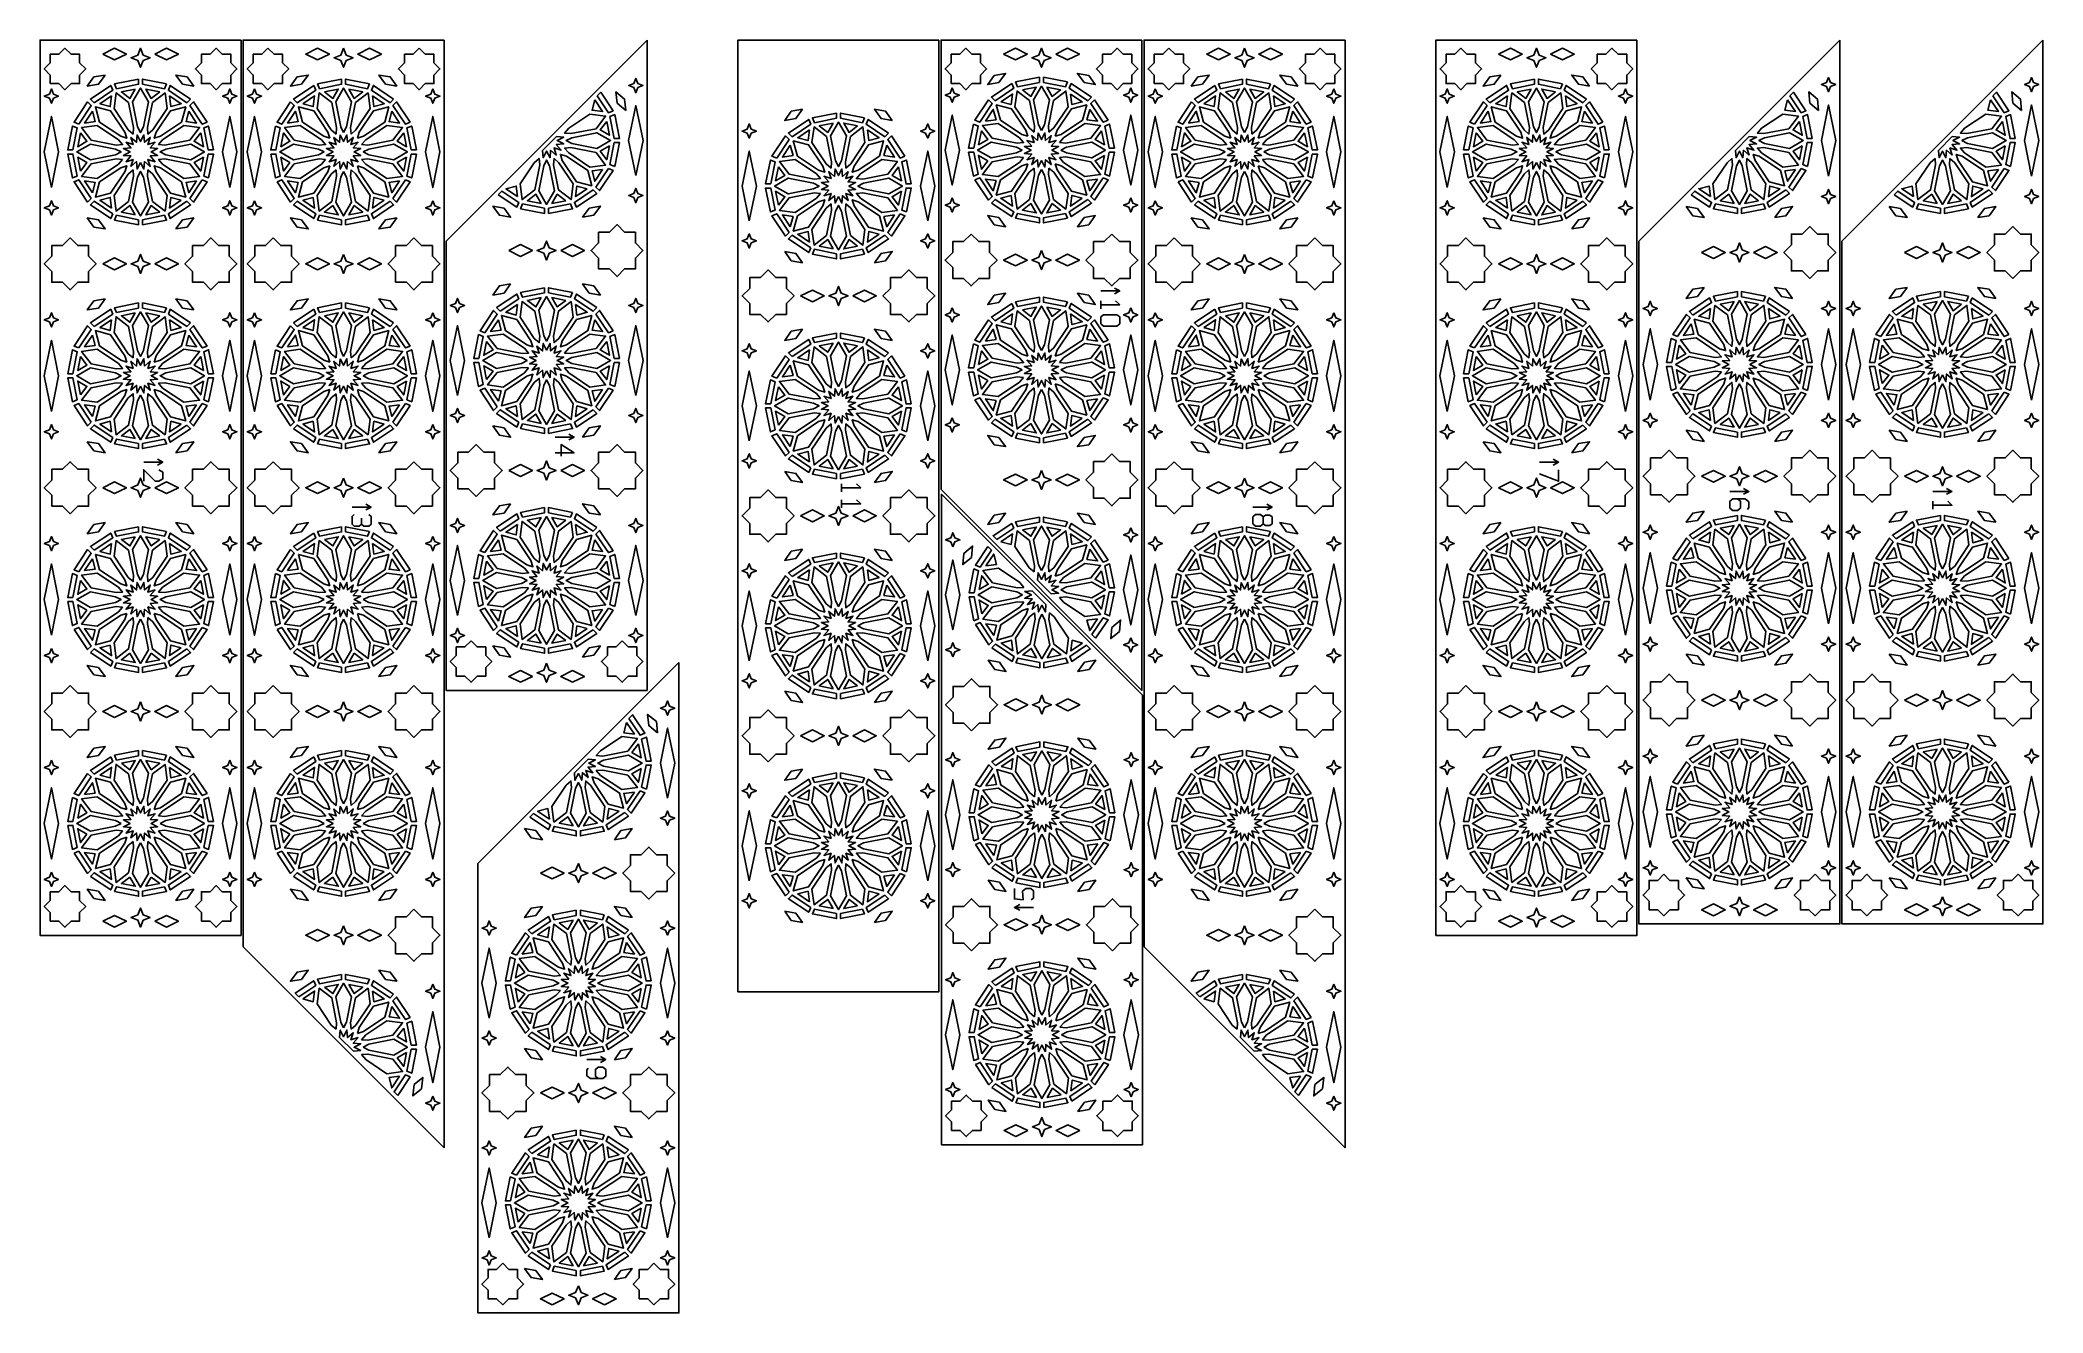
# Model space of a CAD drawing. Header units: millimetres. Extents: x 5 to 3793, y 27 to 2435.
import ezdxf

# ---------------------------------------------------------------- set-up
doc = ezdxf.new("R2010")
doc.units = ezdxf.units.MM
doc.layers.add('CUT', color=1, linetype='CONTINUOUS')
doc.layers.add('ENGRAVE', color=5, linetype='CONTINUOUS')

msp = doc.modelspace()

# ---------------------------------------------------------------- linework, layer by layer
at = {"layer": 'CUT'}
for points in [[(385.16, 2434.99), (385.16, 741.507), (5.01, 741.507), (5.01, 2434.99)], [(769.16, 2434.99), (769.16, 339.734), (389.01, 719.884), (389.01, 2434.99)], [(1153.16, 2434.99), (1153.16, 1204.734), (773.01, 1204.734), (773.01, 2054.84)], [(1705.16, 2434.99), (1705.16, 634.84), (1325.01, 634.84), (1325.01, 2434.99)], [(2089.16, 2434.99), (2089.16, 1204.734), (1709.01, 1584.884), (1709.01, 2434.99)], [(2473.16, 2434.99), (2473.16, 339.734), (2093.01, 719.884), (2093.01, 2434.99)], [(3025.16, 2434.99), (3025.16, 741.507), (2645.01, 741.507), (2645.01, 2434.99)], [(3409.16, 2434.99), (3409.16, 763.067), (3029.01, 763.067), (3029.01, 2054.84)], [(3793.16, 2434.99), (3793.16, 763.067), (3413.01, 763.067), (3413.01, 2054.84)], [(63.592, 2352.533), (79.867, 2352.533), (79.867, 2368.808), (91.376, 2380.317), (79.867, 2391.825), (79.867, 2408.1), (63.592, 2408.1), (52.083, 2419.609), (40.575, 2408.1), (24.3, 2408.1), (24.3, 2391.825), (12.791, 2380.317), (24.3, 2368.808), (24.3, 2352.533), (40.575, 2352.533), (52.083, 2341.024)], [(123.479, 2408.452), (145.837, 2397.273), (168.195, 2408.452), (145.837, 2419.631)], [(200.186, 2396.374), (213.121, 2401.475), (200.186, 2406.576), (195.085, 2419.511), (189.984, 2406.576), (177.049, 2401.475), (189.984, 2396.374), (195.085, 2383.439)], [(221.975, 2408.452), (244.333, 2397.273), (266.691, 2408.452), (244.333, 2419.631)], [(349.595, 2352.533), (365.87, 2352.533), (365.87, 2368.808), (377.379, 2380.317), (365.87, 2391.825), (365.87, 2408.1), (349.595, 2408.1), (338.087, 2419.609), (326.578, 2408.1), (310.303, 2408.1), (310.303, 2391.825), (298.794, 2380.317), (310.303, 2368.808), (310.303, 2352.533), (326.578, 2352.533), (338.087, 2341.024)], [(436.083, 2419.609), (424.575, 2408.1), (408.3, 2408.1), (408.3, 2391.825), (396.791, 2380.317), (408.3, 2368.808), (408.3, 2352.533), (424.575, 2352.533), (436.083, 2341.024), (447.592, 2352.533), (463.867, 2352.533), (463.867, 2368.808), (475.376, 2380.317), (463.867, 2391.825), (463.867, 2408.1), (447.592, 2408.1)], [(529.837, 2397.273), (552.195, 2408.452), (529.837, 2419.631), (507.479, 2408.452)], [(579.085, 2419.511), (573.984, 2406.576), (561.049, 2401.475), (573.984, 2396.374), (579.085, 2383.439), (584.186, 2396.374), (597.121, 2401.475), (584.186, 2406.576)], [(628.333, 2397.273), (650.691, 2408.452), (628.333, 2419.631), (605.975, 2408.452)], [(722.087, 2419.609), (710.578, 2408.1), (694.303, 2408.1), (694.303, 2391.825), (682.794, 2380.317), (694.303, 2368.808), (694.303, 2352.533), (710.578, 2352.533), (722.087, 2341.024), (733.595, 2352.533), (749.87, 2352.533), (749.87, 2368.808), (761.379, 2380.317), (749.87, 2391.825), (749.87, 2408.1), (733.595, 2408.1)], [(1767.592, 2352.533), (1783.867, 2352.533), (1783.867, 2368.808), (1795.376, 2380.317), (1783.867, 2391.825), (1783.867, 2408.1), (1767.592, 2408.1), (1756.083, 2419.609), (1744.575, 2408.1), (1728.3, 2408.1), (1728.3, 2391.825), (1716.791, 2380.317), (1728.3, 2368.808), (1728.3, 2352.533), (1744.575, 2352.533), (1756.083, 2341.024)], [(1827.479, 2408.452), (1849.837, 2397.273), (1872.195, 2408.452), (1849.837, 2419.631)], [(1904.186, 2396.374), (1917.121, 2401.475), (1904.186, 2406.576), (1899.085, 2419.511), (1893.984, 2406.576), (1881.049, 2401.475), (1893.984, 2396.374), (1899.085, 2383.439)], [(1925.975, 2408.452), (1948.333, 2397.273), (1970.691, 2408.452), (1948.333, 2419.631)], [(2053.595, 2352.533), (2069.87, 2352.533), (2069.87, 2368.808), (2081.379, 2380.317), (2069.87, 2391.825), (2069.87, 2408.1), (2053.595, 2408.1), (2042.087, 2419.609), (2030.578, 2408.1), (2014.303, 2408.1), (2014.303, 2391.825), (2002.794, 2380.317), (2014.303, 2368.808), (2014.303, 2352.533), (2030.578, 2352.533), (2042.087, 2341.024)], [(2140.083, 2419.609), (2128.575, 2408.1), (2112.3, 2408.1), (2112.3, 2391.825), (2100.791, 2380.317), (2112.3, 2368.808), (2112.3, 2352.533), (2128.575, 2352.533), (2140.083, 2341.024), (2151.592, 2352.533), (2167.867, 2352.533), (2167.867, 2368.808), (2179.376, 2380.317), (2167.867, 2391.825), (2167.867, 2408.1), (2151.592, 2408.1)], [(2233.837, 2397.273), (2256.195, 2408.452), (2233.837, 2419.631), (2211.479, 2408.452)], [(2283.085, 2419.511), (2277.984, 2406.576), (2265.049, 2401.475), (2277.984, 2396.374), (2283.085, 2383.439), (2288.186, 2396.374), (2301.121, 2401.475), (2288.186, 2406.576)], [(2332.333, 2397.273), (2354.691, 2408.452), (2332.333, 2419.631), (2309.975, 2408.452)], [(2426.087, 2419.609), (2414.578, 2408.1), (2398.303, 2408.1), (2398.303, 2391.825), (2386.794, 2380.317), (2398.303, 2368.808), (2398.303, 2352.533), (2414.578, 2352.533), (2426.087, 2341.024), (2437.595, 2352.533), (2453.87, 2352.533), (2453.87, 2368.808), (2465.379, 2380.317), (2453.87, 2391.825), (2453.87, 2408.1), (2437.595, 2408.1)], [(2703.592, 2352.533), (2719.867, 2352.533), (2719.867, 2368.808), (2731.376, 2380.317), (2719.867, 2391.825), (2719.867, 2408.1), (2703.592, 2408.1), (2692.083, 2419.609), (2680.575, 2408.1), (2664.3, 2408.1), (2664.3, 2391.825), (2652.791, 2380.317), (2664.3, 2368.808), (2664.3, 2352.533), (2680.575, 2352.533), (2692.083, 2341.024)], [(2763.479, 2408.452), (2785.837, 2397.273), (2808.195, 2408.452), (2785.837, 2419.631)], [(2840.186, 2396.374), (2853.121, 2401.475), (2840.186, 2406.576), (2835.085, 2419.511), (2829.984, 2406.576), (2817.049, 2401.475), (2829.984, 2396.374), (2835.085, 2383.439)], [(2861.975, 2408.452), (2884.333, 2397.273), (2906.691, 2408.452), (2884.333, 2419.631)], [(2989.595, 2352.533), (3005.87, 2352.533), (3005.87, 2368.808), (3017.379, 2380.317), (3005.87, 2391.825), (3005.87, 2408.1), (2989.595, 2408.1), (2978.087, 2419.609), (2966.578, 2408.1), (2950.303, 2408.1), (2950.303, 2391.825), (2938.794, 2380.317), (2950.303, 2368.808), (2950.303, 2352.533), (2966.578, 2352.533), (2978.087, 2341.024)], [(128.143, 2368.823), (106.978, 2365.255), (94.381, 2347.875), (115.547, 2351.443)], [(107.29, 2316.524), (142.508, 2340.055), (138.78, 2349.055), (100.403, 2323.411)], [(191.21, 2361.025), (145.94, 2352.02), (149.668, 2343.021), (191.21, 2351.285)], [(244.23, 2352.02), (198.96, 2361.025), (198.96, 2351.285), (240.502, 2343.021)], [(289.767, 2323.411), (251.39, 2349.055), (247.662, 2340.055), (282.88, 2316.524)], [(295.789, 2347.875), (283.192, 2365.255), (262.027, 2368.823), (274.623, 2351.443)], [(499.547, 2351.443), (512.143, 2368.823), (490.978, 2365.255), (478.381, 2347.875)], [(522.78, 2349.055), (484.403, 2323.411), (491.29, 2316.524), (526.508, 2340.055)], [(575.21, 2361.025), (529.94, 2352.02), (533.668, 2343.021), (575.21, 2351.285)], [(628.23, 2352.02), (582.96, 2361.025), (582.96, 2351.285), (624.502, 2343.021)], [(673.767, 2323.411), (635.39, 2349.055), (631.662, 2340.055), (666.88, 2316.524)], [(658.623, 2351.443), (679.789, 2347.875), (667.192, 2365.255), (646.027, 2368.823)], [(1135.616, 2344.998), (1145.281, 2348.809), (1135.616, 2352.62), (1131.805, 2362.284), (1127.994, 2352.62), (1118.329, 2348.809), (1127.994, 2344.998), (1131.805, 2335.333)], [(1818.542, 2354.481), (1831.001, 2371.958), (1809.864, 2368.224), (1797.405, 2350.747)], [(1842.78, 2352.721), (1804.403, 2327.077), (1811.29, 2320.191), (1846.508, 2343.722)], [(1895.21, 2364.692), (1849.94, 2355.687), (1853.668, 2346.688), (1895.21, 2354.951)], [(1948.23, 2355.687), (1902.96, 2364.692), (1902.96, 2354.951), (1944.502, 2346.688)], [(1993.767, 2327.077), (1955.39, 2352.721), (1951.662, 2343.722), (1986.88, 2320.191)], [(1979.628, 2354.481), (2000.765, 2350.747), (1988.306, 2368.224), (1967.169, 2371.958)], [(2203.547, 2351.443), (2216.143, 2368.823), (2194.978, 2365.255), (2182.381, 2347.875)], [(2226.78, 2349.055), (2188.403, 2323.411), (2195.29, 2316.524), (2230.508, 2340.055)], [(2279.21, 2361.025), (2233.94, 2352.02), (2237.668, 2343.021), (2279.21, 2351.285)], [(2332.23, 2352.02), (2286.96, 2361.025), (2286.96, 2351.285), (2328.502, 2343.021)], [(2377.767, 2323.411), (2339.39, 2349.055), (2335.662, 2340.055), (2370.88, 2316.524)], [(2362.623, 2351.443), (2383.789, 2347.875), (2371.192, 2365.255), (2350.027, 2368.823)], [(2768.143, 2368.823), (2746.978, 2365.255), (2734.381, 2347.875), (2755.547, 2351.443)], [(2747.29, 2316.524), (2782.508, 2340.055), (2778.78, 2349.055), (2740.403, 2323.411)], [(2831.21, 2361.025), (2785.94, 2352.02), (2789.668, 2343.021), (2831.21, 2351.285)], [(2884.23, 2352.02), (2838.96, 2361.025), (2838.96, 2351.285), (2880.502, 2343.021)], [(2929.767, 2323.411), (2891.39, 2349.055), (2887.662, 2340.055), (2922.88, 2316.524)], [(2935.789, 2347.875), (2923.192, 2365.255), (2902.027, 2368.823), (2914.623, 2351.443)], [(3391.616, 2346.831), (3401.281, 2350.642), (3391.616, 2354.454), (3387.805, 2364.118), (3383.994, 2354.454), (3374.329, 2350.642), (3383.994, 2346.831), (3387.805, 2337.166)], [(3775.616, 2346.831), (3785.281, 2350.642), (3775.616, 2354.454), (3771.805, 2364.118), (3767.994, 2354.454), (3758.329, 2350.642), (3767.994, 2346.831), (3771.805, 2337.166)], [(30.176, 2325.27), (39.841, 2329.082), (30.176, 2332.893), (26.365, 2342.558), (22.554, 2332.893), (12.889, 2329.082), (22.554, 2325.27), (26.365, 2315.606)], [(78.278, 2275.826), (101.809, 2311.043), (94.923, 2317.931), (69.279, 2279.553)], [(140.287, 2329.25), (118.122, 2314.441), (137.648, 2309.209)], [(181.978, 2269.276), (172.546, 2316.695), (148.844, 2334.881), (144.945, 2305.262), (171.807, 2265.062), (181.005, 2257.241)], [(185.023, 2342.152), (158.879, 2336.952), (174.916, 2324.646)], [(200.59, 2270.788), (210.023, 2318.207), (195.085, 2344.08), (180.147, 2318.207), (189.58, 2270.788), (195.085, 2260.042)], [(231.291, 2336.952), (205.147, 2342.152), (215.254, 2324.646)], [(218.363, 2265.062), (245.225, 2305.262), (241.326, 2334.881), (217.624, 2316.695), (208.192, 2269.276), (209.165, 2257.241)], [(249.883, 2329.25), (252.522, 2309.209), (272.048, 2314.441)], [(320.891, 2279.553), (295.247, 2317.931), (288.361, 2311.043), (311.892, 2275.826)], [(367.616, 2325.27), (377.281, 2329.082), (367.616, 2332.893), (363.805, 2342.558), (359.994, 2332.893), (350.329, 2329.082), (359.994, 2325.27), (363.805, 2315.606)], [(410.365, 2342.558), (406.554, 2332.893), (396.889, 2329.082), (406.554, 2325.27), (410.365, 2315.606), (414.176, 2325.27), (423.841, 2329.082), (414.176, 2332.893)], [(478.923, 2317.931), (453.279, 2279.553), (462.278, 2275.826), (485.809, 2311.043)], [(502.122, 2314.441), (521.648, 2309.209), (524.287, 2329.25)], [(565.005, 2257.241), (565.978, 2269.276), (556.546, 2316.695), (532.844, 2334.881), (528.945, 2305.262), (555.807, 2265.062)], [(542.879, 2336.952), (558.916, 2324.646), (569.023, 2342.152)], [(579.085, 2260.042), (584.59, 2270.788), (594.023, 2318.207), (579.085, 2344.08), (564.147, 2318.207), (573.58, 2270.788)], [(589.147, 2342.152), (599.254, 2324.646), (615.291, 2336.952)], [(593.165, 2257.241), (602.363, 2265.062), (629.225, 2305.262), (625.326, 2334.881), (601.624, 2316.695), (592.192, 2269.276)], [(633.883, 2329.25), (636.522, 2309.209), (656.048, 2314.441)], [(704.891, 2279.553), (679.247, 2317.931), (672.361, 2311.043), (695.892, 2275.826)], [(747.805, 2342.558), (743.994, 2332.893), (734.329, 2329.082), (743.994, 2325.27), (747.805, 2315.606), (751.616, 2325.27), (761.281, 2329.082), (751.616, 2332.893)], [(1054.278, 2321.772), (1049.046, 2302.246), (1069.087, 2299.607)], [(1058.513, 2329.382), (1079.892, 2297.386), (1088.891, 2301.114), (1065.4, 2336.27)], [(1112.793, 2301.911), (1110.642, 2323.267), (1094.14, 2336.992), (1096.291, 2315.636)], [(1131.805, 2178.621), (1145.408, 2244.809), (1131.805, 2310.996), (1118.202, 2244.809)], [(1730.365, 2344.391), (1726.554, 2334.726), (1716.889, 2330.915), (1726.554, 2327.104), (1730.365, 2317.439), (1734.176, 2327.104), (1743.841, 2330.915), (1734.176, 2334.726)], [(1798.923, 2321.597), (1773.279, 2283.22), (1782.278, 2279.492), (1805.809, 2314.71)], [(1873.068, 2252.932), (1869.363, 2264.423), (1842.501, 2304.624), (1813.644, 2312.356), (1821.376, 2283.499), (1861.577, 2256.637)], [(1822.122, 2318.108), (1841.648, 2312.876), (1844.287, 2332.917)], [(1885.005, 2260.908), (1885.978, 2272.943), (1876.546, 2320.362), (1852.844, 2338.548), (1848.945, 2308.929), (1875.807, 2268.728)], [(1862.879, 2340.618), (1878.916, 2328.313), (1889.023, 2345.818)], [(1899.085, 2263.708), (1904.59, 2274.454), (1914.023, 2321.874), (1899.085, 2347.746), (1884.147, 2321.874), (1893.58, 2274.454)], [(1909.147, 2345.818), (1919.254, 2328.313), (1935.291, 2340.618)], [(1913.165, 2260.908), (1922.363, 2268.728), (1949.225, 2308.929), (1945.326, 2338.548), (1921.624, 2320.362), (1912.192, 2272.943)], [(1925.102, 2252.932), (1936.593, 2256.637), (1976.794, 2283.499), (1984.526, 2312.356), (1955.669, 2304.624), (1928.807, 2264.423)], [(1953.883, 2332.917), (1956.522, 2312.876), (1976.048, 2318.108)], [(2024.891, 2283.22), (1999.247, 2321.597), (1992.361, 2314.71), (2015.892, 2279.492)], [(2067.805, 2344.391), (2063.994, 2334.726), (2054.329, 2330.915), (2063.994, 2327.104), (2067.805, 2317.439), (2071.616, 2327.104), (2081.281, 2330.915), (2071.616, 2334.726)], [(2114.365, 2342.558), (2110.554, 2332.893), (2100.889, 2329.082), (2110.554, 2325.27), (2114.365, 2315.606), (2118.176, 2325.27), (2127.841, 2329.082), (2118.176, 2332.893)], [(2182.923, 2317.931), (2157.279, 2279.553), (2166.278, 2275.826), (2189.809, 2311.043)], [(2206.122, 2314.441), (2225.648, 2309.209), (2228.287, 2329.25)], [(2269.005, 2257.241), (2269.978, 2269.276), (2260.546, 2316.695), (2236.844, 2334.881), (2232.945, 2305.262), (2259.807, 2265.062)], [(2246.879, 2336.952), (2262.916, 2324.646), (2273.023, 2342.152)], [(2283.085, 2260.042), (2288.59, 2270.788), (2298.023, 2318.207), (2283.085, 2344.08), (2268.147, 2318.207), (2277.58, 2270.788)], [(2293.147, 2342.152), (2303.254, 2324.646), (2319.291, 2336.952)], [(2297.165, 2257.241), (2306.363, 2265.062), (2333.225, 2305.262), (2329.326, 2334.881), (2305.624, 2316.695), (2296.192, 2269.276)], [(2337.883, 2329.25), (2340.522, 2309.209), (2360.048, 2314.441)], [(2408.891, 2279.553), (2383.247, 2317.931), (2376.361, 2311.043), (2399.892, 2275.826)], [(2451.805, 2342.558), (2447.994, 2332.893), (2438.329, 2329.082), (2447.994, 2325.27), (2451.805, 2315.606), (2455.616, 2325.27), (2465.281, 2329.082), (2455.616, 2332.893)], [(2670.176, 2325.27), (2679.841, 2329.082), (2670.176, 2332.893), (2666.365, 2342.558), (2662.554, 2332.893), (2652.889, 2329.082), (2662.554, 2325.27), (2666.365, 2315.606)], [(2718.278, 2275.826), (2741.809, 2311.043), (2734.923, 2317.931), (2709.279, 2279.553)], [(2780.287, 2329.25), (2758.122, 2314.441), (2777.648, 2309.209)], [(2821.978, 2269.276), (2812.546, 2316.695), (2788.844, 2334.881), (2784.945, 2305.262), (2811.807, 2265.062), (2821.005, 2257.241)], [(2825.023, 2342.152), (2798.879, 2336.952), (2814.916, 2324.646)], [(2840.59, 2270.788), (2850.023, 2318.207), (2835.085, 2344.08), (2820.147, 2318.207), (2829.58, 2270.788), (2835.085, 2260.042)], [(2871.291, 2336.952), (2845.147, 2342.152), (2855.254, 2324.646)], [(2858.363, 2265.062), (2885.225, 2305.262), (2881.326, 2334.881), (2857.624, 2316.695), (2848.192, 2269.276), (2849.165, 2257.241)], [(2889.883, 2329.25), (2892.522, 2309.209), (2912.048, 2314.441)], [(2960.891, 2279.553), (2935.247, 2317.931), (2928.361, 2311.043), (2951.892, 2275.826)], [(3007.616, 2325.27), (3017.281, 2329.082), (3007.616, 2332.893), (3003.805, 2342.558), (2999.994, 2332.893), (2990.329, 2329.082), (2999.994, 2325.27), (3003.805, 2315.606)], [(3310.278, 2321.772), (3305.046, 2302.246), (3325.087, 2299.607)], [(3314.513, 2329.382), (3335.892, 2297.386), (3344.891, 2301.114), (3321.4, 2336.27)], [(3368.793, 2301.911), (3366.642, 2323.267), (3350.14, 2336.992), (3352.291, 2315.636)], [(3387.805, 2177.455), (3401.408, 2244.809), (3387.805, 2312.163), (3374.202, 2244.809)], [(3694.278, 2321.772), (3689.046, 2302.246), (3709.087, 2299.607)], [(3698.513, 2329.382), (3719.892, 2297.386), (3728.891, 2301.114), (3705.4, 2336.27)], [(3752.793, 2301.911), (3750.642, 2323.267), (3734.14, 2336.992), (3736.291, 2315.636)], [(3771.805, 2177.455), (3785.408, 2244.809), (3771.805, 2312.163), (3758.202, 2244.809)], [(26.365, 2155.894), (39.968, 2223.248), (26.365, 2290.603), (12.762, 2223.248)], [(153.272, 2246.527), (113.071, 2273.388), (83.452, 2269.489), (101.638, 2245.787), (149.057, 2236.355), (161.092, 2237.329)], [(103.892, 2300.211), (89.083, 2278.047), (109.124, 2280.685)], [(165.363, 2260.756), (138.501, 2300.957), (109.644, 2308.689), (117.376, 2279.832), (157.577, 2252.971), (169.068, 2249.265)], [(232.593, 2252.971), (272.794, 2279.832), (280.526, 2308.689), (251.669, 2300.957), (224.807, 2260.756), (221.102, 2249.265)], [(241.113, 2236.355), (288.532, 2245.787), (306.718, 2269.489), (277.099, 2273.388), (236.898, 2246.527), (229.078, 2237.329)], [(286.278, 2300.211), (281.046, 2280.685), (301.087, 2278.047)], [(363.805, 2155.894), (377.408, 2223.248), (363.805, 2290.603), (350.202, 2223.248)], [(396.762, 2223.248), (410.365, 2155.894), (423.968, 2223.248), (410.365, 2290.603)], [(537.272, 2246.527), (497.071, 2273.388), (467.452, 2269.489), (485.638, 2245.787), (533.057, 2236.355), (545.092, 2237.329)], [(473.083, 2278.047), (493.124, 2280.685), (487.892, 2300.211)], [(553.068, 2249.265), (549.363, 2260.756), (522.501, 2300.957), (493.644, 2308.689), (501.376, 2279.832), (541.577, 2252.971)], [(605.102, 2249.265), (616.593, 2252.971), (656.794, 2279.832), (664.526, 2308.689), (635.669, 2300.957), (608.807, 2260.756)], [(613.078, 2237.329), (625.113, 2236.355), (672.532, 2245.787), (690.718, 2269.489), (661.099, 2273.388), (620.898, 2246.527)], [(670.278, 2300.211), (665.046, 2280.685), (685.087, 2278.047)], [(734.202, 2223.248), (747.805, 2155.894), (761.408, 2223.248), (747.805, 2290.603)], [(1009.113, 2257.916), (1056.532, 2267.348), (1074.718, 2291.05), (1045.099, 2294.949), (1004.898, 2268.087), (997.078, 2258.889)], [(1076.788, 2281.015), (1064.483, 2264.978), (1081.988, 2254.871)], [(1100.862, 2248.684), (1091.857, 2293.954), (1082.858, 2290.226), (1091.121, 2248.684)], [(1350.176, 2259.104), (1359.841, 2262.915), (1350.176, 2266.726), (1346.365, 2276.391), (1342.554, 2266.726), (1332.889, 2262.915), (1342.554, 2259.104), (1346.365, 2249.439)], [(1447.001, 2303.958), (1425.864, 2300.224), (1413.405, 2282.747), (1434.542, 2286.481)], [(1427.29, 2252.191), (1462.508, 2275.722), (1458.78, 2284.721), (1420.403, 2259.077)], [(1511.21, 2296.692), (1465.94, 2287.687), (1469.668, 2278.688), (1511.21, 2286.951)], [(1505.023, 2277.818), (1478.879, 2272.618), (1494.916, 2260.313)], [(1520.59, 2206.454), (1530.023, 2253.874), (1515.085, 2279.746), (1500.147, 2253.874), (1509.58, 2206.454), (1515.085, 2195.708)], [(1564.23, 2287.687), (1518.96, 2296.692), (1518.96, 2286.951), (1560.502, 2278.688)], [(1551.291, 2272.618), (1525.147, 2277.818), (1535.254, 2260.313)], [(1609.767, 2259.077), (1571.39, 2284.721), (1567.662, 2275.722), (1602.88, 2252.191)], [(1616.765, 2282.747), (1604.306, 2300.224), (1583.169, 2303.958), (1595.628, 2286.481)], [(1687.616, 2259.104), (1697.281, 2262.915), (1687.616, 2266.726), (1683.805, 2276.391), (1679.994, 2266.726), (1670.329, 2262.915), (1679.994, 2259.104), (1683.805, 2249.439)], [(1716.762, 2226.915), (1730.365, 2160.728), (1743.968, 2226.915), (1730.365, 2293.102)], [(1770.313, 2276.06), (1761.308, 2230.79), (1771.049, 2230.79), (1779.312, 2272.332)], [(1857.272, 2250.193), (1817.071, 2277.055), (1787.452, 2273.156), (1805.638, 2249.454), (1853.057, 2240.022), (1865.092, 2240.995)], [(1793.083, 2281.713), (1813.124, 2284.352), (1807.892, 2303.878)], [(1933.078, 2240.995), (1945.113, 2240.022), (1992.532, 2249.454), (2010.718, 2273.156), (1981.099, 2277.055), (1940.898, 2250.193)], [(1990.278, 2303.878), (1985.046, 2284.352), (2005.087, 2281.713)], [(2018.858, 2272.332), (2027.121, 2230.79), (2036.862, 2230.79), (2027.857, 2276.06)], [(2054.202, 2226.915), (2067.805, 2160.728), (2081.408, 2226.915), (2067.805, 2293.102)], [(2100.762, 2223.248), (2114.365, 2155.894), (2127.968, 2223.248), (2114.365, 2290.603)], [(2241.272, 2246.527), (2201.071, 2273.388), (2171.452, 2269.489), (2189.638, 2245.787), (2237.057, 2236.355), (2249.092, 2237.329)], [(2177.083, 2278.047), (2197.124, 2280.685), (2191.892, 2300.211)], [(2257.068, 2249.265), (2253.363, 2260.756), (2226.501, 2300.957), (2197.644, 2308.689), (2205.376, 2279.832), (2245.577, 2252.971)], [(2309.102, 2249.265), (2320.593, 2252.971), (2360.794, 2279.832), (2368.526, 2308.689), (2339.669, 2300.957), (2312.807, 2260.756)], [(2317.078, 2237.329), (2329.113, 2236.355), (2376.532, 2245.787), (2394.718, 2269.489), (2365.099, 2273.388), (2324.898, 2246.527)], [(2374.278, 2300.211), (2369.046, 2280.685), (2389.087, 2278.047)], [(2438.202, 2223.248), (2451.805, 2155.894), (2465.408, 2223.248), (2451.805, 2290.603)], [(2666.365, 2155.894), (2679.968, 2223.248), (2666.365, 2290.603), (2652.762, 2223.248)], [(2793.272, 2246.527), (2753.071, 2273.388), (2723.452, 2269.489), (2741.638, 2245.787), (2789.057, 2236.355), (2801.092, 2237.329)], [(2743.892, 2300.211), (2729.083, 2278.047), (2749.124, 2280.685)], [(2805.363, 2260.756), (2778.501, 2300.957), (2749.644, 2308.689), (2757.376, 2279.832), (2797.577, 2252.971), (2809.068, 2249.265)], [(2872.593, 2252.971), (2912.794, 2279.832), (2920.526, 2308.689), (2891.669, 2300.957), (2864.807, 2260.756), (2861.102, 2249.265)], [(2881.113, 2236.355), (2928.532, 2245.787), (2946.718, 2269.489), (2917.099, 2273.388), (2876.898, 2246.527), (2869.078, 2237.329)], [(2926.278, 2300.211), (2921.046, 2280.685), (2941.087, 2278.047)], [(3003.805, 2155.894), (3017.408, 2223.248), (3003.805, 2290.603), (2990.202, 2223.248)], [(3265.113, 2257.916), (3312.532, 2267.348), (3330.718, 2291.05), (3301.099, 2294.949), (3260.898, 2268.087), (3253.078, 2258.889)], [(3332.788, 2281.015), (3320.483, 2264.978), (3337.988, 2254.871)], [(3356.862, 2248.684), (3347.857, 2293.954), (3338.858, 2290.226), (3347.121, 2248.684)], [(3649.113, 2257.916), (3696.532, 2267.348), (3714.718, 2291.05), (3685.099, 2294.949), (3644.898, 2268.087), (3637.078, 2258.889)], [(3716.788, 2281.015), (3704.483, 2264.978), (3721.988, 2254.871)], [(3740.862, 2248.684), (3731.857, 2293.954), (3722.858, 2290.226), (3731.121, 2248.684)], [(67.049, 2227.123), (75.312, 2268.665), (66.313, 2272.393), (57.308, 2227.123)], [(147.546, 2228.753), (100.126, 2238.186), (74.254, 2223.248), (100.126, 2208.311), (147.546, 2217.744), (158.292, 2223.248)], [(81.382, 2259.455), (76.182, 2233.311), (93.687, 2243.417)], [(195.085, 2203.45), (201.523, 2190.887), (202.661, 2204.958), (213.417, 2195.814), (209.084, 2209.249), (222.52, 2204.917), (213.375, 2215.672), (227.446, 2216.811), (214.883, 2223.248), (227.446, 2229.686), (213.375, 2230.824), (222.52, 2241.58), (209.084, 2237.247), (213.417, 2250.683), (202.661, 2241.539), (201.523, 2255.61), (195.085, 2243.046), (188.647, 2255.61), (187.509, 2241.539), (176.753, 2250.683), (181.086, 2237.247), (167.65, 2241.58), (176.795, 2230.824), (162.724, 2229.686), (175.287, 2223.248), (162.724, 2216.811), (176.795, 2215.672), (167.65, 2204.917), (181.086, 2209.249), (176.753, 2195.814), (187.509, 2204.958), (188.647, 2190.887)], [(242.624, 2217.744), (290.044, 2208.311), (315.916, 2223.248), (290.044, 2238.186), (242.624, 2228.753), (231.878, 2223.248)], [(308.788, 2259.455), (296.483, 2243.417), (313.988, 2233.311)], [(332.862, 2227.123), (323.857, 2272.393), (314.858, 2268.665), (323.121, 2227.123)], [(450.313, 2272.393), (441.308, 2227.123), (451.049, 2227.123), (459.312, 2268.665)], [(542.292, 2223.248), (531.546, 2228.753), (484.126, 2238.186), (458.254, 2223.248), (484.126, 2208.311), (531.546, 2217.744)], [(460.182, 2233.311), (477.687, 2243.417), (465.382, 2259.455)], [(572.647, 2255.61), (571.509, 2241.539), (560.753, 2250.683), (565.086, 2237.247), (551.65, 2241.58), (560.795, 2230.824), (546.724, 2229.686), (559.287, 2223.248), (546.724, 2216.811), (560.795, 2215.672), (551.65, 2204.917), (565.086, 2209.249), (560.753, 2195.814), (571.509, 2204.958), (572.647, 2190.887), (579.085, 2203.45), (585.523, 2190.887), (586.661, 2204.958), (597.417, 2195.814), (593.084, 2209.249), (606.52, 2204.917), (597.375, 2215.672), (611.446, 2216.811), (598.883, 2223.248), (611.446, 2229.686), (597.375, 2230.824), (606.52, 2241.58), (593.084, 2237.247), (597.417, 2250.683), (586.661, 2241.539), (585.523, 2255.61), (579.085, 2243.046)], [(615.878, 2223.248), (626.624, 2217.744), (674.044, 2208.311), (699.916, 2223.248), (674.044, 2238.186), (626.624, 2228.753)], [(692.788, 2259.455), (680.483, 2243.417), (697.988, 2233.311)], [(698.858, 2268.665), (707.121, 2227.123), (716.862, 2227.123), (707.857, 2272.393)], [(955.524, 2226.338), (956.647, 2212.448), (963.085, 2225.011), (969.523, 2212.448), (970.661, 2226.519), (981.417, 2217.374), (977.084, 2230.81), (990.52, 2226.477), (981.375, 2237.233), (995.446, 2238.371), (982.883, 2244.809), (995.446, 2251.246), (981.556, 2252.37)], [(1010.624, 2239.303), (1058.044, 2229.871), (1083.916, 2244.809), (1058.044, 2259.747), (1010.624, 2250.314), (999.878, 2244.809)], [(1091.857, 2195.664), (1100.862, 2240.934), (1091.121, 2240.934), (1082.858, 2199.392)], [(1398.278, 2211.492), (1421.809, 2246.71), (1414.923, 2253.597), (1389.279, 2215.22)], [(1423.892, 2235.878), (1409.083, 2213.713), (1429.124, 2216.352)], [(1485.363, 2196.423), (1458.501, 2236.624), (1429.644, 2244.356), (1437.376, 2215.499), (1477.577, 2188.637), (1489.068, 2184.932)], [(1460.287, 2264.917), (1438.122, 2250.108), (1457.648, 2244.876)], [(1501.978, 2204.943), (1492.546, 2252.362), (1468.844, 2270.548), (1464.945, 2240.929), (1491.807, 2200.728), (1501.005, 2192.908)], [(1538.363, 2200.728), (1565.225, 2240.929), (1561.326, 2270.548), (1537.624, 2252.362), (1528.192, 2204.943), (1529.165, 2192.908)], [(1552.593, 2188.637), (1592.794, 2215.499), (1600.526, 2244.356), (1571.669, 2236.624), (1544.807, 2196.423), (1541.102, 2184.932)], [(1569.883, 2264.917), (1572.522, 2244.876), (1592.048, 2250.108)], [(1606.278, 2235.878), (1601.046, 2216.352), (1621.087, 2213.713)], [(1640.891, 2215.22), (1615.247, 2253.597), (1608.361, 2246.71), (1631.892, 2211.492)], [(1862.292, 2226.915), (1851.546, 2232.42), (1804.126, 2241.853), (1778.254, 2226.915), (1804.126, 2211.977), (1851.546, 2221.41)], [(1780.182, 2236.977), (1797.687, 2247.084), (1785.382, 2263.121)], [(1892.647, 2259.276), (1891.509, 2245.205), (1880.753, 2254.35), (1885.086, 2240.914), (1871.65, 2245.247), (1880.795, 2234.491), (1866.724, 2233.353), (1879.287, 2226.915), (1866.724, 2220.477), (1880.795, 2219.339), (1871.65, 2208.583), (1885.086, 2212.916), (1880.753, 2199.48), (1891.509, 2208.625), (1892.647, 2194.554), (1899.085, 2207.117), (1905.523, 2194.554), (1906.661, 2208.625), (1917.417, 2199.48), (1913.084, 2212.916), (1926.52, 2208.583), (1917.375, 2219.339), (1931.446, 2220.477), (1918.883, 2226.915), (1931.446, 2233.353), (1917.375, 2234.491), (1926.52, 2245.247), (1913.084, 2240.914), (1917.417, 2254.35), (1906.661, 2245.205), (1905.523, 2259.276), (1899.085, 2246.713)], [(1935.878, 2226.915), (1946.624, 2221.41), (1994.044, 2211.977), (2019.916, 2226.915), (1994.044, 2241.853), (1946.624, 2232.42)], [(2012.788, 2263.121), (2000.483, 2247.084), (2017.988, 2236.977)], [(2154.313, 2272.393), (2145.308, 2227.123), (2155.049, 2227.123), (2163.312, 2268.665)], [(2246.292, 2223.248), (2235.546, 2228.753), (2188.126, 2238.186), (2162.254, 2223.248), (2188.126, 2208.311), (2235.546, 2217.744)], [(2164.182, 2233.311), (2181.687, 2243.417), (2169.382, 2259.455)], [(2276.647, 2255.61), (2275.509, 2241.539), (2264.753, 2250.683), (2269.086, 2237.247), (2255.65, 2241.58), (2264.795, 2230.824), (2250.724, 2229.686), (2263.287, 2223.248), (2250.724, 2216.811), (2264.795, 2215.672), (2255.65, 2204.917), (2269.086, 2209.249), (2264.753, 2195.814), (2275.509, 2204.958), (2276.647, 2190.887), (2283.085, 2203.45), (2289.523, 2190.887), (2290.661, 2204.958), (2301.417, 2195.814), (2297.084, 2209.249), (2310.52, 2204.917), (2301.375, 2215.672), (2315.446, 2216.811), (2302.883, 2223.248), (2315.446, 2229.686), (2301.375, 2230.824), (2310.52, 2241.58), (2297.084, 2237.247), (2301.417, 2250.683), (2290.661, 2241.539), (2289.523, 2255.61), (2283.085, 2243.046)], [(2319.878, 2223.248), (2330.624, 2217.744), (2378.044, 2208.311), (2403.916, 2223.248), (2378.044, 2238.186), (2330.624, 2228.753)], [(2396.788, 2259.455), (2384.483, 2243.417), (2401.988, 2233.311)], [(2402.858, 2268.665), (2411.121, 2227.123), (2420.862, 2227.123), (2411.857, 2272.393)], [(2707.049, 2227.123), (2715.312, 2268.665), (2706.313, 2272.393), (2697.308, 2227.123)], [(2787.546, 2228.753), (2740.126, 2238.186), (2714.254, 2223.248), (2740.126, 2208.311), (2787.546, 2217.744), (2798.292, 2223.248)], [(2721.382, 2259.455), (2716.182, 2233.311), (2733.687, 2243.417)], [(2835.085, 2203.45), (2841.523, 2190.887), (2842.661, 2204.958), (2853.417, 2195.814), (2849.084, 2209.249), (2862.52, 2204.917), (2853.375, 2215.672), (2867.446, 2216.811), (2854.883, 2223.248), (2867.446, 2229.686), (2853.375, 2230.824), (2862.52, 2241.58), (2849.084, 2237.247), (2853.417, 2250.683), (2842.661, 2241.539), (2841.523, 2255.61), (2835.085, 2243.046), (2828.647, 2255.61), (2827.509, 2241.539), (2816.753, 2250.683), (2821.086, 2237.247), (2807.65, 2241.58), (2816.795, 2230.824), (2802.724, 2229.686), (2815.287, 2223.248), (2802.724, 2216.811), (2816.795, 2215.672), (2807.65, 2204.917), (2821.086, 2209.249), (2816.753, 2195.814), (2827.509, 2204.958), (2828.647, 2190.887)], [(2882.624, 2217.744), (2930.044, 2208.311), (2955.916, 2223.248), (2930.044, 2238.186), (2882.624, 2228.753), (2871.878, 2223.248)], [(2948.788, 2259.455), (2936.483, 2243.417), (2953.988, 2233.311)], [(2972.862, 2227.123), (2963.857, 2272.393), (2954.858, 2268.665), (2963.121, 2227.123)], [(3211.524, 2226.338), (3212.647, 2212.448), (3219.085, 2225.011), (3225.523, 2212.448), (3226.661, 2226.519), (3237.417, 2217.374), (3233.084, 2230.81), (3246.52, 2226.477), (3237.375, 2237.233), (3251.446, 2238.371), (3238.883, 2244.809), (3251.446, 2251.246), (3237.556, 2252.37)], [(3266.624, 2239.303), (3314.044, 2229.871), (3339.916, 2244.809), (3314.044, 2259.747), (3266.624, 2250.314), (3255.878, 2244.809)], [(3347.857, 2195.664), (3356.862, 2240.934), (3347.121, 2240.934), (3338.858, 2199.392)], [(3595.524, 2226.338), (3596.647, 2212.448), (3603.085, 2225.011), (3609.523, 2212.448), (3610.661, 2226.519), (3621.417, 2217.374), (3617.084, 2230.81), (3630.52, 2226.477), (3621.375, 2237.233), (3635.446, 2238.371), (3622.883, 2244.809), (3635.446, 2251.246), (3621.556, 2252.37)], [(3650.624, 2239.303), (3698.044, 2229.871), (3723.916, 2244.809), (3698.044, 2259.747), (3650.624, 2250.314), (3639.878, 2244.809)], [(3731.857, 2195.664), (3740.862, 2240.934), (3731.121, 2240.934), (3722.858, 2199.392)], [(75.312, 2177.831), (67.049, 2219.373), (57.308, 2219.373), (66.313, 2174.103)], [(81.382, 2187.042), (93.687, 2203.079), (76.182, 2213.186)], [(161.092, 2209.168), (149.057, 2210.142), (101.638, 2200.71), (83.452, 2177.008), (113.071, 2173.109), (153.272, 2199.97)], [(157.577, 2193.526), (117.376, 2166.664), (109.644, 2137.808), (138.501, 2145.54), (165.363, 2185.74), (169.068, 2197.231)], [(224.807, 2185.74), (251.669, 2145.54), (280.526, 2137.808), (272.794, 2166.664), (232.593, 2193.526), (221.102, 2197.231)], [(236.898, 2199.97), (277.099, 2173.109), (306.718, 2177.008), (288.532, 2200.71), (241.113, 2210.142), (229.078, 2209.168)], [(313.988, 2213.186), (296.483, 2203.079), (308.788, 2187.042)], [(323.857, 2174.103), (332.862, 2219.373), (323.121, 2219.373), (314.858, 2177.831)], [(441.308, 2219.373), (450.313, 2174.103), (459.312, 2177.831), (451.049, 2219.373)], [(477.687, 2203.079), (460.182, 2213.186), (465.382, 2187.042)], [(545.092, 2209.168), (533.057, 2210.142), (485.638, 2200.71), (467.452, 2177.008), (497.071, 2173.109), (537.272, 2199.97)], [(553.068, 2197.231), (541.577, 2193.526), (501.376, 2166.664), (493.644, 2137.808), (522.501, 2145.54), (549.363, 2185.74)], [(605.102, 2197.231), (608.807, 2185.74), (635.669, 2145.54), (664.526, 2137.808), (656.794, 2166.664), (616.593, 2193.526)], [(613.078, 2209.168), (620.898, 2199.97), (661.099, 2173.109), (690.718, 2177.008), (672.532, 2200.71), (625.113, 2210.142)], [(697.988, 2213.186), (680.483, 2203.079), (692.788, 2187.042)], [(707.121, 2219.373), (698.858, 2177.831), (707.857, 2174.103), (716.862, 2219.373)], [(939.807, 2202.996), (912.945, 2162.795), (916.844, 2133.176), (940.546, 2151.362), (949.978, 2198.781), (949.005, 2210.816)], [(957.58, 2197.27), (948.147, 2149.85), (963.085, 2123.978), (978.023, 2149.85), (968.59, 2197.27), (963.085, 2208.015)], [(976.192, 2198.781), (985.624, 2151.362), (1009.326, 2133.176), (1013.225, 2162.795), (986.363, 2202.996), (977.165, 2210.816)], [(992.807, 2207.301), (1019.669, 2167.1), (1048.526, 2159.368), (1040.794, 2188.225), (1000.593, 2215.087), (989.102, 2218.792)], [(1004.898, 2221.53), (1045.099, 2194.669), (1074.718, 2198.568), (1056.532, 2222.27), (1009.113, 2231.702), (997.078, 2230.729)], [(1081.988, 2234.747), (1064.483, 2224.64), (1076.788, 2208.603)], [(1346.365, 2092.728), (1359.968, 2158.915), (1346.365, 2225.102), (1332.762, 2158.915)], [(1387.049, 2162.79), (1395.312, 2204.332), (1386.313, 2208.06), (1377.308, 2162.79)], [(1473.272, 2182.193), (1433.071, 2209.055), (1403.452, 2205.156), (1421.638, 2181.454), (1469.057, 2172.022), (1481.092, 2172.995)], [(1561.113, 2172.022), (1608.532, 2181.454), (1626.718, 2205.156), (1597.099, 2209.055), (1556.898, 2182.193), (1549.078, 2172.995)], [(1652.862, 2162.79), (1643.857, 2208.06), (1634.858, 2204.332), (1643.121, 2162.79)], [(1683.805, 2092.728), (1697.408, 2158.915), (1683.805, 2225.102), (1670.202, 2158.915)], [(1761.308, 2223.04), (1770.313, 2177.77), (1779.312, 2181.498), (1771.049, 2223.04)], [(1797.687, 2206.746), (1780.182, 2216.853), (1785.382, 2190.709)], [(1865.092, 2212.835), (1853.057, 2213.808), (1805.638, 2204.376), (1787.452, 2180.674), (1817.071, 2176.775), (1857.272, 2203.637)], [(1873.068, 2200.898), (1861.577, 2197.193), (1821.376, 2170.331), (1813.644, 2141.474), (1842.501, 2149.206), (1869.363, 2189.407)], [(1925.102, 2200.898), (1928.807, 2189.407), (1955.669, 2149.206), (1984.526, 2141.474), (1976.794, 2170.331), (1936.593, 2197.193)], [(1933.078, 2212.835), (1940.898, 2203.637), (1981.099, 2176.775), (2010.718, 2180.674), (1992.532, 2204.376), (1945.113, 2213.808)], [(2017.988, 2216.853), (2000.483, 2206.746), (2012.788, 2190.709)], [(2027.121, 2223.04), (2018.858, 2181.498), (2027.857, 2177.77), (2036.862, 2223.04)], [(2145.308, 2219.373), (2154.313, 2174.103), (2163.312, 2177.831), (2155.049, 2219.373)], [(2181.687, 2203.079), (2164.182, 2213.186), (2169.382, 2187.042)], [(2249.092, 2209.168), (2237.057, 2210.142), (2189.638, 2200.71), (2171.452, 2177.008), (2201.071, 2173.109), (2241.272, 2199.97)], [(2257.068, 2197.231), (2245.577, 2193.526), (2205.376, 2166.664), (2197.644, 2137.808), (2226.501, 2145.54), (2253.363, 2185.74)], [(2309.102, 2197.231), (2312.807, 2185.74), (2339.669, 2145.54), (2368.526, 2137.808), (2360.794, 2166.664), (2320.593, 2193.526)], [(2317.078, 2209.168), (2324.898, 2199.97), (2365.099, 2173.109), (2394.718, 2177.008), (2376.532, 2200.71), (2329.113, 2210.142)], [(2401.988, 2213.186), (2384.483, 2203.079), (2396.788, 2187.042)], [(2411.121, 2219.373), (2402.858, 2177.831), (2411.857, 2174.103), (2420.862, 2219.373)], [(2715.312, 2177.831), (2707.049, 2219.373), (2697.308, 2219.373), (2706.313, 2174.103)], [(2721.382, 2187.042), (2733.687, 2203.079), (2716.182, 2213.186)], [(2801.092, 2209.168), (2789.057, 2210.142), (2741.638, 2200.71), (2723.452, 2177.008), (2753.071, 2173.109), (2793.272, 2199.97)], [(2797.577, 2193.526), (2757.376, 2166.664), (2749.644, 2137.808), (2778.501, 2145.54), (2805.363, 2185.74), (2809.068, 2197.231)], [(2864.807, 2185.74), (2891.669, 2145.54), (2920.526, 2137.808), (2912.794, 2166.664), (2872.593, 2193.526), (2861.102, 2197.231)], [(2876.898, 2199.97), (2917.099, 2173.109), (2946.718, 2177.008), (2928.532, 2200.71), (2881.113, 2210.142), (2869.078, 2209.168)], [(2953.988, 2213.186), (2936.483, 2203.079), (2948.788, 2187.042)], [(2963.857, 2174.103), (2972.862, 2219.373), (2963.121, 2219.373), (2954.858, 2177.831)], [(3195.807, 2202.996), (3168.945, 2162.795), (3172.844, 2133.176), (3196.546, 2151.362), (3205.978, 2198.781), (3205.005, 2210.816)], [(3213.58, 2197.27), (3204.147, 2149.85), (3219.085, 2123.978), (3234.023, 2149.85), (3224.59, 2197.27), (3219.085, 2208.015)], [(3232.192, 2198.781), (3241.624, 2151.362), (3265.326, 2133.176), (3269.225, 2162.795), (3242.363, 2202.996), (3233.165, 2210.816)], [(3248.807, 2207.301), (3275.669, 2167.1), (3304.526, 2159.368), (3296.794, 2188.225), (3256.593, 2215.087), (3245.102, 2218.792)], [(3260.898, 2221.53), (3301.099, 2194.669), (3330.718, 2198.568), (3312.532, 2222.27), (3265.113, 2231.702), (3253.078, 2230.729)], [(3337.988, 2234.747), (3320.483, 2224.64), (3332.788, 2208.603)], [(3579.807, 2202.996), (3552.945, 2162.795), (3556.844, 2133.176), (3580.546, 2151.362), (3589.978, 2198.781), (3589.005, 2210.816)], [(3597.58, 2197.27), (3588.147, 2149.85), (3603.085, 2123.978), (3618.023, 2149.85), (3608.59, 2197.27), (3603.085, 2208.015)], [(3616.192, 2198.781), (3625.624, 2151.362), (3649.326, 2133.176), (3653.225, 2162.795), (3626.363, 2202.996), (3617.165, 2210.816)], [(3632.807, 2207.301), (3659.669, 2167.1), (3688.526, 2159.368), (3680.794, 2188.225), (3640.593, 2215.087), (3629.102, 2218.792)], [(3644.898, 2221.53), (3685.099, 2194.669), (3714.718, 2198.568), (3696.532, 2222.27), (3649.113, 2231.702), (3637.078, 2230.729)], [(3721.988, 2234.747), (3704.483, 2224.64), (3716.788, 2208.603)], [(101.809, 2135.454), (78.278, 2170.671), (69.279, 2166.944), (94.923, 2128.566)], [(103.892, 2146.286), (109.124, 2165.812), (89.083, 2168.45)], [(171.807, 2181.435), (144.945, 2141.234), (148.844, 2111.615), (172.546, 2129.801), (181.978, 2177.221), (181.005, 2189.255)], [(189.58, 2175.709), (180.147, 2128.29), (195.085, 2102.417), (210.023, 2128.29), (200.59, 2175.709), (195.085, 2186.455)], [(208.192, 2177.221), (217.624, 2129.801), (241.326, 2111.615), (245.225, 2141.234), (218.363, 2181.435), (209.165, 2189.255)], [(301.087, 2168.45), (281.046, 2165.812), (286.278, 2146.286)], [(311.892, 2170.671), (288.361, 2135.454), (295.247, 2128.566), (320.891, 2166.944)], [(453.279, 2166.944), (478.923, 2128.566), (485.809, 2135.454), (462.278, 2170.671)], [(493.124, 2165.812), (473.083, 2168.45), (487.892, 2146.286)], [(565.005, 2189.255), (555.807, 2181.435), (528.945, 2141.234), (532.844, 2111.615), (556.546, 2129.801), (565.978, 2177.221)], [(579.085, 2186.455), (573.58, 2175.709), (564.147, 2128.29), (579.085, 2102.417), (594.023, 2128.29), (584.59, 2175.709)], [(593.165, 2189.255), (592.192, 2177.221), (601.624, 2129.801), (625.326, 2111.615), (629.225, 2141.234), (602.363, 2181.435)], [(685.087, 2168.45), (665.046, 2165.812), (670.278, 2146.286)], [(695.892, 2170.671), (672.361, 2135.454), (679.247, 2128.566), (704.891, 2166.944)], [(1069.087, 2190.011), (1049.046, 2187.372), (1054.278, 2167.846)], [(1079.892, 2192.232), (1056.361, 2157.013), (1063.247, 2150.127), (1088.891, 2188.504)], [(1467.546, 2164.42), (1420.126, 2173.853), (1394.254, 2158.915), (1420.126, 2143.977), (1467.546, 2153.41), (1478.292, 2158.915)], [(1401.382, 2195.121), (1396.182, 2168.977), (1413.687, 2179.084)], [(1515.085, 2139.117), (1521.523, 2126.554), (1522.661, 2140.625), (1533.417, 2131.48), (1529.084, 2144.916), (1542.52, 2140.583), (1533.375, 2151.339), (1547.446, 2152.477), (1534.883, 2158.915), (1547.446, 2165.353), (1533.375, 2166.491), (1542.52, 2177.247), (1529.084, 2172.914), (1533.417, 2186.35), (1522.661, 2177.205), (1521.523, 2191.276), (1515.085, 2178.713), (1508.647, 2191.276), (1507.509, 2177.205), (1496.753, 2186.35), (1501.086, 2172.914), (1487.65, 2177.247), (1496.795, 2166.491), (1482.724, 2165.353), (1495.287, 2158.915), (1482.724, 2152.477), (1496.795, 2151.339), (1487.65, 2140.583), (1501.086, 2144.916), (1496.753, 2131.48), (1507.509, 2140.625), (1508.647, 2126.554)], [(1562.624, 2153.41), (1610.044, 2143.977), (1635.916, 2158.915), (1610.044, 2173.853), (1562.624, 2164.42), (1551.878, 2158.915)], [(1628.788, 2195.121), (1616.483, 2179.084), (1633.988, 2168.977)], [(1773.279, 2170.61), (1798.923, 2132.233), (1805.809, 2139.12), (1782.278, 2174.338)], [(1813.124, 2169.478), (1793.083, 2172.117), (1807.892, 2149.952)], [(1885.005, 2192.922), (1875.807, 2185.102), (1848.945, 2144.901), (1852.844, 2115.282), (1876.546, 2133.468), (1885.978, 2180.887)], [(1899.085, 2190.122), (1893.58, 2179.376), (1884.147, 2131.956), (1899.085, 2106.084), (1914.023, 2131.956), (1904.59, 2179.376)], [(1913.165, 2192.922), (1912.192, 2180.887), (1921.624, 2133.468), (1945.326, 2115.282), (1949.225, 2144.901), (1922.363, 2185.102)], [(2005.087, 2172.117), (1985.046, 2169.478), (1990.278, 2149.952)], [(2015.892, 2174.338), (1992.361, 2139.12), (1999.247, 2132.233), (2024.891, 2170.61)], [(2157.279, 2166.944), (2182.923, 2128.566), (2189.809, 2135.454), (2166.278, 2170.671)], [(2197.124, 2165.812), (2177.083, 2168.45), (2191.892, 2146.286)], [(2269.005, 2189.255), (2259.807, 2181.435), (2232.945, 2141.234), (2236.844, 2111.615), (2260.546, 2129.801), (2269.978, 2177.221)], [(2283.085, 2186.455), (2277.58, 2175.709), (2268.147, 2128.29), (2283.085, 2102.417), (2298.023, 2128.29), (2288.59, 2175.709)], [(2297.165, 2189.255), (2296.192, 2177.221), (2305.624, 2129.801), (2329.326, 2111.615), (2333.225, 2141.234), (2306.363, 2181.435)], [(2389.087, 2168.45), (2369.046, 2165.812), (2374.278, 2146.286)], [(2399.892, 2170.671), (2376.361, 2135.454), (2383.247, 2128.566), (2408.891, 2166.944)], [(2741.809, 2135.454), (2718.278, 2170.671), (2709.279, 2166.944), (2734.923, 2128.566)], [(2743.892, 2146.286), (2749.124, 2165.812), (2729.083, 2168.45)], [(2811.807, 2181.435), (2784.945, 2141.234), (2788.844, 2111.615), (2812.546, 2129.801), (2821.978, 2177.221), (2821.005, 2189.255)], [(2829.58, 2175.709), (2820.147, 2128.29), (2835.085, 2102.417), (2850.023, 2128.29), (2840.59, 2175.709), (2835.085, 2186.455)], [(2848.192, 2177.221), (2857.624, 2129.801), (2881.326, 2111.615), (2885.225, 2141.234), (2858.363, 2181.435), (2849.165, 2189.255)], [(2941.087, 2168.45), (2921.046, 2165.812), (2926.278, 2146.286)], [(2951.892, 2170.671), (2928.361, 2135.454), (2935.247, 2128.566), (2960.891, 2166.944)], [(3325.087, 2190.011), (3305.046, 2187.372), (3310.278, 2167.846)], [(3335.892, 2192.232), (3312.361, 2157.013), (3319.247, 2150.127), (3344.891, 2188.504)], [(3709.087, 2190.011), (3689.046, 2187.372), (3694.278, 2167.846)], [(3719.892, 2192.232), (3696.361, 2157.013), (3703.247, 2150.127), (3728.891, 2188.504)], [(30.176, 2113.604), (39.841, 2117.415), (30.176, 2121.226), (26.365, 2130.891), (22.554, 2121.226), (12.889, 2117.415), (22.554, 2113.604), (26.365, 2103.939)], [(142.508, 2106.442), (107.29, 2129.973), (100.403, 2123.086), (138.78, 2097.442)], [(140.287, 2117.246), (137.648, 2137.287), (118.122, 2132.056)], [(185.023, 2104.345), (174.916, 2121.851), (158.879, 2109.545)], [(231.291, 2109.545), (215.254, 2121.851), (205.147, 2104.345)], [(282.88, 2129.973), (247.662, 2106.442), (251.39, 2097.442), (289.767, 2123.086)], [(272.048, 2132.056), (252.522, 2137.287), (249.883, 2117.246)], [(367.616, 2113.604), (377.281, 2117.415), (367.616, 2121.226), (363.805, 2130.891), (359.994, 2121.226), (350.329, 2117.415), (359.994, 2113.604), (363.805, 2103.939)], [(410.365, 2130.891), (406.554, 2121.226), (396.889, 2117.415), (406.554, 2113.604), (410.365, 2103.939), (414.176, 2113.604), (423.841, 2117.415), (414.176, 2121.226)], [(484.403, 2123.086), (522.78, 2097.442), (526.508, 2106.442), (491.29, 2129.973)], [(521.648, 2137.287), (502.122, 2132.056), (524.287, 2117.246)], [(558.916, 2121.851), (542.879, 2109.545), (569.023, 2104.345)], [(599.254, 2121.851), (589.147, 2104.345), (615.291, 2109.545)], [(666.88, 2129.973), (631.662, 2106.442), (635.39, 2097.442), (673.767, 2123.086)], [(656.048, 2132.056), (636.522, 2137.287), (633.883, 2117.246)], [(747.805, 2130.891), (743.994, 2121.226), (734.329, 2117.415), (743.994, 2113.604), (747.805, 2103.939), (751.616, 2113.604), (761.281, 2117.415), (751.616, 2121.226)], [(871.624, 2142.494), (906.78, 2119.003), (910.508, 2128.002), (878.512, 2149.381)], [(908.287, 2138.807), (905.648, 2158.848), (886.122, 2153.616)], [(959.21, 2116.773), (917.668, 2125.036), (913.94, 2116.037), (959.21, 2107.032)], [(953.023, 2125.906), (942.916, 2143.411), (926.879, 2131.106)], [(1008.502, 2125.036), (966.96, 2116.773), (966.96, 2107.032), (1012.23, 2116.037)], [(999.291, 2131.106), (983.254, 2143.411), (973.147, 2125.906)], [(1050.88, 2151.533), (1015.662, 2128.002), (1019.39, 2119.003), (1057.767, 2144.647)], [(1040.048, 2153.616), (1020.522, 2158.848), (1017.883, 2138.807)], [(1135.616, 2136.998), (1145.281, 2140.809), (1135.616, 2144.62), (1131.805, 2154.284), (1127.994, 2144.62), (1118.329, 2140.809), (1127.994, 2136.998), (1131.805, 2127.333)], [(1395.312, 2113.498), (1387.049, 2155.04), (1377.308, 2155.04), (1386.313, 2109.77)], [(1401.382, 2122.709), (1413.687, 2138.746), (1396.182, 2148.853)], [(1481.092, 2144.835), (1469.057, 2145.808), (1421.638, 2136.376), (1403.452, 2112.674), (1433.071, 2108.775), (1473.272, 2135.637)], [(1477.577, 2129.193), (1437.376, 2102.331), (1429.644, 2073.474), (1458.501, 2081.206), (1485.363, 2121.407), (1489.068, 2132.898)], [(1491.807, 2117.102), (1464.945, 2076.901), (1468.844, 2047.282), (1492.546, 2065.468), (1501.978, 2112.887), (1501.005, 2124.922)], [(1509.58, 2111.376), (1500.147, 2063.956), (1515.085, 2038.084), (1530.023, 2063.956), (1520.59, 2111.376), (1515.085, 2122.122)], [(1528.192, 2112.887), (1537.624, 2065.468), (1561.326, 2047.282), (1565.225, 2076.901), (1538.363, 2117.102), (1529.165, 2124.922)], [(1544.807, 2121.407), (1571.669, 2081.206), (1600.526, 2073.474), (1592.794, 2102.331), (1552.593, 2129.193), (1541.102, 2132.898)], [(1556.898, 2135.637), (1597.099, 2108.775), (1626.718, 2112.674), (1608.532, 2136.376), (1561.113, 2145.808), (1549.078, 2144.835)], [(1633.988, 2148.853), (1616.483, 2138.746), (1628.788, 2122.709)], [(1643.857, 2109.77), (1652.862, 2155.04), (1643.121, 2155.04), (1634.858, 2113.498)], [(1730.365, 2136.391), (1726.554, 2126.726), (1716.889, 2122.915), (1726.554, 2119.104), (1730.365, 2109.439), (1734.176, 2119.104), (1743.841, 2122.915), (1734.176, 2126.726)], [(1804.403, 2126.753), (1842.78, 2101.109), (1846.508, 2110.108), (1811.29, 2133.639)], [(1841.648, 2140.954), (1822.122, 2135.722), (1844.287, 2120.913)], [(1878.916, 2125.517), (1862.879, 2113.212), (1889.023, 2108.012)], [(1919.254, 2125.517), (1909.147, 2108.012), (1935.291, 2113.212)], [(1986.88, 2133.639), (1951.662, 2110.108), (1955.39, 2101.109), (1993.767, 2126.753)], [(1976.048, 2135.722), (1956.522, 2140.954), (1953.883, 2120.913)], [(2067.805, 2136.391), (2063.994, 2126.726), (2054.329, 2122.915), (2063.994, 2119.104), (2067.805, 2109.439), (2071.616, 2119.104), (2081.281, 2122.915), (2071.616, 2126.726)], [(2114.365, 2130.891), (2110.554, 2121.226), (2100.889, 2117.415), (2110.554, 2113.604), (2114.365, 2103.939), (2118.176, 2113.604), (2127.841, 2117.415), (2118.176, 2121.226)], [(2188.403, 2123.086), (2226.78, 2097.442), (2230.508, 2106.442), (2195.29, 2129.973)], [(2225.648, 2137.287), (2206.122, 2132.056), (2228.287, 2117.246)], [(2262.916, 2121.851), (2246.879, 2109.545), (2273.023, 2104.345)], [(2303.254, 2121.851), (2293.147, 2104.345), (2319.291, 2109.545)], [(2370.88, 2129.973), (2335.662, 2106.442), (2339.39, 2097.442), (2377.767, 2123.086)], [(2360.048, 2132.056), (2340.522, 2137.287), (2337.883, 2117.246)], [(2451.805, 2130.891), (2447.994, 2121.226), (2438.329, 2117.415), (2447.994, 2113.604), (2451.805, 2103.939), (2455.616, 2113.604), (2465.281, 2117.415), (2455.616, 2121.226)], [(2670.176, 2113.604), (2679.841, 2117.415), (2670.176, 2121.226), (2666.365, 2130.891), (2662.554, 2121.226), (2652.889, 2117.415), (2662.554, 2113.604), (2666.365, 2103.939)], [(2782.508, 2106.442), (2747.29, 2129.973), (2740.403, 2123.086), (2778.78, 2097.442)], [(2780.287, 2117.246), (2777.648, 2137.287), (2758.122, 2132.056)], [(2825.023, 2104.345), (2814.916, 2121.851), (2798.879, 2109.545)], [(2871.291, 2109.545), (2855.254, 2121.851), (2845.147, 2104.345)], [(2922.88, 2129.973), (2887.662, 2106.442), (2891.39, 2097.442), (2929.767, 2123.086)], [(2912.048, 2132.056), (2892.522, 2137.287), (2889.883, 2117.246)], [(3007.616, 2113.604), (3017.281, 2117.415), (3007.616, 2121.226), (3003.805, 2130.891), (2999.994, 2121.226), (2990.329, 2117.415), (2999.994, 2113.604), (3003.805, 2103.939)], [(3127.624, 2142.494), (3162.78, 2119.003), (3166.508, 2128.002), (3134.512, 2149.381)], [(3164.287, 2138.807), (3161.648, 2158.848), (3142.122, 2153.616)], [(3215.21, 2116.773), (3173.668, 2125.036), (3169.94, 2116.037), (3215.21, 2107.032)], [(3209.023, 2125.906), (3198.916, 2143.411), (3182.879, 2131.106)], [(3264.502, 2125.036), (3222.96, 2116.773), (3222.96, 2107.032), (3268.23, 2116.037)], [(3255.291, 2131.106), (3239.254, 2143.411), (3229.147, 2125.906)], [(3306.88, 2151.533), (3271.662, 2128.002), (3275.39, 2119.003), (3313.767, 2144.647)], [(3296.048, 2153.616), (3276.522, 2158.848), (3273.883, 2138.807)], [(3391.616, 2135.164), (3401.281, 2138.976), (3391.616, 2142.787), (3387.805, 2152.451), (3383.994, 2142.787), (3374.329, 2138.976), (3383.994, 2135.164), (3387.805, 2125.5)], [(3511.624, 2142.494), (3546.78, 2119.003), (3550.508, 2128.002), (3518.512, 2149.381)], [(3548.287, 2138.807), (3545.648, 2158.848), (3526.122, 2153.616)], [(3599.21, 2116.773), (3557.668, 2125.036), (3553.94, 2116.037), (3599.21, 2107.032)], [(3593.023, 2125.906), (3582.916, 2143.411), (3566.879, 2131.106)], [(3648.502, 2125.036), (3606.96, 2116.773), (3606.96, 2107.032), (3652.23, 2116.037)], [(3639.291, 2131.106), (3623.254, 2143.411), (3613.147, 2125.906)], [(3690.88, 2151.533), (3655.662, 2128.002), (3659.39, 2119.003), (3697.767, 2144.647)], [(3680.048, 2153.616), (3660.522, 2158.848), (3657.883, 2138.807)], [(3775.616, 2135.164), (3785.281, 2138.976), (3775.616, 2142.787), (3771.805, 2152.451), (3767.994, 2142.787), (3758.329, 2138.976), (3767.994, 2135.164), (3771.805, 2125.5)], [(94.381, 2098.622), (106.978, 2081.242), (128.143, 2077.674), (115.547, 2095.053)], [(191.21, 2095.212), (149.668, 2103.475), (145.94, 2094.477), (191.21, 2085.471)], [(240.502, 2103.475), (198.96, 2095.212), (198.96, 2085.471), (244.23, 2094.477)], [(262.027, 2077.674), (283.192, 2081.242), (295.789, 2098.622), (274.623, 2095.053)], [(499.547, 2095.053), (478.381, 2098.622), (490.978, 2081.242), (512.143, 2077.674)], [(575.21, 2095.212), (533.668, 2103.475), (529.94, 2094.477), (575.21, 2085.471)], [(624.502, 2103.475), (582.96, 2095.212), (582.96, 2085.471), (628.23, 2094.477)], [(658.623, 2095.053), (646.027, 2077.674), (667.192, 2081.242), (679.789, 2098.622)], [(861.405, 2120.977), (873.864, 2103.499), (895.001, 2099.766), (882.542, 2117.243)], [(1031.169, 2099.766), (1052.306, 2103.499), (1064.765, 2120.977), (1043.628, 2117.243)], [(1110.63, 2002.06), (1130.986, 2002.06), (1130.986, 2022.416), (1145.379, 2036.809), (1130.986, 2051.202), (1130.986, 2071.558), (1110.63, 2071.558), (1096.237, 2085.951), (1081.844, 2071.558), (1061.488, 2071.558), (1061.488, 2051.202), (1047.095, 2036.809), (1061.488, 2022.416), (1061.488, 2002.06), (1081.844, 2002.06), (1096.237, 1987.667)], [(1421.809, 2071.12), (1398.278, 2106.338), (1389.279, 2102.61), (1414.923, 2064.233)], [(1423.892, 2081.952), (1429.124, 2101.478), (1409.083, 2104.117)], [(1621.087, 2104.117), (1601.046, 2101.478), (1606.278, 2081.952)], [(1631.892, 2106.338), (1608.361, 2071.12), (1615.247, 2064.233), (1640.891, 2102.61)], [(1818.542, 2099.349), (1797.405, 2103.083), (1809.864, 2085.606), (1831.001, 2081.872)], [(1895.21, 2098.879), (1853.668, 2107.142), (1849.94, 2098.143), (1895.21, 2089.138)], [(1944.502, 2107.142), (1902.96, 2098.879), (1902.96, 2089.138), (1948.23, 2098.143)], [(1979.628, 2099.349), (1967.169, 2081.872), (1988.306, 2085.606), (2000.765, 2103.083)], [(2203.547, 2095.053), (2182.381, 2098.622), (2194.978, 2081.242), (2216.143, 2077.674)], [(2279.21, 2095.212), (2237.668, 2103.475), (2233.94, 2094.477), (2279.21, 2085.471)], [(2328.502, 2103.475), (2286.96, 2095.212), (2286.96, 2085.471), (2332.23, 2094.477)], [(2362.623, 2095.053), (2350.027, 2077.674), (2371.192, 2081.242), (2383.789, 2098.622)], [(2734.381, 2098.622), (2746.978, 2081.242), (2768.143, 2077.674), (2755.547, 2095.053)], [(2831.21, 2095.212), (2789.668, 2103.475), (2785.94, 2094.477), (2831.21, 2085.471)], [(2880.502, 2103.475), (2838.96, 2095.212), (2838.96, 2085.471), (2884.23, 2094.477)], [(2902.027, 2077.674), (2923.192, 2081.242), (2935.789, 2098.622), (2914.623, 2095.053)], [(3118.381, 2120.182), (3130.978, 2102.803), (3152.143, 2099.234), (3139.547, 2116.614)], [(3286.027, 2099.234), (3307.192, 2102.803), (3319.789, 2120.182), (3298.623, 2116.614)], [(3502.381, 2120.182), (3514.978, 2102.803), (3536.143, 2099.234), (3523.547, 2116.614)], [(3670.027, 2099.234), (3691.192, 2102.803), (3703.789, 2120.182), (3682.623, 2116.614)], [(76.326, 1976.833), (96.682, 1976.833), (96.682, 1997.188), (111.075, 2011.582), (96.682, 2025.975), (96.682, 2046.33), (76.326, 2046.33), (61.933, 2060.724), (47.54, 2046.33), (27.184, 2046.33), (27.184, 2025.975), (12.791, 2011.582), (27.184, 1997.188), (27.184, 1976.833), (47.54, 1976.833), (61.933, 1962.44)], [(342.63, 1976.833), (362.986, 1976.833), (362.986, 1997.188), (377.379, 2011.582), (362.986, 2025.975), (362.986, 2046.33), (342.63, 2046.33), (328.237, 2060.724), (313.844, 2046.33), (293.488, 2046.33), (293.488, 2025.975), (279.095, 2011.582), (293.488, 1997.188), (293.488, 1976.833), (313.844, 1976.833), (328.237, 1962.44)], [(445.933, 2060.724), (431.54, 2046.33), (411.184, 2046.33), (411.184, 2025.975), (396.791, 2011.582), (411.184, 1997.188), (411.184, 1976.833), (431.54, 1976.833), (445.933, 1962.44), (460.326, 1976.833), (480.682, 1976.833), (480.682, 1997.188), (495.075, 2011.582), (480.682, 2025.975), (480.682, 2046.33), (460.326, 2046.33)], [(712.237, 2060.724), (697.844, 2046.33), (677.488, 2046.33), (677.488, 2025.975), (663.095, 2011.582), (677.488, 1997.188), (677.488, 1976.833), (697.844, 1976.833), (712.237, 1962.44), (726.63, 1976.833), (746.986, 1976.833), (746.986, 1997.188), (761.379, 2011.582), (746.986, 2025.975), (746.986, 2046.33), (726.63, 2046.33)], [(891.479, 2036.809), (913.837, 2025.63), (936.195, 2036.809), (913.837, 2047.988)], [(968.186, 2031.708), (981.121, 2036.809), (968.186, 2041.91), (963.085, 2054.845), (957.984, 2041.91), (945.049, 2036.809), (957.984, 2031.708), (963.085, 2018.773)], [(989.975, 2036.809), (1012.333, 2025.63), (1034.691, 2036.809), (1012.333, 2047.988)], [(1350.176, 2051.104), (1359.841, 2054.915), (1350.176, 2058.726), (1346.365, 2068.391), (1342.554, 2058.726), (1332.889, 2054.915), (1342.554, 2051.104), (1346.365, 2041.439)], [(1462.508, 2042.108), (1427.29, 2065.639), (1420.403, 2058.753), (1458.78, 2033.109)], [(1460.287, 2052.913), (1457.648, 2072.954), (1438.122, 2067.722)], [(1505.023, 2040.012), (1494.916, 2057.517), (1478.879, 2045.212)], [(1551.291, 2045.212), (1535.254, 2057.517), (1525.147, 2040.012)], [(1602.88, 2065.639), (1567.662, 2042.108), (1571.39, 2033.109), (1609.767, 2058.753)], [(1592.048, 2067.722), (1572.522, 2072.954), (1569.883, 2052.913)], [(1687.616, 2051.104), (1697.281, 2054.915), (1687.616, 2058.726), (1683.805, 2068.391), (1679.994, 2058.726), (1670.329, 2054.915), (1679.994, 2051.104), (1683.805, 2041.439)], [(1765.933, 2068.057), (1751.54, 2053.664), (1731.184, 2053.664), (1731.184, 2033.308), (1716.791, 2018.915), (1731.184, 2004.522), (1731.184, 1984.166), (1751.54, 1984.166), (1765.933, 1969.773), (1780.326, 1984.166), (1800.682, 1984.166), (1800.682, 2004.522), (1815.075, 2018.915), (1800.682, 2033.308), (1800.682, 2053.664), (1780.326, 2053.664)], [(2032.237, 2068.057), (2017.844, 2053.664), (1997.488, 2053.664), (1997.488, 2033.308), (1983.095, 2018.915), (1997.488, 2004.522), (1997.488, 1984.166), (2017.844, 1984.166), (2032.237, 1969.773), (2046.63, 1984.166), (2066.986, 1984.166), (2066.986, 2004.522), (2081.379, 2018.915), (2066.986, 2033.308), (2066.986, 2053.664), (2046.63, 2053.664)], [(2149.933, 2060.724), (2135.54, 2046.33), (2115.184, 2046.33), (2115.184, 2025.975), (2100.791, 2011.582), (2115.184, 1997.188), (2115.184, 1976.833), (2135.54, 1976.833), (2149.933, 1962.44), (2164.326, 1976.833), (2184.682, 1976.833), (2184.682, 1997.188), (2199.075, 2011.582), (2184.682, 2025.975), (2184.682, 2046.33), (2164.326, 2046.33)], [(2416.237, 2060.724), (2401.844, 2046.33), (2381.488, 2046.33), (2381.488, 2025.975), (2367.095, 2011.582), (2381.488, 1997.188), (2381.488, 1976.833), (2401.844, 1976.833), (2416.237, 1962.44), (2430.63, 1976.833), (2450.986, 1976.833), (2450.986, 1997.188), (2465.379, 2011.582), (2450.986, 2025.975), (2450.986, 2046.33), (2430.63, 2046.33)], [(2716.326, 1976.833), (2736.682, 1976.833), (2736.682, 1997.188), (2751.075, 2011.582), (2736.682, 2025.975), (2736.682, 2046.33), (2716.326, 2046.33), (2701.933, 2060.724), (2687.54, 2046.33), (2667.184, 2046.33), (2667.184, 2025.975), (2652.791, 2011.582), (2667.184, 1997.188), (2667.184, 1976.833), (2687.54, 1976.833), (2701.933, 1962.44)], [(2982.63, 1976.833), (3002.986, 1976.833), (3002.986, 1997.188), (3017.379, 2011.582), (3002.986, 2025.975), (3002.986, 2046.33), (2982.63, 2046.33), (2968.237, 2060.724), (2953.844, 2046.33), (2933.488, 2046.33), (2933.488, 2025.975), (2919.095, 2011.582), (2933.488, 1997.188), (2933.488, 1976.833), (2953.844, 1976.833), (2968.237, 1962.44)], [(3224.186, 2028.041), (3237.121, 2033.142), (3224.186, 2038.243), (3219.085, 2051.178), (3213.984, 2038.243), (3201.049, 2033.142), (3213.984, 2028.041), (3219.085, 2015.106)], [(3366.63, 1998.394), (3386.986, 1998.394), (3386.986, 2018.749), (3401.379, 2033.142), (3386.986, 2047.536), (3386.986, 2067.891), (3366.63, 2067.891), (3352.237, 2082.284), (3337.844, 2067.891), (3317.488, 2067.891), (3317.488, 2047.536), (3303.095, 2033.142), (3317.488, 2018.749), (3317.488, 1998.394), (3337.844, 1998.394), (3352.237, 1984)], [(3608.186, 2028.041), (3621.121, 2033.142), (3608.186, 2038.243), (3603.085, 2051.178), (3597.984, 2038.243), (3585.049, 2033.142), (3597.984, 2028.041), (3603.085, 2015.106)], [(3750.63, 1998.394), (3770.986, 1998.394), (3770.986, 2018.749), (3785.379, 2033.142), (3770.986, 2047.536), (3770.986, 2067.891), (3750.63, 2067.891), (3736.237, 2082.284), (3721.844, 2067.891), (3701.488, 2067.891), (3701.488, 2047.536), (3687.095, 2033.142), (3701.488, 2018.749), (3701.488, 1998.394), (3721.844, 1998.394), (3736.237, 1984)], [(123.479, 2011.582), (145.837, 2000.402), (168.195, 2011.582), (145.837, 2022.761)], [(200.186, 2006.481), (213.121, 2011.582), (200.186, 2016.683), (195.085, 2029.618), (189.984, 2016.683), (177.049, 2011.582), (189.984, 2006.481), (195.085, 1993.546)], [(221.975, 2011.582), (244.333, 2000.402), (266.691, 2011.582), (244.333, 2022.761)], [(529.837, 2000.402), (552.195, 2011.582), (529.837, 2022.761), (507.479, 2011.582)], [(579.085, 2029.618), (573.984, 2016.683), (561.049, 2011.582), (573.984, 2006.481), (579.085, 1993.546), (584.186, 2006.481), (597.121, 2011.582), (584.186, 2016.683)], [(628.333, 2000.402), (650.691, 2011.582), (628.333, 2022.761), (605.975, 2011.582)], [(1413.405, 2035.083), (1425.864, 2017.606), (1447.001, 2013.872), (1434.542, 2031.349)], [(1511.21, 2030.879), (1469.668, 2039.142), (1465.94, 2030.143), (1511.21, 2021.138)], [(1560.502, 2039.142), (1518.96, 2030.879), (1518.96, 2021.138), (1564.23, 2030.143)], [(1583.169, 2013.872), (1604.306, 2017.606), (1616.765, 2035.083), (1595.628, 2031.349)], [(1849.837, 2007.736), (1872.195, 2018.915), (1849.837, 2030.094), (1827.479, 2018.915)], [(1899.085, 2036.951), (1893.984, 2024.016), (1881.049, 2018.915), (1893.984, 2013.814), (1899.085, 2000.879), (1904.186, 2013.814), (1917.121, 2018.915), (1904.186, 2024.016)], [(1948.333, 2007.736), (1970.691, 2018.915), (1948.333, 2030.094), (1925.975, 2018.915)], [(2233.837, 2000.402), (2256.195, 2011.582), (2233.837, 2022.761), (2211.479, 2011.582)], [(2283.085, 2029.618), (2277.984, 2016.683), (2265.049, 2011.582), (2277.984, 2006.481), (2283.085, 1993.546), (2288.186, 2006.481), (2301.121, 2011.582), (2288.186, 2016.683)], [(2332.333, 2000.402), (2354.691, 2011.582), (2332.333, 2022.761), (2309.975, 2011.582)], [(2763.479, 2011.582), (2785.837, 2000.402), (2808.195, 2011.582), (2785.837, 2022.761)], [(2840.186, 2006.481), (2853.121, 2011.582), (2840.186, 2016.683), (2835.085, 2029.618), (2829.984, 2016.683), (2817.049, 2011.582), (2829.984, 2006.481), (2835.085, 1993.546)], [(2861.975, 2011.582), (2884.333, 2000.402), (2906.691, 2011.582), (2884.333, 2022.761)], [(3147.479, 2033.142), (3169.837, 2021.963), (3192.195, 2033.142), (3169.837, 2044.322)], [(3245.975, 2033.142), (3268.333, 2021.963), (3290.691, 2033.142), (3268.333, 2044.322)], [(3531.479, 2033.142), (3553.837, 2021.963), (3576.195, 2033.142), (3553.837, 2044.322)], [(3629.975, 2033.142), (3652.333, 2021.963), (3674.691, 2033.142), (3652.333, 2044.322)], [(895.001, 1973.852), (873.864, 1970.118), (861.405, 1952.641), (882.542, 1956.374)], [(1064.765, 1952.641), (1052.306, 1970.118), (1031.169, 1973.852), (1043.628, 1956.374)], [(1396.326, 1916.166), (1416.682, 1916.166), (1416.682, 1936.522), (1431.075, 1950.915), (1416.682, 1965.308), (1416.682, 1985.664), (1396.326, 1985.664), (1381.933, 2000.057), (1367.54, 1985.664), (1347.184, 1985.664), (1347.184, 1965.308), (1332.791, 1950.915), (1347.184, 1936.522), (1347.184, 1916.166), (1367.54, 1916.166), (1381.933, 1901.773)], [(1662.63, 1916.166), (1682.986, 1916.166), (1682.986, 1936.522), (1697.379, 1950.915), (1682.986, 1965.308), (1682.986, 1985.664), (1662.63, 1985.664), (1648.237, 2000.057), (1633.844, 1985.664), (1613.488, 1985.664), (1613.488, 1965.308), (1599.095, 1950.915), (1613.488, 1936.522), (1613.488, 1916.166), (1633.844, 1916.166), (1648.237, 1901.773)], [(128.143, 1945.49), (106.978, 1941.921), (94.381, 1924.542), (115.547, 1928.11)], [(191.21, 1937.692), (145.94, 1928.687), (149.668, 1919.688), (191.21, 1927.951)], [(244.23, 1928.687), (198.96, 1937.692), (198.96, 1927.951), (240.502, 1919.688)], [(295.789, 1924.542), (283.192, 1941.921), (262.027, 1945.49), (274.623, 1928.11)], [(499.547, 1928.11), (512.143, 1945.49), (490.978, 1941.921), (478.381, 1924.542)], [(575.21, 1937.692), (529.94, 1928.687), (533.668, 1919.688), (575.21, 1927.951)], [(628.23, 1928.687), (582.96, 1937.692), (582.96, 1927.951), (624.502, 1919.688)], [(658.623, 1928.11), (679.789, 1924.542), (667.192, 1941.921), (646.027, 1945.49)], [(798.176, 1928.998), (807.841, 1932.809), (798.176, 1936.62), (794.365, 1946.284), (790.554, 1936.62), (780.889, 1932.809), (790.554, 1928.998), (794.365, 1919.333)], [(875.29, 1922.084), (910.508, 1945.616), (906.78, 1954.615), (868.403, 1928.971)], [(908.287, 1934.811), (886.122, 1920.002), (905.648, 1914.77)], [(949.978, 1874.837), (940.546, 1922.256), (916.844, 1940.442), (912.945, 1910.823), (939.807, 1870.622), (949.005, 1862.802)], [(959.21, 1966.586), (913.94, 1957.581), (917.668, 1948.582), (959.21, 1956.844)], [(953.023, 1947.712), (926.879, 1942.512), (942.916, 1930.206)], [(968.59, 1876.348), (978.023, 1923.768), (963.085, 1949.64), (948.147, 1923.768), (957.58, 1876.348), (963.085, 1865.602)], [(1012.23, 1957.581), (966.96, 1966.586), (966.96, 1956.844), (1008.502, 1948.582)], [(999.291, 1942.512), (973.147, 1947.712), (983.254, 1930.206)], [(986.363, 1870.622), (1013.225, 1910.823), (1009.326, 1940.442), (985.624, 1922.256), (976.192, 1874.837), (977.165, 1862.802)], [(1057.767, 1928.971), (1019.39, 1954.615), (1015.662, 1945.616), (1050.88, 1922.084)], [(1017.883, 1934.811), (1020.522, 1914.77), (1040.048, 1920.002)], [(1135.616, 1928.998), (1145.281, 1932.809), (1135.616, 1936.62), (1131.805, 1946.284), (1127.994, 1936.62), (1118.329, 1932.809), (1127.994, 1928.998), (1131.805, 1919.333)], [(1443.479, 1950.915), (1465.837, 1939.736), (1488.195, 1950.915), (1465.837, 1962.094)], [(1520.186, 1945.814), (1533.121, 1950.915), (1520.186, 1956.016), (1515.085, 1968.951), (1509.984, 1956.016), (1497.049, 1950.915), (1509.984, 1945.814), (1515.085, 1932.879)], [(1541.975, 1950.915), (1564.333, 1939.736), (1586.691, 1950.915), (1564.333, 1962.094)], [(1818.542, 1938.481), (1831.001, 1955.958), (1809.864, 1952.224), (1797.405, 1934.747)], [(1842.78, 1936.721), (1804.403, 1911.077), (1811.29, 1904.191), (1846.508, 1927.722)], [(1895.21, 1948.692), (1849.94, 1939.687), (1853.668, 1930.688), (1895.21, 1938.951)], [(1948.23, 1939.687), (1902.96, 1948.692), (1902.96, 1938.951), (1944.502, 1930.688)], [(1993.767, 1911.077), (1955.39, 1936.721), (1951.662, 1927.722), (1986.88, 1904.191)], [(1979.628, 1938.481), (2000.765, 1934.747), (1988.306, 1952.224), (1967.169, 1955.958)], [(2203.547, 1928.11), (2216.143, 1945.49), (2194.978, 1941.921), (2182.381, 1924.542)], [(2279.21, 1937.692), (2233.94, 1928.687), (2237.668, 1919.688), (2279.21, 1927.951)], [(2332.23, 1928.687), (2286.96, 1937.692), (2286.96, 1927.951), (2328.502, 1919.688)], [(2362.623, 1928.11), (2383.789, 1924.542), (2371.192, 1941.921), (2350.027, 1945.49)], [(2768.143, 1945.49), (2746.978, 1941.921), (2734.381, 1924.542), (2755.547, 1928.11)], [(2831.21, 1937.692), (2785.94, 1928.687), (2789.668, 1919.688), (2831.21, 1927.951)], [(2884.23, 1928.687), (2838.96, 1937.692), (2838.96, 1927.951), (2880.502, 1919.688)], [(2935.789, 1924.542), (2923.192, 1941.921), (2902.027, 1945.49), (2914.623, 1928.11)], [(3054.176, 1923.498), (3063.841, 1927.309), (3054.176, 1931.12), (3050.365, 1940.784), (3046.554, 1931.12), (3036.889, 1927.309), (3046.554, 1923.498), (3050.365, 1913.833)], [(3152.143, 1967.05), (3130.978, 1963.482), (3118.381, 1946.102), (3139.547, 1949.671)], [(3131.29, 1914.75), (3166.508, 1938.282), (3162.78, 1947.282), (3124.403, 1921.638)], [(3205.978, 1867.503), (3196.546, 1914.923), (3172.844, 1933.109), (3168.945, 1903.49), (3195.807, 1863.289), (3205.005, 1855.469)], [(3215.21, 1959.253), (3169.94, 1950.247), (3173.668, 1941.249), (3215.21, 1949.511)], [(3209.023, 1940.379), (3182.879, 1935.179), (3198.916, 1922.872)], [(3224.59, 1869.015), (3234.023, 1916.434), (3219.085, 1942.307), (3204.147, 1916.434), (3213.58, 1869.015), (3219.085, 1858.269)], [(3268.23, 1950.247), (3222.96, 1959.253), (3222.96, 1949.511), (3264.502, 1941.249)], [(3255.291, 1935.179), (3229.147, 1940.379), (3239.254, 1922.872)], [(3242.363, 1863.289), (3269.225, 1903.49), (3265.326, 1933.109), (3241.624, 1914.923), (3232.192, 1867.503), (3233.165, 1855.469)], [(3313.767, 1921.638), (3275.39, 1947.282), (3271.662, 1938.282), (3306.88, 1914.75)], [(3319.789, 1946.102), (3307.192, 1963.482), (3286.027, 1967.05), (3298.623, 1949.671)], [(3391.616, 1923.498), (3401.281, 1927.309), (3391.616, 1931.12), (3387.805, 1940.784), (3383.994, 1931.12), (3374.329, 1927.309), (3383.994, 1923.498), (3387.805, 1913.833)], [(3438.176, 1923.498), (3447.841, 1927.309), (3438.176, 1931.12), (3434.365, 1940.784), (3430.554, 1931.12), (3420.889, 1927.309), (3430.554, 1923.498), (3434.365, 1913.833)], [(3536.143, 1967.05), (3514.978, 1963.482), (3502.381, 1946.102), (3523.547, 1949.671)], [(3515.29, 1914.75), (3550.508, 1938.282), (3546.78, 1947.282), (3508.403, 1921.638)], [(3589.978, 1867.503), (3580.546, 1914.923), (3556.844, 1933.109), (3552.945, 1903.49), (3579.807, 1863.289), (3589.005, 1855.469)], [(3599.21, 1959.253), (3553.94, 1950.247), (3557.668, 1941.249), (3599.21, 1949.511)], [(3593.023, 1940.379), (3566.879, 1935.179), (3582.916, 1922.872)], [(3608.59, 1869.015), (3618.023, 1916.434), (3603.085, 1942.307), (3588.147, 1916.434), (3597.58, 1869.015), (3603.085, 1858.269)], [(3652.23, 1950.247), (3606.96, 1959.253), (3606.96, 1949.511), (3648.502, 1941.249)], [(3639.291, 1935.179), (3613.147, 1940.379), (3623.254, 1922.872)], [(3626.363, 1863.289), (3653.225, 1903.49), (3649.326, 1933.109), (3625.624, 1914.923), (3616.192, 1867.503), (3617.165, 1855.469)], [(3697.767, 1921.638), (3659.39, 1947.282), (3655.662, 1938.282), (3690.88, 1914.75)], [(3703.789, 1946.102), (3691.192, 1963.482), (3670.027, 1967.05), (3682.623, 1949.671)], [(3775.616, 1923.498), (3785.281, 1927.309), (3775.616, 1931.12), (3771.805, 1940.784), (3767.994, 1931.12), (3758.329, 1927.309), (3767.994, 1923.498), (3771.805, 1913.833)], [(30.176, 1901.937), (39.841, 1905.748), (30.176, 1909.56), (26.365, 1919.224), (22.554, 1909.56), (12.889, 1905.748), (22.554, 1901.937), (26.365, 1892.272)], [(78.278, 1852.492), (101.809, 1887.71), (94.923, 1894.597), (69.279, 1856.22)], [(107.29, 1893.191), (142.508, 1916.722), (138.78, 1925.721), (100.403, 1900.077)], [(140.287, 1905.917), (118.122, 1891.108), (137.648, 1885.876)], [(181.978, 1845.943), (172.546, 1893.362), (148.844, 1911.548), (144.945, 1881.929), (171.807, 1841.728), (181.005, 1833.908)], [(185.023, 1918.818), (158.879, 1913.618), (174.916, 1901.313)], [(200.59, 1847.454), (210.023, 1894.874), (195.085, 1920.746), (180.147, 1894.874), (189.58, 1847.454), (195.085, 1836.708)], [(231.291, 1913.618), (205.147, 1918.818), (215.254, 1901.313)], [(218.363, 1841.728), (245.225, 1881.929), (241.326, 1911.548), (217.624, 1893.362), (208.192, 1845.943), (209.165, 1833.908)], [(289.767, 1900.077), (251.39, 1925.721), (247.662, 1916.722), (282.88, 1893.191)], [(249.883, 1905.917), (252.522, 1885.876), (272.048, 1891.108)], [(320.891, 1856.22), (295.247, 1894.597), (288.361, 1887.71), (311.892, 1852.492)], [(367.616, 1901.937), (377.281, 1905.748), (367.616, 1909.56), (363.805, 1919.224), (359.994, 1909.56), (350.329, 1905.748), (359.994, 1901.937), (363.805, 1892.272)], [(410.365, 1919.224), (406.554, 1909.56), (396.889, 1905.748), (406.554, 1901.937), (410.365, 1892.272), (414.176, 1901.937), (423.841, 1905.748), (414.176, 1909.56)], [(478.923, 1894.597), (453.279, 1856.22), (462.278, 1852.492), (485.809, 1887.71)], [(522.78, 1925.721), (484.403, 1900.077), (491.29, 1893.191), (526.508, 1916.722)], [(502.122, 1891.108), (521.648, 1885.876), (524.287, 1905.917)], [(565.005, 1833.908), (565.978, 1845.943), (556.546, 1893.362), (532.844, 1911.548), (528.945, 1881.929), (555.807, 1841.728)], [(542.879, 1913.618), (558.916, 1901.313), (569.023, 1918.818)], [(579.085, 1836.708), (584.59, 1847.454), (594.023, 1894.874), (579.085, 1920.746), (564.147, 1894.874), (573.58, 1847.454)], [(589.147, 1918.818), (599.254, 1901.313), (615.291, 1913.618)], [(593.165, 1833.908), (602.363, 1841.728), (629.225, 1881.929), (625.326, 1911.548), (601.624, 1893.362), (592.192, 1845.943)], [(673.767, 1900.077), (635.39, 1925.721), (631.662, 1916.722), (666.88, 1893.191)], [(633.883, 1905.917), (636.522, 1885.876), (656.048, 1891.108)], [(704.891, 1856.22), (679.247, 1894.597), (672.361, 1887.71), (695.892, 1852.492)], [(747.805, 1919.224), (743.994, 1909.56), (734.329, 1905.748), (743.994, 1901.937), (747.805, 1892.272), (751.616, 1901.937), (761.281, 1905.748), (751.616, 1909.56)], [(794.365, 1762.621), (807.968, 1828.809), (794.365, 1894.996), (780.762, 1828.809)], [(846.278, 1881.386), (869.809, 1916.604), (862.923, 1923.491), (837.279, 1885.114)], [(871.892, 1905.772), (857.083, 1883.607), (877.124, 1886.246)], [(933.363, 1866.317), (906.501, 1906.518), (877.644, 1914.25), (885.376, 1885.393), (925.577, 1858.531), (937.068, 1854.826)], [(1000.593, 1858.531), (1040.794, 1885.393), (1048.526, 1914.25), (1019.669, 1906.518), (992.807, 1866.317), (989.102, 1854.826)], [(1054.278, 1905.772), (1049.046, 1886.246), (1069.087, 1883.607)], [(1088.891, 1885.114), (1063.247, 1923.491), (1056.361, 1916.604), (1079.892, 1881.386)], [(1131.805, 1762.621), (1145.408, 1828.809), (1131.805, 1894.996), (1118.202, 1828.809)], [(1730.365, 1928.391), (1726.554, 1918.726), (1716.889, 1914.915), (1726.554, 1911.104), (1730.365, 1901.439), (1734.176, 1911.104), (1743.841, 1914.915), (1734.176, 1918.726)], [(1798.923, 1905.597), (1773.279, 1867.22), (1782.278, 1863.492), (1805.809, 1898.71)], [(1873.068, 1836.932), (1869.363, 1848.423), (1842.501, 1888.624), (1813.644, 1896.356), (1821.376, 1867.499), (1861.577, 1840.637)], [(1822.122, 1902.108), (1841.648, 1896.876), (1844.287, 1916.917)], [(1885.005, 1844.908), (1885.978, 1856.943), (1876.546, 1904.362), (1852.844, 1922.548), (1848.945, 1892.929), (1875.807, 1852.728)], [(1862.879, 1924.618), (1878.916, 1912.313), (1889.023, 1929.818)], [(1899.085, 1847.708), (1904.59, 1858.454), (1914.023, 1905.874), (1899.085, 1931.746), (1884.147, 1905.874), (1893.58, 1858.454)], [(1909.147, 1929.818), (1919.254, 1912.313), (1935.291, 1924.618)], [(1913.165, 1844.908), (1922.363, 1852.728), (1949.225, 1892.929), (1945.326, 1922.548), (1921.624, 1904.362), (1912.192, 1856.943)], [(1925.102, 1836.932), (1936.593, 1840.637), (1976.794, 1867.499), (1984.526, 1896.356), (1955.669, 1888.624), (1928.807, 1848.423)], [(1953.883, 1916.917), (1956.522, 1896.876), (1976.048, 1902.108)], [(2024.891, 1867.22), (1999.247, 1905.597), (1992.361, 1898.71), (2015.892, 1863.492)], [(2067.805, 1928.391), (2063.994, 1918.726), (2054.329, 1914.915), (2063.994, 1911.104), (2067.805, 1901.439), (2071.616, 1911.104), (2081.281, 1914.915), (2071.616, 1918.726)], [(2114.365, 1919.224), (2110.554, 1909.56), (2100.889, 1905.748), (2110.554, 1901.937), (2114.365, 1892.272), (2118.176, 1901.937), (2127.841, 1905.748), (2118.176, 1909.56)], [(2182.923, 1894.597), (2157.279, 1856.22), (2166.278, 1852.492), (2189.809, 1887.71)], [(2226.78, 1925.721), (2188.403, 1900.077), (2195.29, 1893.191), (2230.508, 1916.722)], [(2206.122, 1891.108), (2225.648, 1885.876), (2228.287, 1905.917)], [(2269.005, 1833.908), (2269.978, 1845.943), (2260.546, 1893.362), (2236.844, 1911.548), (2232.945, 1881.929), (2259.807, 1841.728)], [(2246.879, 1913.618), (2262.916, 1901.313), (2273.023, 1918.818)], [(2283.085, 1836.708), (2288.59, 1847.454), (2298.023, 1894.874), (2283.085, 1920.746), (2268.147, 1894.874), (2277.58, 1847.454)], [(2293.147, 1918.818), (2303.254, 1901.313), (2319.291, 1913.618)], [(2297.165, 1833.908), (2306.363, 1841.728), (2333.225, 1881.929), (2329.326, 1911.548), (2305.624, 1893.362), (2296.192, 1845.943)], [(2377.767, 1900.077), (2339.39, 1925.721), (2335.662, 1916.722), (2370.88, 1893.191)], [(2337.883, 1905.917), (2340.522, 1885.876), (2360.048, 1891.108)], [(2408.891, 1856.22), (2383.247, 1894.597), (2376.361, 1887.71), (2399.892, 1852.492)], [(2451.805, 1919.224), (2447.994, 1909.56), (2438.329, 1905.748), (2447.994, 1901.937), (2451.805, 1892.272), (2455.616, 1901.937), (2465.281, 1905.748), (2455.616, 1909.56)], [(2670.176, 1901.937), (2679.841, 1905.748), (2670.176, 1909.56), (2666.365, 1919.224), (2662.554, 1909.56), (2652.889, 1905.748), (2662.554, 1901.937), (2666.365, 1892.272)], [(2718.278, 1852.492), (2741.809, 1887.71), (2734.923, 1894.597), (2709.279, 1856.22)], [(2747.29, 1893.191), (2782.508, 1916.722), (2778.78, 1925.721), (2740.403, 1900.077)], [(2780.287, 1905.917), (2758.122, 1891.108), (2777.648, 1885.876)], [(2821.978, 1845.943), (2812.546, 1893.362), (2788.844, 1911.548), (2784.945, 1881.929), (2811.807, 1841.728), (2821.005, 1833.908)], [(2825.023, 1918.818), (2798.879, 1913.618), (2814.916, 1901.313)], [(2840.59, 1847.454), (2850.023, 1894.874), (2835.085, 1920.746), (2820.147, 1894.874), (2829.58, 1847.454), (2835.085, 1836.708)], [(2871.291, 1913.618), (2845.147, 1918.818), (2855.254, 1901.313)], [(2858.363, 1841.728), (2885.225, 1881.929), (2881.326, 1911.548), (2857.624, 1893.362), (2848.192, 1845.943), (2849.165, 1833.908)], [(2929.767, 1900.077), (2891.39, 1925.721), (2887.662, 1916.722), (2922.88, 1893.191)], [(2889.883, 1905.917), (2892.522, 1885.876), (2912.048, 1891.108)], [(2960.891, 1856.22), (2935.247, 1894.597), (2928.361, 1887.71), (2951.892, 1852.492)], [(3007.616, 1901.937), (3017.281, 1905.748), (3007.616, 1909.56), (3003.805, 1919.224), (2999.994, 1909.56), (2990.329, 1905.748), (2999.994, 1901.937), (3003.805, 1892.272)], [(3102.278, 1874.053), (3125.809, 1909.27), (3118.923, 1916.158), (3093.279, 1877.78)], [(3127.892, 1898.438), (3113.083, 1876.274), (3133.124, 1878.912)], [(3189.363, 1858.984), (3162.501, 1899.184), (3133.644, 1906.916), (3141.376, 1878.06), (3181.577, 1851.198), (3193.068, 1847.493)], [(3164.287, 1927.478), (3142.122, 1912.668), (3161.648, 1907.437)], [(3256.593, 1851.198), (3296.794, 1878.06), (3304.526, 1906.916), (3275.669, 1899.184), (3248.807, 1858.984), (3245.102, 1847.493)], [(3273.883, 1927.478), (3276.522, 1907.437), (3296.048, 1912.668)], [(3310.278, 1898.438), (3305.046, 1878.912), (3325.087, 1876.274)], [(3344.891, 1877.78), (3319.247, 1916.158), (3312.361, 1909.27), (3335.892, 1874.053)], [(3486.278, 1874.053), (3509.809, 1909.27), (3502.923, 1916.158), (3477.279, 1877.78)], [(3511.892, 1898.438), (3497.083, 1876.274), (3517.124, 1878.912)], [(3573.363, 1858.984), (3546.501, 1899.184), (3517.644, 1906.916), (3525.376, 1878.06), (3565.577, 1851.198), (3577.068, 1847.493)], [(3548.287, 1927.478), (3526.122, 1912.668), (3545.648, 1907.437)], [(3640.593, 1851.198), (3680.794, 1878.06), (3688.526, 1906.916), (3659.669, 1899.184), (3632.807, 1858.984), (3629.102, 1847.493)], [(3657.883, 1927.478), (3660.522, 1907.437), (3680.048, 1912.668)], [(3694.278, 1898.438), (3689.046, 1878.912), (3709.087, 1876.274)], [(3728.891, 1877.78), (3703.247, 1916.158), (3696.361, 1909.27), (3719.892, 1874.053)], [(26.365, 1732.561), (39.968, 1799.915), (26.365, 1867.269), (12.762, 1799.915)], [(103.892, 1876.878), (89.083, 1854.713), (109.124, 1857.352)], [(165.363, 1837.423), (138.501, 1877.624), (109.644, 1885.356), (117.376, 1856.499), (157.577, 1829.637), (169.068, 1825.932)], [(232.593, 1829.637), (272.794, 1856.499), (280.526, 1885.356), (251.669, 1877.624), (224.807, 1837.423), (221.102, 1825.932)], [(286.278, 1876.878), (281.046, 1857.352), (301.087, 1854.713)], [(363.805, 1732.561), (377.408, 1799.915), (363.805, 1867.269), (350.202, 1799.915)], [(396.762, 1799.915), (410.365, 1732.561), (423.968, 1799.915), (410.365, 1867.269)], [(473.083, 1854.713), (493.124, 1857.352), (487.892, 1876.878)], [(553.068, 1825.932), (549.363, 1837.423), (522.501, 1877.624), (493.644, 1885.356), (501.376, 1856.499), (541.577, 1829.637)], [(605.102, 1825.932), (616.593, 1829.637), (656.794, 1856.499), (664.526, 1885.356), (635.669, 1877.624), (608.807, 1837.423)], [(670.278, 1876.878), (665.046, 1857.352), (685.087, 1854.713)], [(734.202, 1799.915), (747.805, 1732.561), (761.408, 1799.915), (747.805, 1867.269)], [(835.049, 1832.684), (843.312, 1874.226), (834.313, 1877.954), (825.308, 1832.684)], [(849.382, 1865.015), (844.182, 1838.871), (861.687, 1848.978)], [(921.272, 1852.087), (881.071, 1878.949), (851.452, 1875.05), (869.638, 1851.348), (917.057, 1841.916), (929.092, 1842.889)], [(963.085, 1809.011), (969.523, 1796.448), (970.661, 1810.519), (981.417, 1801.374), (977.084, 1814.81), (990.52, 1810.477), (981.375, 1821.233), (995.446, 1822.371), (982.883, 1828.809), (995.446, 1835.246), (981.375, 1836.385), (990.52, 1847.141), (977.084, 1842.808), (981.417, 1856.244), (970.661, 1847.099), (969.523, 1861.17), (963.085, 1848.606), (956.647, 1861.17), (955.509, 1847.099), (944.753, 1856.244), (949.086, 1842.808), (935.65, 1847.141), (944.795, 1836.385), (930.724, 1835.246), (943.287, 1828.809), (930.724, 1822.371), (944.795, 1821.233), (935.65, 1810.477), (949.086, 1814.81), (944.753, 1801.374), (955.509, 1810.519), (956.647, 1796.448)], [(1009.113, 1841.916), (1056.532, 1851.348), (1074.718, 1875.05), (1045.099, 1878.949), (1004.898, 1852.087), (997.078, 1842.889)], [(1076.788, 1865.015), (1064.483, 1848.978), (1081.988, 1838.871)], [(1100.862, 1832.684), (1091.857, 1877.954), (1082.858, 1874.226), (1091.121, 1832.684)], [(1350.176, 1843.104), (1359.841, 1846.915), (1350.176, 1850.726), (1346.365, 1860.391), (1342.554, 1850.726), (1332.889, 1846.915), (1342.554, 1843.104), (1346.365, 1833.439)], [(1447.001, 1887.958), (1425.864, 1884.224), (1413.405, 1866.747), (1434.542, 1870.481)], [(1427.29, 1836.191), (1462.508, 1859.722), (1458.78, 1868.721), (1420.403, 1843.077)], [(1511.21, 1880.692), (1465.94, 1871.687), (1469.668, 1862.688), (1511.21, 1870.951)], [(1505.023, 1861.818), (1478.879, 1856.618), (1494.916, 1844.313)], [(1520.59, 1790.454), (1530.023, 1837.874), (1515.085, 1863.746), (1500.147, 1837.874), (1509.58, 1790.454), (1515.085, 1779.708)], [(1564.23, 1871.687), (1518.96, 1880.692), (1518.96, 1870.951), (1560.502, 1862.688)], [(1551.291, 1856.618), (1525.147, 1861.818), (1535.254, 1844.313)], [(1609.767, 1843.077), (1571.39, 1868.721), (1567.662, 1859.722), (1602.88, 1836.191)], [(1616.765, 1866.747), (1604.306, 1884.224), (1583.169, 1887.958), (1595.628, 1870.481)], [(1687.616, 1843.104), (1697.281, 1846.915), (1687.616, 1850.726), (1683.805, 1860.391), (1679.994, 1850.726), (1670.329, 1846.915), (1679.994, 1843.104), (1683.805, 1833.439)], [(1716.762, 1810.915), (1730.365, 1744.728), (1743.968, 1810.915), (1730.365, 1877.102)], [(1770.313, 1860.06), (1761.308, 1814.79), (1771.049, 1814.79), (1779.312, 1856.332)], [(1857.272, 1834.193), (1817.071, 1861.055), (1787.452, 1857.156), (1805.638, 1833.454), (1853.057, 1824.022), (1865.092, 1824.995)], [(1793.083, 1865.713), (1813.124, 1868.352), (1807.892, 1887.878)], [(1933.078, 1824.995), (1945.113, 1824.022), (1992.532, 1833.454), (2010.718, 1857.156), (1981.099, 1861.055), (1940.898, 1834.193)], [(1990.278, 1887.878), (1985.046, 1868.352), (2005.087, 1865.713)], [(2018.858, 1856.332), (2027.121, 1814.79), (2036.862, 1814.79), (2027.857, 1860.06)], [(2054.202, 1810.915), (2067.805, 1744.728), (2081.408, 1810.915), (2067.805, 1877.102)], [(2100.762, 1799.915), (2114.365, 1732.561), (2127.968, 1799.915), (2114.365, 1867.269)], [(2177.083, 1854.713), (2197.124, 1857.352), (2191.892, 1876.878)], [(2257.068, 1825.932), (2253.363, 1837.423), (2226.501, 1877.624), (2197.644, 1885.356), (2205.376, 1856.499), (2245.577, 1829.637)], [(2309.102, 1825.932), (2320.593, 1829.637), (2360.794, 1856.499), (2368.526, 1885.356), (2339.669, 1877.624), (2312.807, 1837.423)], [(2374.278, 1876.878), (2369.046, 1857.352), (2389.087, 1854.713)], [(2438.202, 1799.915), (2451.805, 1732.561), (2465.408, 1799.915), (2451.805, 1867.269)], [(2666.365, 1732.561), (2679.968, 1799.915), (2666.365, 1867.269), (2652.762, 1799.915)], [(2743.892, 1876.878), (2729.083, 1854.713), (2749.124, 1857.352)], [(2805.363, 1837.423), (2778.501, 1877.624), (2749.644, 1885.356), (2757.376, 1856.499), (2797.577, 1829.637), (2809.068, 1825.932)], [(2872.593, 1829.637), (2912.794, 1856.499), (2920.526, 1885.356), (2891.669, 1877.624), (2864.807, 1837.423), (2861.102, 1825.932)], [(2926.278, 1876.878), (2921.046, 1857.352), (2941.087, 1854.713)], [(3003.805, 1732.561), (3017.408, 1799.915), (3003.805, 1867.269), (2990.202, 1799.915)], [(3050.365, 1754.121), (3063.968, 1821.476), (3050.365, 1888.83), (3036.762, 1821.476)], [(3091.049, 1825.351), (3099.312, 1866.893), (3090.313, 1870.621), (3081.308, 1825.351)], [(3105.382, 1857.682), (3100.182, 1831.538), (3117.687, 1841.645)], [(3177.272, 1844.754), (3137.071, 1871.615), (3107.452, 1867.716), (3125.638, 1844.014), (3173.057, 1834.582), (3185.092, 1835.556)], [(3265.113, 1834.582), (3312.532, 1844.014), (3330.718, 1867.716), (3301.099, 1871.615), (3260.898, 1844.754), (3253.078, 1835.556)], [(3332.788, 1857.682), (3320.483, 1841.645), (3337.988, 1831.538)], [(3356.862, 1825.351), (3347.857, 1870.621), (3338.858, 1866.893), (3347.121, 1825.351)], [(3387.805, 1754.121), (3401.408, 1821.476), (3387.805, 1888.83), (3374.202, 1821.476)], [(3434.365, 1754.121), (3447.968, 1821.476), (3434.365, 1888.83), (3420.762, 1821.476)], [(3475.049, 1825.351), (3483.312, 1866.893), (3474.313, 1870.621), (3465.308, 1825.351)], [(3489.382, 1857.682), (3484.182, 1831.538), (3501.687, 1841.645)], [(3561.272, 1844.754), (3521.071, 1871.615), (3491.452, 1867.716), (3509.638, 1844.014), (3557.057, 1834.582), (3569.092, 1835.556)], [(3649.113, 1834.582), (3696.532, 1844.014), (3714.718, 1867.716), (3685.099, 1871.615), (3644.898, 1844.754), (3637.078, 1835.556)], [(3716.788, 1857.682), (3704.483, 1841.645), (3721.988, 1831.538)], [(3740.862, 1825.351), (3731.857, 1870.621), (3722.858, 1866.893), (3731.121, 1825.351)], [(3771.805, 1754.121), (3785.408, 1821.476), (3771.805, 1888.83), (3758.202, 1821.476)], [(67.049, 1803.79), (75.312, 1845.332), (66.313, 1849.06), (57.308, 1803.79)], [(81.382, 1836.121), (76.182, 1809.977), (93.687, 1820.084)], [(153.272, 1823.193), (113.071, 1850.055), (83.452, 1846.156), (101.638, 1822.454), (149.057, 1813.022), (161.092, 1813.995)], [(195.085, 1780.117), (201.523, 1767.554), (202.661, 1781.625), (213.417, 1772.48), (209.084, 1785.916), (222.52, 1781.583), (213.375, 1792.339), (227.446, 1793.477), (214.883, 1799.915), (227.446, 1806.353), (213.375, 1807.491), (222.52, 1818.247), (209.084, 1813.914), (213.417, 1827.35), (202.661, 1818.205), (201.523, 1832.276), (195.085, 1819.713), (188.647, 1832.276), (187.509, 1818.205), (176.753, 1827.35), (181.086, 1813.914), (167.65, 1818.247), (176.795, 1807.491), (162.724, 1806.353), (175.287, 1799.915), (162.724, 1793.477), (176.795, 1792.339), (167.65, 1781.583), (181.086, 1785.916), (176.753, 1772.48), (187.509, 1781.625), (188.647, 1767.554)], [(241.113, 1813.022), (288.532, 1822.454), (306.718, 1846.156), (277.099, 1850.055), (236.898, 1823.193), (229.078, 1813.995)], [(308.788, 1836.121), (296.483, 1820.084), (313.988, 1809.977)], [(332.862, 1803.79), (323.857, 1849.06), (314.858, 1845.332), (323.121, 1803.79)], [(450.313, 1849.06), (441.308, 1803.79), (451.049, 1803.79), (459.312, 1845.332)], [(460.182, 1809.977), (477.687, 1820.084), (465.382, 1836.121)], [(537.272, 1823.193), (497.071, 1850.055), (467.452, 1846.156), (485.638, 1822.454), (533.057, 1813.022), (545.092, 1813.995)], [(572.647, 1832.276), (571.509, 1818.205), (560.753, 1827.35), (565.086, 1813.914), (551.65, 1818.247), (560.795, 1807.491), (546.724, 1806.353), (559.287, 1799.915), (546.724, 1793.477), (560.795, 1792.339), (551.65, 1781.583), (565.086, 1785.916), (560.753, 1772.48), (571.509, 1781.625), (572.647, 1767.554), (579.085, 1780.117), (585.523, 1767.554), (586.661, 1781.625), (597.417, 1772.48), (593.084, 1785.916), (606.52, 1781.583), (597.375, 1792.339), (611.446, 1793.477), (598.883, 1799.915), (611.446, 1806.353), (597.375, 1807.491), (606.52, 1818.247), (593.084, 1813.914), (597.417, 1827.35), (586.661, 1818.205), (585.523, 1832.276), (579.085, 1819.713)], [(613.078, 1813.995), (625.113, 1813.022), (672.532, 1822.454), (690.718, 1846.156), (661.099, 1850.055), (620.898, 1823.193)], [(692.788, 1836.121), (680.483, 1820.084), (697.988, 1809.977)], [(698.858, 1845.332), (707.121, 1803.79), (716.862, 1803.79), (707.857, 1849.06)], [(843.312, 1783.392), (835.049, 1824.934), (825.308, 1824.934), (834.313, 1779.664)], [(915.546, 1834.314), (868.126, 1843.747), (842.254, 1828.809), (868.126, 1813.871), (915.546, 1823.303), (926.292, 1828.809)], [(849.382, 1792.603), (861.687, 1808.64), (844.182, 1818.747)], [(1010.624, 1823.303), (1058.044, 1813.871), (1083.916, 1828.809), (1058.044, 1843.747), (1010.624, 1834.314), (999.878, 1828.809)], [(1081.988, 1818.747), (1064.483, 1808.64), (1076.788, 1792.603)], [(1091.857, 1779.664), (1100.862, 1824.934), (1091.121, 1824.934), (1082.858, 1783.392)], [(1398.278, 1795.492), (1421.809, 1830.71), (1414.923, 1837.597), (1389.279, 1799.22)], [(1423.892, 1819.878), (1409.083, 1797.713), (1429.124, 1800.352)], [(1485.363, 1780.423), (1458.501, 1820.624), (1429.644, 1828.356), (1437.376, 1799.499), (1477.577, 1772.637), (1489.068, 1768.932)], [(1460.287, 1848.917), (1438.122, 1834.108), (1457.648, 1828.876)], [(1501.978, 1788.943), (1492.546, 1836.362), (1468.844, 1854.548), (1464.945, 1824.929), (1491.807, 1784.728), (1501.005, 1776.908)], [(1538.363, 1784.728), (1565.225, 1824.929), (1561.326, 1854.548), (1537.624, 1836.362), (1528.192, 1788.943), (1529.165, 1776.908)], [(1552.593, 1772.637), (1592.794, 1799.499), (1600.526, 1828.356), (1571.669, 1820.624), (1544.807, 1780.423), (1541.102, 1768.932)], [(1569.883, 1848.917), (1572.522, 1828.876), (1592.048, 1834.108)], [(1606.278, 1819.878), (1601.046, 1800.352), (1621.087, 1797.713)], [(1640.891, 1799.22), (1615.247, 1837.597), (1608.361, 1830.71), (1631.892, 1795.492)], [(1862.292, 1810.915), (1851.546, 1816.42), (1804.126, 1825.853), (1778.254, 1810.915), (1804.126, 1795.977), (1851.546, 1805.41)], [(1780.182, 1820.977), (1797.687, 1831.084), (1785.382, 1847.121)], [(1892.647, 1843.276), (1891.509, 1829.205), (1880.753, 1838.35), (1885.086, 1824.914), (1871.65, 1829.247), (1880.795, 1818.491), (1866.724, 1817.353), (1879.287, 1810.915), (1866.724, 1804.477), (1880.795, 1803.339), (1871.65, 1792.583), (1885.086, 1796.916), (1880.753, 1783.48), (1891.509, 1792.625), (1892.647, 1778.554), (1899.085, 1791.117), (1905.523, 1778.554), (1906.661, 1792.625), (1917.417, 1783.48), (1913.084, 1796.916), (1926.52, 1792.583), (1917.375, 1803.339), (1931.446, 1804.477), (1918.883, 1810.915), (1931.446, 1817.353), (1917.375, 1818.491), (1926.52, 1829.247), (1913.084, 1824.914), (1917.417, 1838.35), (1906.661, 1829.205), (1905.523, 1843.276), (1899.085, 1830.713)], [(1935.878, 1810.915), (1946.624, 1805.41), (1994.044, 1795.977), (2019.916, 1810.915), (1994.044, 1825.853), (1946.624, 1816.42)], [(2012.788, 1847.121), (2000.483, 1831.084), (2017.988, 1820.977)], [(2154.313, 1849.06), (2145.308, 1803.79), (2155.049, 1803.79), (2163.312, 1845.332)], [(2164.182, 1809.977), (2181.687, 1820.084), (2169.382, 1836.121)], [(2241.272, 1823.193), (2201.071, 1850.055), (2171.452, 1846.156), (2189.638, 1822.454), (2237.057, 1813.022), (2249.092, 1813.995)], [(2276.647, 1832.276), (2275.509, 1818.205), (2264.753, 1827.35), (2269.086, 1813.914), (2255.65, 1818.247), (2264.795, 1807.491), (2250.724, 1806.353), (2263.287, 1799.915), (2250.724, 1793.477), (2264.795, 1792.339), (2255.65, 1781.583), (2269.086, 1785.916), (2264.753, 1772.48), (2275.509, 1781.625), (2276.647, 1767.554), (2283.085, 1780.117), (2289.523, 1767.554), (2290.661, 1781.625), (2301.417, 1772.48), (2297.084, 1785.916), (2310.52, 1781.583), (2301.375, 1792.339), (2315.446, 1793.477), (2302.883, 1799.915), (2315.446, 1806.353), (2301.375, 1807.491), (2310.52, 1818.247), (2297.084, 1813.914), (2301.417, 1827.35), (2290.661, 1818.205), (2289.523, 1832.276), (2283.085, 1819.713)], [(2317.078, 1813.995), (2329.113, 1813.022), (2376.532, 1822.454), (2394.718, 1846.156), (2365.099, 1850.055), (2324.898, 1823.193)], [(2396.788, 1836.121), (2384.483, 1820.084), (2401.988, 1809.977)], [(2402.858, 1845.332), (2411.121, 1803.79), (2420.862, 1803.79), (2411.857, 1849.06)], [(2707.049, 1803.79), (2715.312, 1845.332), (2706.313, 1849.06), (2697.308, 1803.79)], [(2721.382, 1836.121), (2716.182, 1809.977), (2733.687, 1820.084)], [(2793.272, 1823.193), (2753.071, 1850.055), (2723.452, 1846.156), (2741.638, 1822.454), (2789.057, 1813.022), (2801.092, 1813.995)], [(2835.085, 1780.117), (2841.523, 1767.554), (2842.661, 1781.625), (2853.417, 1772.48), (2849.084, 1785.916), (2862.52, 1781.583), (2853.375, 1792.339), (2867.446, 1793.477), (2854.883, 1799.915), (2867.446, 1806.353), (2853.375, 1807.491), (2862.52, 1818.247), (2849.084, 1813.914), (2853.417, 1827.35), (2842.661, 1818.205), (2841.523, 1832.276), (2835.085, 1819.713), (2828.647, 1832.276), (2827.509, 1818.205), (2816.753, 1827.35), (2821.086, 1813.914), (2807.65, 1818.247), (2816.795, 1807.491), (2802.724, 1806.353), (2815.287, 1799.915), (2802.724, 1793.477), (2816.795, 1792.339), (2807.65, 1781.583), (2821.086, 1785.916), (2816.753, 1772.48), (2827.509, 1781.625), (2828.647, 1767.554)], [(2881.113, 1813.022), (2928.532, 1822.454), (2946.718, 1846.156), (2917.099, 1850.055), (2876.898, 1823.193), (2869.078, 1813.995)], [(2948.788, 1836.121), (2936.483, 1820.084), (2953.988, 1809.977)], [(2972.862, 1803.79), (2963.857, 1849.06), (2954.858, 1845.332), (2963.121, 1803.79)], [(3171.546, 1826.98), (3124.126, 1836.413), (3098.254, 1821.476), (3124.126, 1806.538), (3171.546, 1815.97), (3182.292, 1821.476)], [(3219.085, 1801.678), (3225.523, 1789.114), (3226.661, 1803.185), (3237.417, 1794.041), (3233.084, 1807.477), (3246.52, 1803.144), (3237.375, 1813.9), (3251.446, 1815.038), (3238.883, 1821.476), (3251.446, 1827.912), (3237.375, 1829.052), (3246.52, 1839.807), (3233.084, 1835.475), (3237.417, 1848.91), (3226.661, 1839.766), (3225.523, 1853.837), (3219.085, 1841.273), (3212.647, 1853.837), (3211.509, 1839.766), (3200.753, 1848.91), (3205.086, 1835.475), (3191.65, 1839.807), (3200.795, 1829.052), (3186.724, 1827.912), (3199.287, 1821.476), (3186.724, 1815.038), (3200.795, 1813.9), (3191.65, 1803.144), (3205.086, 1807.477), (3200.753, 1794.041), (3211.509, 1803.185), (3212.647, 1789.114)], [(3266.624, 1815.97), (3314.044, 1806.538), (3339.916, 1821.476), (3314.044, 1836.413), (3266.624, 1826.98), (3255.878, 1821.476)], [(3555.546, 1826.98), (3508.126, 1836.413), (3482.254, 1821.476), (3508.126, 1806.538), (3555.546, 1815.97), (3566.292, 1821.476)], [(3603.085, 1801.678), (3609.523, 1789.114), (3610.661, 1803.185), (3621.417, 1794.041), (3617.084, 1807.477), (3630.52, 1803.144), (3621.375, 1813.9), (3635.446, 1815.038), (3622.883, 1821.476), (3635.446, 1827.912), (3621.375, 1829.052), (3630.52, 1839.807), (3617.084, 1835.475), (3621.417, 1848.91), (3610.661, 1839.766), (3609.523, 1853.837), (3603.085, 1841.273), (3596.647, 1853.837), (3595.509, 1839.766), (3584.753, 1848.91), (3589.086, 1835.475), (3575.65, 1839.807), (3584.795, 1829.052), (3570.724, 1827.912), (3583.287, 1821.476), (3570.724, 1815.038), (3584.795, 1813.9), (3575.65, 1803.144), (3589.086, 1807.477), (3584.753, 1794.041), (3595.509, 1803.185), (3596.647, 1789.114)], [(3650.624, 1815.97), (3698.044, 1806.538), (3723.916, 1821.476), (3698.044, 1836.413), (3650.624, 1826.98), (3639.878, 1821.476)], [(75.312, 1754.498), (67.049, 1796.04), (57.308, 1796.04), (66.313, 1750.77)], [(147.546, 1805.42), (100.126, 1814.853), (74.254, 1799.915), (100.126, 1784.977), (147.546, 1794.41), (158.292, 1799.915)], [(81.382, 1763.709), (93.687, 1779.746), (76.182, 1789.853)], [(161.092, 1785.835), (149.057, 1786.808), (101.638, 1777.376), (83.452, 1753.674), (113.071, 1749.775), (153.272, 1776.637)], [(236.898, 1776.637), (277.099, 1749.775), (306.718, 1753.674), (288.532, 1777.376), (241.113, 1786.808), (229.078, 1785.835)], [(242.624, 1794.41), (290.044, 1784.977), (315.916, 1799.915), (290.044, 1814.853), (242.624, 1805.42), (231.878, 1799.915)], [(313.988, 1789.853), (296.483, 1779.746), (308.788, 1763.709)], [(323.857, 1750.77), (332.862, 1796.04), (323.121, 1796.04), (314.858, 1754.498)], [(441.308, 1796.04), (450.313, 1750.77), (459.312, 1754.498), (451.049, 1796.04)], [(542.292, 1799.915), (531.546, 1805.42), (484.126, 1814.853), (458.254, 1799.915), (484.126, 1784.977), (531.546, 1794.41)], [(477.687, 1779.746), (460.182, 1789.853), (465.382, 1763.709)], [(545.092, 1785.835), (533.057, 1786.808), (485.638, 1777.376), (467.452, 1753.674), (497.071, 1749.775), (537.272, 1776.637)], [(613.078, 1785.835), (620.898, 1776.637), (661.099, 1749.775), (690.718, 1753.674), (672.532, 1777.376), (625.113, 1786.808)], [(615.878, 1799.915), (626.624, 1794.41), (674.044, 1784.977), (699.916, 1799.915), (674.044, 1814.853), (626.624, 1805.42)], [(697.988, 1789.853), (680.483, 1779.746), (692.788, 1763.709)], [(707.121, 1796.04), (698.858, 1754.498), (707.857, 1750.77), (716.862, 1796.04)], [(929.092, 1814.729), (917.057, 1815.702), (869.638, 1806.27), (851.452, 1782.568), (881.071, 1778.669), (921.272, 1805.53)], [(925.577, 1799.087), (885.376, 1772.225), (877.644, 1743.368), (906.501, 1751.1), (933.363, 1791.301), (937.068, 1802.792)], [(939.807, 1786.996), (912.945, 1746.795), (916.844, 1717.176), (940.546, 1735.362), (949.978, 1782.781), (949.005, 1794.816)], [(957.58, 1781.27), (948.147, 1733.85), (963.085, 1707.978), (978.023, 1733.85), (968.59, 1781.27), (963.085, 1792.015)], [(976.192, 1782.781), (985.624, 1735.362), (1009.326, 1717.176), (1013.225, 1746.795), (986.363, 1786.996), (977.165, 1794.816)], [(992.807, 1791.301), (1019.669, 1751.1), (1048.526, 1743.368), (1040.794, 1772.225), (1000.593, 1799.087), (989.102, 1802.792)], [(1004.898, 1805.53), (1045.099, 1778.669), (1074.718, 1782.568), (1056.532, 1806.27), (1009.113, 1815.702), (997.078, 1814.729)], [(1346.365, 1676.728), (1359.968, 1742.915), (1346.365, 1809.102), (1332.762, 1742.915)], [(1387.049, 1746.79), (1395.312, 1788.332), (1386.313, 1792.06), (1377.308, 1746.79)], [(1473.272, 1766.193), (1433.071, 1793.055), (1403.452, 1789.156), (1421.638, 1765.454), (1469.057, 1756.022), (1481.092, 1756.995)], [(1561.113, 1756.022), (1608.532, 1765.454), (1626.718, 1789.156), (1597.099, 1793.055), (1556.898, 1766.193), (1549.078, 1756.995)], [(1652.862, 1746.79), (1643.857, 1792.06), (1634.858, 1788.332), (1643.121, 1746.79)], [(1683.805, 1676.728), (1697.408, 1742.915), (1683.805, 1809.102), (1670.202, 1742.915)], [(1761.308, 1807.04), (1770.313, 1761.77), (1779.312, 1765.498), (1771.049, 1807.04)], [(1797.687, 1790.746), (1780.182, 1800.853), (1785.382, 1774.709)], [(1865.092, 1796.835), (1853.057, 1797.808), (1805.638, 1788.376), (1787.452, 1764.674), (1817.071, 1760.775), (1857.272, 1787.637)], [(1873.068, 1784.898), (1861.577, 1781.193), (1821.376, 1754.331), (1813.644, 1725.474), (1842.501, 1733.206), (1869.363, 1773.407)], [(1925.102, 1784.898), (1928.807, 1773.407), (1955.669, 1733.206), (1984.526, 1725.474), (1976.794, 1754.331), (1936.593, 1781.193)], [(1933.078, 1796.835), (1940.898, 1787.637), (1981.099, 1760.775), (2010.718, 1764.674), (1992.532, 1788.376), (1945.113, 1797.808)], [(2017.988, 1800.853), (2000.483, 1790.746), (2012.788, 1774.709)], [(2027.121, 1807.04), (2018.858, 1765.498), (2027.857, 1761.77), (2036.862, 1807.04)], [(2145.308, 1796.04), (2154.313, 1750.77), (2163.312, 1754.498), (2155.049, 1796.04)], [(2246.292, 1799.915), (2235.546, 1805.42), (2188.126, 1814.853), (2162.254, 1799.915), (2188.126, 1784.977), (2235.546, 1794.41)], [(2181.687, 1779.746), (2164.182, 1789.853), (2169.382, 1763.709)], [(2249.092, 1785.835), (2237.057, 1786.808), (2189.638, 1777.376), (2171.452, 1753.674), (2201.071, 1749.775), (2241.272, 1776.637)], [(2317.078, 1785.835), (2324.898, 1776.637), (2365.099, 1749.775), (2394.718, 1753.674), (2376.532, 1777.376), (2329.113, 1786.808)], [(2319.878, 1799.915), (2330.624, 1794.41), (2378.044, 1784.977), (2403.916, 1799.915), (2378.044, 1814.853), (2330.624, 1805.42)], [(2401.988, 1789.853), (2384.483, 1779.746), (2396.788, 1763.709)], [(2411.121, 1796.04), (2402.858, 1754.498), (2411.857, 1750.77), (2420.862, 1796.04)], [(2715.312, 1754.498), (2707.049, 1796.04), (2697.308, 1796.04), (2706.313, 1750.77)], [(2787.546, 1805.42), (2740.126, 1814.853), (2714.254, 1799.915), (2740.126, 1784.977), (2787.546, 1794.41), (2798.292, 1799.915)], [(2721.382, 1763.709), (2733.687, 1779.746), (2716.182, 1789.853)], [(2801.092, 1785.835), (2789.057, 1786.808), (2741.638, 1777.376), (2723.452, 1753.674), (2753.071, 1749.775), (2793.272, 1776.637)], [(2876.898, 1776.637), (2917.099, 1749.775), (2946.718, 1753.674), (2928.532, 1777.376), (2881.113, 1786.808), (2869.078, 1785.835)], [(2882.624, 1794.41), (2930.044, 1784.977), (2955.916, 1799.915), (2930.044, 1814.853), (2882.624, 1805.42), (2871.878, 1799.915)], [(2953.988, 1789.853), (2936.483, 1779.746), (2948.788, 1763.709)], [(2963.857, 1750.77), (2972.862, 1796.04), (2963.121, 1796.04), (2954.858, 1754.498)], [(3099.312, 1776.059), (3091.049, 1817.601), (3081.308, 1817.601), (3090.313, 1772.331)], [(3105.382, 1785.269), (3117.687, 1801.307), (3100.182, 1811.413)], [(3185.092, 1807.395), (3173.057, 1808.369), (3125.638, 1798.937), (3107.452, 1775.235), (3137.071, 1771.336), (3177.272, 1798.196)], [(3181.577, 1791.753), (3141.376, 1764.892), (3133.644, 1736.035), (3162.501, 1743.767), (3189.363, 1783.968), (3193.068, 1795.459)], [(3195.807, 1779.662), (3168.945, 1739.462), (3172.844, 1709.843), (3196.546, 1728.029), (3205.978, 1775.448), (3205.005, 1787.483)], [(3213.58, 1773.936), (3204.147, 1726.517), (3219.085, 1700.644), (3234.023, 1726.517), (3224.59, 1773.936), (3219.085, 1784.681)], [(3232.192, 1775.448), (3241.624, 1728.029), (3265.326, 1709.843), (3269.225, 1739.462), (3242.363, 1779.662), (3233.165, 1787.483)], [(3248.807, 1783.968), (3275.669, 1743.767), (3304.526, 1736.035), (3296.794, 1764.892), (3256.593, 1791.753), (3245.102, 1795.459)], [(3260.898, 1798.196), (3301.099, 1771.336), (3330.718, 1775.235), (3312.532, 1798.937), (3265.113, 1808.369), (3253.078, 1807.395)], [(3337.988, 1811.413), (3320.483, 1801.307), (3332.788, 1785.269)], [(3347.857, 1772.331), (3356.862, 1817.601), (3347.121, 1817.601), (3338.858, 1776.059)], [(3483.312, 1776.059), (3475.049, 1817.601), (3465.308, 1817.601), (3474.313, 1772.331)], [(3489.382, 1785.269), (3501.687, 1801.307), (3484.182, 1811.413)], [(3569.092, 1807.395), (3557.057, 1808.369), (3509.638, 1798.937), (3491.452, 1775.235), (3521.071, 1771.336), (3561.272, 1798.196)], [(3565.577, 1791.753), (3525.376, 1764.892), (3517.644, 1736.035), (3546.501, 1743.767), (3573.363, 1783.968), (3577.068, 1795.459)], [(3579.807, 1779.662), (3552.945, 1739.462), (3556.844, 1709.843), (3580.546, 1728.029), (3589.978, 1775.448), (3589.005, 1787.483)], [(3597.58, 1773.936), (3588.147, 1726.517), (3603.085, 1700.644), (3618.023, 1726.517), (3608.59, 1773.936), (3603.085, 1784.681)], [(3616.192, 1775.448), (3625.624, 1728.029), (3649.326, 1709.843), (3653.225, 1739.462), (3626.363, 1779.662), (3617.165, 1787.483)], [(3632.807, 1783.968), (3659.669, 1743.767), (3688.526, 1736.035), (3680.794, 1764.892), (3640.593, 1791.753), (3629.102, 1795.459)], [(3644.898, 1798.196), (3685.099, 1771.336), (3714.718, 1775.235), (3696.532, 1798.937), (3649.113, 1808.369), (3637.078, 1807.395)], [(3721.988, 1811.413), (3704.483, 1801.307), (3716.788, 1785.269)], [(3731.857, 1772.331), (3740.862, 1817.601), (3731.121, 1817.601), (3722.858, 1776.059)], [(101.809, 1712.12), (78.278, 1747.338), (69.279, 1743.61), (94.923, 1705.233)], [(103.892, 1722.952), (109.124, 1742.478), (89.083, 1745.117)], [(157.577, 1770.193), (117.376, 1743.331), (109.644, 1714.474), (138.501, 1722.206), (165.363, 1762.407), (169.068, 1773.898)], [(171.807, 1758.102), (144.945, 1717.901), (148.844, 1688.282), (172.546, 1706.468), (181.978, 1753.887), (181.005, 1765.922)], [(189.58, 1752.376), (180.147, 1704.956), (195.085, 1679.084), (210.023, 1704.956), (200.59, 1752.376), (195.085, 1763.122)], [(208.192, 1753.887), (217.624, 1706.468), (241.326, 1688.282), (245.225, 1717.901), (218.363, 1758.102), (209.165, 1765.922)], [(224.807, 1762.407), (251.669, 1722.206), (280.526, 1714.474), (272.794, 1743.331), (232.593, 1770.193), (221.102, 1773.898)], [(301.087, 1745.117), (281.046, 1742.478), (286.278, 1722.952)], [(311.892, 1747.338), (288.361, 1712.12), (295.247, 1705.233), (320.891, 1743.61)], [(453.279, 1743.61), (478.923, 1705.233), (485.809, 1712.12), (462.278, 1747.338)], [(493.124, 1742.478), (473.083, 1745.117), (487.892, 1722.952)], [(553.068, 1773.898), (541.577, 1770.193), (501.376, 1743.331), (493.644, 1714.474), (522.501, 1722.206), (549.363, 1762.407)], [(565.005, 1765.922), (555.807, 1758.102), (528.945, 1717.901), (532.844, 1688.282), (556.546, 1706.468), (565.978, 1753.887)], [(579.085, 1763.122), (573.58, 1752.376), (564.147, 1704.956), (579.085, 1679.084), (594.023, 1704.956), (584.59, 1752.376)], [(593.165, 1765.922), (592.192, 1753.887), (601.624, 1706.468), (625.326, 1688.282), (629.225, 1717.901), (602.363, 1758.102)], [(605.102, 1773.898), (608.807, 1762.407), (635.669, 1722.206), (664.526, 1714.474), (656.794, 1743.331), (616.593, 1770.193)], [(685.087, 1745.117), (665.046, 1742.478), (670.278, 1722.952)], [(695.892, 1747.338), (672.361, 1712.12), (679.247, 1705.233), (704.891, 1743.61)], [(869.809, 1741.013), (846.278, 1776.232), (837.279, 1772.504), (862.923, 1734.127)], [(871.892, 1751.846), (877.124, 1771.372), (857.083, 1774.011)], [(908.287, 1722.807), (905.648, 1742.848), (886.122, 1737.616)], [(1040.048, 1737.616), (1020.522, 1742.848), (1017.883, 1722.807)], [(1069.087, 1774.011), (1049.046, 1771.372), (1054.278, 1751.846)], [(1079.892, 1776.232), (1056.361, 1741.013), (1063.247, 1734.127), (1088.891, 1772.504)], [(1467.546, 1748.42), (1420.126, 1757.853), (1394.254, 1742.915), (1420.126, 1727.977), (1467.546, 1737.41), (1478.292, 1742.915)], [(1401.382, 1779.121), (1396.182, 1752.977), (1413.687, 1763.084)], [(1515.085, 1723.117), (1521.523, 1710.554), (1522.661, 1724.625), (1533.417, 1715.48), (1529.084, 1728.916), (1542.52, 1724.583), (1533.375, 1735.339), (1547.446, 1736.477), (1534.883, 1742.915), (1547.446, 1749.353), (1533.375, 1750.491), (1542.52, 1761.247), (1529.084, 1756.914), (1533.417, 1770.35), (1522.661, 1761.205), (1521.523, 1775.276), (1515.085, 1762.713), (1508.647, 1775.276), (1507.509, 1761.205), (1496.753, 1770.35), (1501.086, 1756.914), (1487.65, 1761.247), (1496.795, 1750.491), (1482.724, 1749.353), (1495.287, 1742.915), (1482.724, 1736.477), (1496.795, 1735.339), (1487.65, 1724.583), (1501.086, 1728.916), (1496.753, 1715.48), (1507.509, 1724.625), (1508.647, 1710.554)], [(1562.624, 1737.41), (1610.044, 1727.977), (1635.916, 1742.915), (1610.044, 1757.853), (1562.624, 1748.42), (1551.878, 1742.915)], [(1628.788, 1779.121), (1616.483, 1763.084), (1633.988, 1752.977)], [(1773.279, 1754.61), (1798.923, 1716.233), (1805.809, 1723.12), (1782.278, 1758.338)], [(1813.124, 1753.478), (1793.083, 1756.117), (1807.892, 1733.952)], [(1885.005, 1776.922), (1875.807, 1769.102), (1848.945, 1728.901), (1852.844, 1699.282), (1876.546, 1717.468), (1885.978, 1764.887)], [(1899.085, 1774.122), (1893.58, 1763.376), (1884.147, 1715.956), (1899.085, 1690.084), (1914.023, 1715.956), (1904.59, 1763.376)], [(1913.165, 1776.922), (1912.192, 1764.887), (1921.624, 1717.468), (1945.326, 1699.282), (1949.225, 1728.901), (1922.363, 1769.102)], [(2005.087, 1756.117), (1985.046, 1753.478), (1990.278, 1733.952)], [(2015.892, 1758.338), (1992.361, 1723.12), (1999.247, 1716.233), (2024.891, 1754.61)], [(2157.279, 1743.61), (2182.923, 1705.233), (2189.809, 1712.12), (2166.278, 1747.338)], [(2197.124, 1742.478), (2177.083, 1745.117), (2191.892, 1722.952)], [(2257.068, 1773.898), (2245.577, 1770.193), (2205.376, 1743.331), (2197.644, 1714.474), (2226.501, 1722.206), (2253.363, 1762.407)], [(2269.005, 1765.922), (2259.807, 1758.102), (2232.945, 1717.901), (2236.844, 1688.282), (2260.546, 1706.468), (2269.978, 1753.887)], [(2283.085, 1763.122), (2277.58, 1752.376), (2268.147, 1704.956), (2283.085, 1679.084), (2298.023, 1704.956), (2288.59, 1752.376)], [(2297.165, 1765.922), (2296.192, 1753.887), (2305.624, 1706.468), (2329.326, 1688.282), (2333.225, 1717.901), (2306.363, 1758.102)], [(2309.102, 1773.898), (2312.807, 1762.407), (2339.669, 1722.206), (2368.526, 1714.474), (2360.794, 1743.331), (2320.593, 1770.193)], [(2389.087, 1745.117), (2369.046, 1742.478), (2374.278, 1722.952)], [(2399.892, 1747.338), (2376.361, 1712.12), (2383.247, 1705.233), (2408.891, 1743.61)], [(2741.809, 1712.12), (2718.278, 1747.338), (2709.279, 1743.61), (2734.923, 1705.233)], [(2743.892, 1722.952), (2749.124, 1742.478), (2729.083, 1745.117)], [(2797.577, 1770.193), (2757.376, 1743.331), (2749.644, 1714.474), (2778.501, 1722.206), (2805.363, 1762.407), (2809.068, 1773.898)], [(2811.807, 1758.102), (2784.945, 1717.901), (2788.844, 1688.282), (2812.546, 1706.468), (2821.978, 1753.887), (2821.005, 1765.922)], [(2829.58, 1752.376), (2820.147, 1704.956), (2835.085, 1679.084), (2850.023, 1704.956), (2840.59, 1752.376), (2835.085, 1763.122)], [(2848.192, 1753.887), (2857.624, 1706.468), (2881.326, 1688.282), (2885.225, 1717.901), (2858.363, 1758.102), (2849.165, 1765.922)], [(2864.807, 1762.407), (2891.669, 1722.206), (2920.526, 1714.474), (2912.794, 1743.331), (2872.593, 1770.193), (2861.102, 1773.898)], [(2941.087, 1745.117), (2921.046, 1742.478), (2926.278, 1722.952)], [(2951.892, 1747.338), (2928.361, 1712.12), (2935.247, 1705.233), (2960.891, 1743.61)], [(3125.809, 1733.68), (3102.278, 1768.898), (3093.279, 1765.171), (3118.923, 1726.793)], [(3127.892, 1744.513), (3133.124, 1764.039), (3113.083, 1766.677)], [(3325.087, 1766.677), (3305.046, 1764.039), (3310.278, 1744.513)], [(3335.892, 1768.898), (3312.361, 1733.68), (3319.247, 1726.793), (3344.891, 1765.171)], [(3509.809, 1733.68), (3486.278, 1768.898), (3477.279, 1765.171), (3502.923, 1726.793)], [(3511.892, 1744.513), (3517.124, 1764.039), (3497.083, 1766.677)], [(3709.087, 1766.677), (3689.046, 1764.039), (3694.278, 1744.513)], [(3719.892, 1768.898), (3696.361, 1733.68), (3703.247, 1726.793), (3728.891, 1765.171)], [(30.176, 1690.27), (39.841, 1694.082), (30.176, 1697.893), (26.365, 1707.558), (22.554, 1697.893), (12.889, 1694.082), (22.554, 1690.27), (26.365, 1680.606)], [(142.508, 1683.108), (107.29, 1706.639), (100.403, 1699.753), (138.78, 1674.109)], [(140.287, 1693.913), (137.648, 1713.954), (118.122, 1708.722)], [(282.88, 1706.639), (247.662, 1683.108), (251.39, 1674.109), (289.767, 1699.753)], [(272.048, 1708.722), (252.522, 1713.954), (249.883, 1693.913)], [(367.616, 1690.27), (377.281, 1694.082), (367.616, 1697.893), (363.805, 1707.558), (359.994, 1697.893), (350.329, 1694.082), (359.994, 1690.27), (363.805, 1680.606)], [(410.365, 1707.558), (406.554, 1697.893), (396.889, 1694.082), (406.554, 1690.27), (410.365, 1680.606), (414.176, 1690.27), (423.841, 1694.082), (414.176, 1697.893)], [(484.403, 1699.753), (522.78, 1674.109), (526.508, 1683.108), (491.29, 1706.639)], [(521.648, 1713.954), (502.122, 1708.722), (524.287, 1693.913)], [(666.88, 1706.639), (631.662, 1683.108), (635.39, 1674.109), (673.767, 1699.753)], [(656.048, 1708.722), (636.522, 1713.954), (633.883, 1693.913)], [(747.805, 1707.558), (743.994, 1697.893), (734.329, 1694.082), (743.994, 1690.27), (747.805, 1680.606), (751.616, 1690.27), (761.281, 1694.082), (751.616, 1697.893)], [(798.176, 1720.998), (807.841, 1724.809), (798.176, 1728.62), (794.365, 1738.284), (790.554, 1728.62), (780.889, 1724.809), (790.554, 1720.998), (794.365, 1711.333)], [(861.405, 1704.977), (873.864, 1687.499), (895.001, 1683.766), (882.542, 1701.243)], [(910.508, 1712.002), (875.29, 1735.533), (868.403, 1728.647), (906.78, 1703.003)], [(959.21, 1700.773), (917.668, 1709.036), (913.94, 1700.037), (959.21, 1691.032)], [(953.023, 1709.906), (942.916, 1727.411), (926.879, 1715.106)], [(1008.502, 1709.036), (966.96, 1700.773), (966.96, 1691.032), (1012.23, 1700.037)], [(999.291, 1715.106), (983.254, 1727.411), (973.147, 1709.906)], [(1050.88, 1735.533), (1015.662, 1712.002), (1019.39, 1703.003), (1057.767, 1728.647)], [(1031.169, 1683.766), (1052.306, 1687.499), (1064.765, 1704.977), (1043.628, 1701.243)], [(1135.616, 1720.998), (1145.281, 1724.809), (1135.616, 1728.62), (1131.805, 1738.284), (1127.994, 1728.62), (1118.329, 1724.809), (1127.994, 1720.998), (1131.805, 1711.333)], [(1395.312, 1697.498), (1387.049, 1739.04), (1377.308, 1739.04), (1386.313, 1693.77)], [(1401.382, 1706.709), (1413.687, 1722.746), (1396.182, 1732.853)], [(1481.092, 1728.835), (1469.057, 1729.808), (1421.638, 1720.376), (1403.452, 1696.674), (1433.071, 1692.775), (1473.272, 1719.637)], [(1477.577, 1713.193), (1437.376, 1686.331), (1429.644, 1657.474), (1458.501, 1665.206), (1485.363, 1705.407), (1489.068, 1716.898)], [(1491.807, 1701.102), (1464.945, 1660.901), (1468.844, 1631.282), (1492.546, 1649.468), (1501.978, 1696.887), (1501.005, 1708.922)], [(1509.58, 1695.376), (1500.147, 1647.956), (1515.085, 1622.084), (1530.023, 1647.956), (1520.59, 1695.376), (1515.085, 1706.122)], [(1528.192, 1696.887), (1537.624, 1649.468), (1561.326, 1631.282), (1565.225, 1660.901), (1538.363, 1701.102), (1529.165, 1708.922)], [(1544.807, 1705.407), (1571.669, 1665.206), (1600.526, 1657.474), (1592.794, 1686.331), (1552.593, 1713.193), (1541.102, 1716.898)], [(1556.898, 1719.637), (1597.099, 1692.775), (1626.718, 1696.674), (1608.532, 1720.376), (1561.113, 1729.808), (1549.078, 1728.835)], [(1633.988, 1732.853), (1616.483, 1722.746), (1628.788, 1706.709)], [(1643.857, 1693.77), (1652.862, 1739.04), (1643.121, 1739.04), (1634.858, 1697.498)], [(1730.365, 1720.391), (1726.554, 1710.726), (1716.889, 1706.915), (1726.554, 1703.104), (1730.365, 1693.439), (1734.176, 1703.104), (1743.841, 1706.915), (1734.176, 1710.726)], [(1804.403, 1710.753), (1842.78, 1685.109), (1846.508, 1694.108), (1811.29, 1717.639)], [(1841.648, 1724.954), (1822.122, 1719.722), (1844.287, 1704.913)], [(1878.916, 1709.517), (1862.879, 1697.212), (1889.023, 1692.012)], [(1919.254, 1709.517), (1909.147, 1692.012), (1935.291, 1697.212)], [(1986.88, 1717.639), (1951.662, 1694.108), (1955.39, 1685.109), (1993.767, 1710.753)], [(1976.048, 1719.722), (1956.522, 1724.954), (1953.883, 1704.913)], [(2067.805, 1720.391), (2063.994, 1710.726), (2054.329, 1706.915), (2063.994, 1703.104), (2067.805, 1693.439), (2071.616, 1703.104), (2081.281, 1706.915), (2071.616, 1710.726)], [(2114.365, 1707.558), (2110.554, 1697.893), (2100.889, 1694.082), (2110.554, 1690.27), (2114.365, 1680.606), (2118.176, 1690.27), (2127.841, 1694.082), (2118.176, 1697.893)], [(2188.403, 1699.753), (2226.78, 1674.109), (2230.508, 1683.108), (2195.29, 1706.639)], [(2225.648, 1713.954), (2206.122, 1708.722), (2228.287, 1693.913)], [(2370.88, 1706.639), (2335.662, 1683.108), (2339.39, 1674.109), (2377.767, 1699.753)], [(2360.048, 1708.722), (2340.522, 1713.954), (2337.883, 1693.913)], [(2451.805, 1707.558), (2447.994, 1697.893), (2438.329, 1694.082), (2447.994, 1690.27), (2451.805, 1680.606), (2455.616, 1690.27), (2465.281, 1694.082), (2455.616, 1697.893)], [(2670.176, 1690.27), (2679.841, 1694.082), (2670.176, 1697.893), (2666.365, 1707.558), (2662.554, 1697.893), (2652.889, 1694.082), (2662.554, 1690.27), (2666.365, 1680.606)], [(2782.508, 1683.108), (2747.29, 1706.639), (2740.403, 1699.753), (2778.78, 1674.109)], [(2780.287, 1693.913), (2777.648, 1713.954), (2758.122, 1708.722)], [(2922.88, 1706.639), (2887.662, 1683.108), (2891.39, 1674.109), (2929.767, 1699.753)], [(2912.048, 1708.722), (2892.522, 1713.954), (2889.883, 1693.913)], [(3007.616, 1690.27), (3017.281, 1694.082), (3007.616, 1697.893), (3003.805, 1707.558), (2999.994, 1697.893), (2990.329, 1694.082), (2999.994, 1690.27), (3003.805, 1680.606)], [(3054.176, 1711.831), (3063.841, 1715.642), (3054.176, 1719.454), (3050.365, 1729.118), (3046.554, 1719.454), (3036.889, 1715.642), (3046.554, 1711.831), (3050.365, 1702.166)], [(3166.508, 1704.669), (3131.29, 1728.2), (3124.403, 1721.313), (3162.78, 1695.669)], [(3164.287, 1715.474), (3161.648, 1735.515), (3142.122, 1730.283)], [(3209.023, 1702.572), (3198.916, 1720.078), (3182.879, 1707.772)], [(3255.291, 1707.772), (3239.254, 1720.078), (3229.147, 1702.572)], [(3306.88, 1728.2), (3271.662, 1704.669), (3275.39, 1695.669), (3313.767, 1721.313)], [(3296.048, 1730.283), (3276.522, 1735.515), (3273.883, 1715.474)], [(3391.616, 1711.831), (3401.281, 1715.642), (3391.616, 1719.454), (3387.805, 1729.118), (3383.994, 1719.454), (3374.329, 1715.642), (3383.994, 1711.831), (3387.805, 1702.166)], [(3438.176, 1711.831), (3447.841, 1715.642), (3438.176, 1719.454), (3434.365, 1729.118), (3430.554, 1719.454), (3420.889, 1715.642), (3430.554, 1711.831), (3434.365, 1702.166)], [(3550.508, 1704.669), (3515.29, 1728.2), (3508.403, 1721.313), (3546.78, 1695.669)], [(3548.287, 1715.474), (3545.648, 1735.515), (3526.122, 1730.283)], [(3593.023, 1702.572), (3582.916, 1720.078), (3566.879, 1707.772)], [(3639.291, 1707.772), (3623.254, 1720.078), (3613.147, 1702.572)], [(3690.88, 1728.2), (3655.662, 1704.669), (3659.39, 1695.669), (3697.767, 1721.313)], [(3680.048, 1730.283), (3660.522, 1735.515), (3657.883, 1715.474)], [(3775.616, 1711.831), (3785.281, 1715.642), (3775.616, 1719.454), (3771.805, 1729.118), (3767.994, 1719.454), (3758.329, 1715.642), (3767.994, 1711.831), (3771.805, 1702.166)], [(94.381, 1675.288), (106.978, 1657.909), (128.143, 1654.34), (115.547, 1671.72)], [(191.21, 1671.879), (149.668, 1680.142), (145.94, 1671.143), (191.21, 1662.138)], [(185.023, 1681.012), (174.916, 1698.517), (158.879, 1686.212)], [(240.502, 1680.142), (198.96, 1671.879), (198.96, 1662.138), (244.23, 1671.143)], [(231.291, 1686.212), (215.254, 1698.517), (205.147, 1681.012)], [(262.027, 1654.34), (283.192, 1657.909), (295.789, 1675.288), (274.623, 1671.72)], [(499.547, 1671.72), (478.381, 1675.288), (490.978, 1657.909), (512.143, 1654.34)], [(575.21, 1671.879), (533.668, 1680.142), (529.94, 1671.143), (575.21, 1662.138)], [(558.916, 1698.517), (542.879, 1686.212), (569.023, 1681.012)], [(624.502, 1680.142), (582.96, 1671.879), (582.96, 1662.138), (628.23, 1671.143)], [(599.254, 1698.517), (589.147, 1681.012), (615.291, 1686.212)], [(658.623, 1671.72), (646.027, 1654.34), (667.192, 1657.909), (679.789, 1675.288)], [(844.326, 1586.06), (864.682, 1586.06), (864.682, 1606.416), (879.075, 1620.809), (864.682, 1635.202), (864.682, 1655.558), (844.326, 1655.558), (829.933, 1669.951), (815.54, 1655.558), (795.184, 1655.558), (795.184, 1635.202), (780.791, 1620.809), (795.184, 1606.416), (795.184, 1586.06), (815.54, 1586.06), (829.933, 1571.667)], [(1110.63, 1586.06), (1130.986, 1586.06), (1130.986, 1606.416), (1145.379, 1620.809), (1130.986, 1635.202), (1130.986, 1655.558), (1110.63, 1655.558), (1096.237, 1669.951), (1081.844, 1655.558), (1061.488, 1655.558), (1061.488, 1635.202), (1047.095, 1620.809), (1061.488, 1606.416), (1061.488, 1586.06), (1081.844, 1586.06), (1096.237, 1571.667)], [(1421.809, 1655.12), (1398.278, 1690.338), (1389.279, 1686.61), (1414.923, 1648.233)], [(1423.892, 1665.952), (1429.124, 1685.478), (1409.083, 1688.117)], [(1621.087, 1688.117), (1601.046, 1685.478), (1606.278, 1665.952)], [(1631.892, 1690.338), (1608.361, 1655.12), (1615.247, 1648.233), (1640.891, 1686.61)], [(1818.542, 1683.349), (1797.405, 1687.083), (1809.864, 1669.606), (1831.001, 1665.872)], [(1895.21, 1682.879), (1853.668, 1691.142), (1849.94, 1682.143), (1895.21, 1673.138)], [(1944.502, 1691.142), (1902.96, 1682.879), (1902.96, 1673.138), (1948.23, 1682.143)], [(1979.628, 1683.349), (1967.169, 1665.872), (1988.306, 1669.606), (2000.765, 1687.083)], [(2203.547, 1671.72), (2182.381, 1675.288), (2194.978, 1657.909), (2216.143, 1654.34)], [(2279.21, 1671.879), (2237.668, 1680.142), (2233.94, 1671.143), (2279.21, 1662.138)], [(2262.916, 1698.517), (2246.879, 1686.212), (2273.023, 1681.012)], [(2328.502, 1680.142), (2286.96, 1671.879), (2286.96, 1662.138), (2332.23, 1671.143)], [(2303.254, 1698.517), (2293.147, 1681.012), (2319.291, 1686.212)], [(2362.623, 1671.72), (2350.027, 1654.34), (2371.192, 1657.909), (2383.789, 1675.288)], [(2734.381, 1675.288), (2746.978, 1657.909), (2768.143, 1654.34), (2755.547, 1671.72)], [(2831.21, 1671.879), (2789.668, 1680.142), (2785.94, 1671.143), (2831.21, 1662.138)], [(2825.023, 1681.012), (2814.916, 1698.517), (2798.879, 1686.212)], [(2880.502, 1680.142), (2838.96, 1671.879), (2838.96, 1662.138), (2884.23, 1671.143)], [(2871.291, 1686.212), (2855.254, 1698.517), (2845.147, 1681.012)], [(2902.027, 1654.34), (2923.192, 1657.909), (2935.789, 1675.288), (2914.623, 1671.72)], [(3118.381, 1696.849), (3130.978, 1679.469), (3152.143, 1675.901), (3139.547, 1693.281)], [(3215.21, 1693.439), (3173.668, 1701.703), (3169.94, 1692.704), (3215.21, 1683.699)], [(3264.502, 1701.703), (3222.96, 1693.439), (3222.96, 1683.699), (3268.23, 1692.704)], [(3286.027, 1675.901), (3307.192, 1679.469), (3319.789, 1696.849), (3298.623, 1693.281)], [(3502.381, 1696.849), (3514.978, 1679.469), (3536.143, 1675.901), (3523.547, 1693.281)], [(3599.21, 1693.439), (3557.668, 1701.703), (3553.94, 1692.704), (3599.21, 1683.699)], [(3648.502, 1701.703), (3606.96, 1693.439), (3606.96, 1683.699), (3652.23, 1692.704)], [(3670.027, 1675.901), (3691.192, 1679.469), (3703.789, 1696.849), (3682.623, 1693.281)], [(76.326, 1553.5), (96.682, 1553.5), (96.682, 1573.855), (111.075, 1588.248), (96.682, 1602.642), (96.682, 1622.997), (76.326, 1622.997), (61.933, 1637.39), (47.54, 1622.997), (27.184, 1622.997), (27.184, 1602.642), (12.791, 1588.248), (27.184, 1573.855), (27.184, 1553.5), (47.54, 1553.5), (61.933, 1539.106)], [(342.63, 1553.5), (362.986, 1553.5), (362.986, 1573.855), (377.379, 1588.248), (362.986, 1602.642), (362.986, 1622.997), (342.63, 1622.997), (328.237, 1637.39), (313.844, 1622.997), (293.488, 1622.997), (293.488, 1602.642), (279.095, 1588.248), (293.488, 1573.855), (293.488, 1553.5), (313.844, 1553.5), (328.237, 1539.106)], [(445.933, 1637.39), (431.54, 1622.997), (411.184, 1622.997), (411.184, 1602.642), (396.791, 1588.248), (411.184, 1573.855), (411.184, 1553.5), (431.54, 1553.5), (445.933, 1539.106), (460.326, 1553.5), (480.682, 1553.5), (480.682, 1573.855), (495.075, 1588.248), (480.682, 1602.642), (480.682, 1622.997), (460.326, 1622.997)], [(712.237, 1637.39), (697.844, 1622.997), (677.488, 1622.997), (677.488, 1602.642), (663.095, 1588.248), (677.488, 1573.855), (677.488, 1553.5), (697.844, 1553.5), (712.237, 1539.106), (726.63, 1553.5), (746.986, 1553.5), (746.986, 1573.855), (761.379, 1588.248), (746.986, 1602.642), (746.986, 1622.997), (726.63, 1622.997)], [(891.479, 1620.809), (913.837, 1609.63), (936.195, 1620.809), (913.837, 1631.988)], [(968.186, 1615.708), (981.121, 1620.809), (968.186, 1625.91), (963.085, 1638.845), (957.984, 1625.91), (945.049, 1620.809), (957.984, 1615.708), (963.085, 1602.773)], [(989.975, 1620.809), (1012.333, 1609.63), (1034.691, 1620.809), (1012.333, 1631.988)], [(1350.176, 1635.104), (1359.841, 1638.915), (1350.176, 1642.726), (1346.365, 1652.391), (1342.554, 1642.726), (1332.889, 1638.915), (1342.554, 1635.104), (1346.365, 1625.439)], [(1462.508, 1626.108), (1427.29, 1649.639), (1420.403, 1642.753), (1458.78, 1617.109)], [(1460.287, 1636.913), (1457.648, 1656.954), (1438.122, 1651.722)], [(1505.023, 1624.012), (1494.916, 1641.517), (1478.879, 1629.212)], [(1551.291, 1629.212), (1535.254, 1641.517), (1525.147, 1624.012)], [(1602.88, 1649.639), (1567.662, 1626.108), (1571.39, 1617.109), (1609.767, 1642.753)], [(1592.048, 1651.722), (1572.522, 1656.954), (1569.883, 1636.913)], [(1687.616, 1635.104), (1697.281, 1638.915), (1687.616, 1642.726), (1683.805, 1652.391), (1679.994, 1642.726), (1670.329, 1638.915), (1679.994, 1635.104), (1683.805, 1625.439)], [(2032.237, 1652.057), (2017.844, 1637.664), (1997.488, 1637.664), (1997.488, 1617.308), (1983.095, 1602.915), (1997.488, 1588.522), (1997.488, 1568.166), (2017.844, 1568.166), (2032.237, 1553.773), (2046.63, 1568.166), (2066.986, 1568.166), (2066.986, 1588.522), (2081.379, 1602.915), (2066.986, 1617.308), (2066.986, 1637.664), (2046.63, 1637.664)], [(2149.933, 1637.39), (2135.54, 1622.997), (2115.184, 1622.997), (2115.184, 1602.642), (2100.791, 1588.248), (2115.184, 1573.855), (2115.184, 1553.5), (2135.54, 1553.5), (2149.933, 1539.106), (2164.326, 1553.5), (2184.682, 1553.5), (2184.682, 1573.855), (2199.075, 1588.248), (2184.682, 1602.642), (2184.682, 1622.997), (2164.326, 1622.997)], [(2416.237, 1637.39), (2401.844, 1622.997), (2381.488, 1622.997), (2381.488, 1602.642), (2367.095, 1588.248), (2381.488, 1573.855), (2381.488, 1553.5), (2401.844, 1553.5), (2416.237, 1539.106), (2430.63, 1553.5), (2450.986, 1553.5), (2450.986, 1573.855), (2465.379, 1588.248), (2450.986, 1602.642), (2450.986, 1622.997), (2430.63, 1622.997)], [(2716.326, 1553.5), (2736.682, 1553.5), (2736.682, 1573.855), (2751.075, 1588.248), (2736.682, 1602.642), (2736.682, 1622.997), (2716.326, 1622.997), (2701.933, 1637.39), (2687.54, 1622.997), (2667.184, 1622.997), (2667.184, 1602.642), (2652.791, 1588.248), (2667.184, 1573.855), (2667.184, 1553.5), (2687.54, 1553.5), (2701.933, 1539.106)], [(2982.63, 1553.5), (3002.986, 1553.5), (3002.986, 1573.855), (3017.379, 1588.248), (3002.986, 1602.642), (3002.986, 1622.997), (2982.63, 1622.997), (2968.237, 1637.39), (2953.844, 1622.997), (2933.488, 1622.997), (2933.488, 1602.642), (2919.095, 1588.248), (2933.488, 1573.855), (2933.488, 1553.5), (2953.844, 1553.5), (2968.237, 1539.106)], [(3100.326, 1575.06), (3120.682, 1575.06), (3120.682, 1595.416), (3135.075, 1609.809), (3120.682, 1624.202), (3120.682, 1644.558), (3100.326, 1644.558), (3085.933, 1658.951), (3071.54, 1644.558), (3051.184, 1644.558), (3051.184, 1624.202), (3036.791, 1609.809), (3051.184, 1595.416), (3051.184, 1575.06), (3071.54, 1575.06), (3085.933, 1560.667)], [(3366.63, 1575.06), (3386.986, 1575.06), (3386.986, 1595.416), (3401.379, 1609.809), (3386.986, 1624.202), (3386.986, 1644.558), (3366.63, 1644.558), (3352.237, 1658.951), (3337.844, 1644.558), (3317.488, 1644.558), (3317.488, 1624.202), (3303.095, 1609.809), (3317.488, 1595.416), (3317.488, 1575.06), (3337.844, 1575.06), (3352.237, 1560.667)], [(3484.326, 1575.06), (3504.682, 1575.06), (3504.682, 1595.416), (3519.075, 1609.809), (3504.682, 1624.202), (3504.682, 1644.558), (3484.326, 1644.558), (3469.933, 1658.951), (3455.54, 1644.558), (3435.184, 1644.558), (3435.184, 1624.202), (3420.791, 1609.809), (3435.184, 1595.416), (3435.184, 1575.06), (3455.54, 1575.06), (3469.933, 1560.667)], [(3750.63, 1575.06), (3770.986, 1575.06), (3770.986, 1595.416), (3785.379, 1609.809), (3770.986, 1624.202), (3770.986, 1644.558), (3750.63, 1644.558), (3736.237, 1658.951), (3721.844, 1644.558), (3701.488, 1644.558), (3701.488, 1624.202), (3687.095, 1609.809), (3701.488, 1595.416), (3701.488, 1575.06), (3721.844, 1575.06), (3736.237, 1560.667)], [(123.479, 1588.248), (145.837, 1577.069), (168.195, 1588.248), (145.837, 1599.428)], [(200.186, 1583.147), (213.121, 1588.248), (200.186, 1593.349), (195.085, 1606.284), (189.984, 1593.349), (177.049, 1588.248), (189.984, 1583.147), (195.085, 1570.212)], [(221.975, 1588.248), (244.333, 1577.069), (266.691, 1588.248), (244.333, 1599.428)], [(529.837, 1577.069), (552.195, 1588.248), (529.837, 1599.428), (507.479, 1588.248)], [(579.085, 1606.284), (573.984, 1593.349), (561.049, 1588.248), (573.984, 1583.147), (579.085, 1570.212), (584.186, 1583.147), (597.121, 1588.248), (584.186, 1593.349)], [(628.333, 1577.069), (650.691, 1588.248), (628.333, 1599.428), (605.975, 1588.248)], [(1413.405, 1619.083), (1425.864, 1601.606), (1447.001, 1597.872), (1434.542, 1615.349)], [(1511.21, 1614.879), (1469.668, 1623.142), (1465.94, 1614.143), (1511.21, 1605.138)], [(1560.502, 1623.142), (1518.96, 1614.879), (1518.96, 1605.138), (1564.23, 1614.143)], [(1583.169, 1597.872), (1604.306, 1601.606), (1616.765, 1619.083), (1595.628, 1615.349)], [(1849.837, 1591.736), (1872.195, 1602.915), (1849.837, 1614.094), (1827.479, 1602.915)], [(1899.085, 1620.951), (1893.984, 1608.016), (1881.049, 1602.915), (1893.984, 1597.814), (1899.085, 1584.879), (1904.186, 1597.814), (1917.121, 1602.915), (1904.186, 1608.016)], [(1948.333, 1591.736), (1970.691, 1602.915), (1948.333, 1614.094), (1925.975, 1602.915)], [(2233.837, 1577.069), (2256.195, 1588.248), (2233.837, 1599.428), (2211.479, 1588.248)], [(2283.085, 1606.284), (2277.984, 1593.349), (2265.049, 1588.248), (2277.984, 1583.147), (2283.085, 1570.212), (2288.186, 1583.147), (2301.121, 1588.248), (2288.186, 1593.349)], [(2332.333, 1577.069), (2354.691, 1588.248), (2332.333, 1599.428), (2309.975, 1588.248)], [(2763.479, 1588.248), (2785.837, 1577.069), (2808.195, 1588.248), (2785.837, 1599.428)], [(2840.186, 1583.147), (2853.121, 1588.248), (2840.186, 1593.349), (2835.085, 1606.284), (2829.984, 1593.349), (2817.049, 1588.248), (2829.984, 1583.147), (2835.085, 1570.212)], [(2861.975, 1588.248), (2884.333, 1577.069), (2906.691, 1588.248), (2884.333, 1599.428)], [(3147.479, 1609.809), (3169.837, 1598.63), (3192.195, 1609.809), (3169.837, 1620.988)], [(3224.186, 1604.708), (3237.121, 1609.809), (3224.186, 1614.91), (3219.085, 1627.845), (3213.984, 1614.91), (3201.049, 1609.809), (3213.984, 1604.708), (3219.085, 1591.773)], [(3245.975, 1609.809), (3268.333, 1598.63), (3290.691, 1609.809), (3268.333, 1620.988)], [(3531.479, 1609.809), (3553.837, 1598.63), (3576.195, 1609.809), (3553.837, 1620.988)], [(3608.186, 1604.708), (3621.121, 1609.809), (3608.186, 1614.91), (3603.085, 1627.845), (3597.984, 1614.91), (3585.049, 1609.809), (3597.984, 1604.708), (3603.085, 1591.773)], [(3629.975, 1609.809), (3652.333, 1598.63), (3674.691, 1609.809), (3652.333, 1620.988)], [(895.001, 1557.852), (873.864, 1554.118), (861.405, 1536.641), (882.542, 1540.374)], [(1064.765, 1536.641), (1052.306, 1554.118), (1031.169, 1557.852), (1043.628, 1540.374)], [(1396.326, 1500.166), (1416.682, 1500.166), (1416.682, 1520.522), (1431.075, 1534.915), (1416.682, 1549.308), (1416.682, 1569.664), (1396.326, 1569.664), (1381.933, 1584.057), (1367.54, 1569.664), (1347.184, 1569.664), (1347.184, 1549.308), (1332.791, 1534.915), (1347.184, 1520.522), (1347.184, 1500.166), (1367.54, 1500.166), (1381.933, 1485.773)], [(1662.63, 1500.166), (1682.986, 1500.166), (1682.986, 1520.522), (1697.379, 1534.915), (1682.986, 1549.308), (1682.986, 1569.664), (1662.63, 1569.664), (1648.237, 1584.057), (1633.844, 1569.664), (1613.488, 1569.664), (1613.488, 1549.308), (1599.095, 1534.915), (1613.488, 1520.522), (1613.488, 1500.166), (1633.844, 1500.166), (1648.237, 1485.773)], [(1709.84, 345.51), (1709.84, 1575.766), (2089.99, 1195.616), (2089.99, 345.51)], [(128.143, 1522.156), (106.978, 1518.588), (94.381, 1501.208), (115.547, 1504.777)], [(295.789, 1501.208), (283.192, 1518.588), (262.027, 1522.156), (274.623, 1504.777)], [(499.547, 1504.777), (512.143, 1522.156), (490.978, 1518.588), (478.381, 1501.208)], [(658.623, 1504.777), (679.789, 1501.208), (667.192, 1518.588), (646.027, 1522.156)], [(798.176, 1512.998), (807.841, 1516.809), (798.176, 1520.62), (794.365, 1530.284), (790.554, 1520.62), (780.889, 1516.809), (790.554, 1512.998), (794.365, 1503.333)], [(875.29, 1506.084), (910.508, 1529.616), (906.78, 1538.615), (868.403, 1512.971)], [(908.287, 1518.811), (886.122, 1504.002), (905.648, 1498.77)], [(949.978, 1458.837), (940.546, 1506.256), (916.844, 1524.442), (912.945, 1494.823), (939.807, 1454.622), (949.005, 1446.802)], [(959.21, 1550.586), (913.94, 1541.581), (917.668, 1532.582), (959.21, 1540.844)], [(953.023, 1531.712), (926.879, 1526.512), (942.916, 1514.206)], [(968.59, 1460.348), (978.023, 1507.768), (963.085, 1533.64), (948.147, 1507.768), (957.58, 1460.348), (963.085, 1449.602)], [(1012.23, 1541.581), (966.96, 1550.586), (966.96, 1540.844), (1008.502, 1532.582)], [(999.291, 1526.512), (973.147, 1531.712), (983.254, 1514.206)], [(986.363, 1454.622), (1013.225, 1494.823), (1009.326, 1524.442), (985.624, 1506.256), (976.192, 1458.837), (977.165, 1446.802)], [(1057.767, 1512.971), (1019.39, 1538.615), (1015.662, 1529.616), (1050.88, 1506.084)], [(1017.883, 1518.811), (1020.522, 1498.77), (1040.048, 1504.002)], [(1135.616, 1512.998), (1145.281, 1516.809), (1135.616, 1520.62), (1131.805, 1530.284), (1127.994, 1520.62), (1118.329, 1516.809), (1127.994, 1512.998), (1131.805, 1503.333)], [(1443.479, 1534.915), (1465.837, 1523.736), (1488.195, 1534.915), (1465.837, 1546.094)], [(1520.186, 1529.814), (1533.121, 1534.915), (1520.186, 1540.016), (1515.085, 1552.951), (1509.984, 1540.016), (1497.049, 1534.915), (1509.984, 1529.814), (1515.085, 1516.879)], [(1541.975, 1534.915), (1564.333, 1523.736), (1586.691, 1534.915), (1564.333, 1546.094)], [(1818.542, 1522.481), (1831.001, 1539.958), (1809.864, 1536.224), (1797.405, 1518.747)], [(1814.512, 1490.343), (1846.508, 1511.722), (1842.78, 1520.721), (1807.624, 1497.23)], [(1895.21, 1532.692), (1849.94, 1523.687), (1853.668, 1514.688), (1895.21, 1522.951)], [(1899.085, 1431.708), (1904.59, 1442.454), (1914.023, 1489.874), (1899.085, 1515.746), (1884.147, 1489.874), (1893.58, 1442.454)], [(1948.23, 1523.687), (1902.96, 1532.692), (1902.96, 1522.951), (1944.502, 1514.688)], [(1993.767, 1495.077), (1955.39, 1520.721), (1951.662, 1511.722), (1986.88, 1488.191)], [(1979.628, 1522.481), (2000.765, 1518.747), (1988.306, 1536.224), (1967.169, 1539.958)], [(2203.547, 1504.777), (2216.143, 1522.156), (2194.978, 1518.588), (2182.381, 1501.208)], [(2362.623, 1504.777), (2383.789, 1501.208), (2371.192, 1518.588), (2350.027, 1522.156)], [(2768.143, 1522.156), (2746.978, 1518.588), (2734.381, 1501.208), (2755.547, 1504.777)], [(2935.789, 1501.208), (2923.192, 1518.588), (2902.027, 1522.156), (2914.623, 1504.777)], [(3054.176, 1500.164), (3063.841, 1503.976), (3054.176, 1507.787), (3050.365, 1517.451), (3046.554, 1507.787), (3036.889, 1503.976), (3046.554, 1500.164), (3050.365, 1490.5)], [(3152.143, 1543.717), (3130.978, 1540.149), (3118.381, 1522.769), (3139.547, 1526.337)], [(3131.29, 1491.417), (3166.508, 1514.949), (3162.78, 1523.949), (3124.403, 1498.305)], [(3215.21, 1535.919), (3169.94, 1526.914), (3173.668, 1517.915), (3215.21, 1526.178)], [(3209.023, 1517.046), (3182.879, 1511.846), (3198.916, 1499.539)], [(3224.59, 1445.682), (3234.023, 1493.101), (3219.085, 1518.974), (3204.147, 1493.101), (3213.58, 1445.682), (3219.085, 1434.936)], [(3268.23, 1526.914), (3222.96, 1535.919), (3222.96, 1526.178), (3264.502, 1517.915)], [(3255.291, 1511.846), (3229.147, 1517.046), (3239.254, 1499.539)], [(3313.767, 1498.305), (3275.39, 1523.949), (3271.662, 1514.949), (3306.88, 1491.417)], [(3319.789, 1522.769), (3307.192, 1540.149), (3286.027, 1543.717), (3298.623, 1526.337)], [(3391.616, 1500.164), (3401.281, 1503.976), (3391.616, 1507.787), (3387.805, 1517.451), (3383.994, 1507.787), (3374.329, 1503.976), (3383.994, 1500.164), (3387.805, 1490.5)], [(3438.176, 1500.164), (3447.841, 1503.976), (3438.176, 1507.787), (3434.365, 1517.451), (3430.554, 1507.787), (3420.889, 1503.976), (3430.554, 1500.164), (3434.365, 1490.5)], [(3536.143, 1543.717), (3514.978, 1540.149), (3502.381, 1522.769), (3523.547, 1526.337)], [(3515.29, 1491.417), (3550.508, 1514.949), (3546.78, 1523.949), (3508.403, 1498.305)], [(3599.21, 1535.919), (3553.94, 1526.914), (3557.668, 1517.915), (3599.21, 1526.178)], [(3593.023, 1517.046), (3566.879, 1511.846), (3582.916, 1499.539)], [(3608.59, 1445.682), (3618.023, 1493.101), (3603.085, 1518.974), (3588.147, 1493.101), (3597.58, 1445.682), (3603.085, 1434.936)], [(3652.23, 1526.914), (3606.96, 1535.919), (3606.96, 1526.178), (3648.502, 1517.915)], [(3639.291, 1511.846), (3613.147, 1517.046), (3623.254, 1499.539)], [(3697.767, 1498.305), (3659.39, 1523.949), (3655.662, 1514.949), (3690.88, 1491.417)], [(3703.789, 1522.769), (3691.192, 1540.149), (3670.027, 1543.717), (3682.623, 1526.337)], [(3775.616, 1500.164), (3785.281, 1503.976), (3775.616, 1507.787), (3771.805, 1517.451), (3767.994, 1507.787), (3758.329, 1503.976), (3767.994, 1500.164), (3771.805, 1490.5)], [(30.176, 1478.604), (39.841, 1482.415), (30.176, 1486.226), (26.365, 1495.891), (22.554, 1486.226), (12.889, 1482.415), (22.554, 1478.604), (26.365, 1468.939)], [(107.29, 1469.857), (142.508, 1493.388), (138.78, 1502.388), (100.403, 1476.744)], [(140.287, 1482.584), (118.122, 1467.774), (137.648, 1462.543)], [(181.978, 1422.609), (172.546, 1470.029), (148.844, 1488.215), (144.945, 1458.596), (171.807, 1418.395), (181.005, 1410.575)], [(191.21, 1514.359), (145.94, 1505.353), (149.668, 1496.355), (191.21, 1504.618)], [(185.023, 1495.485), (158.879, 1490.285), (174.916, 1477.979)], [(200.59, 1424.121), (210.023, 1471.54), (195.085, 1497.413), (180.147, 1471.54), (189.58, 1424.121), (195.085, 1413.375)], [(244.23, 1505.353), (198.96, 1514.359), (198.96, 1504.618), (240.502, 1496.355)], [(231.291, 1490.285), (205.147, 1495.485), (215.254, 1477.979)], [(218.363, 1418.395), (245.225, 1458.596), (241.326, 1488.215), (217.624, 1470.029), (208.192, 1422.609), (209.165, 1410.575)], [(289.767, 1476.744), (251.39, 1502.388), (247.662, 1493.388), (282.88, 1469.857)], [(249.883, 1482.584), (252.522, 1462.543), (272.048, 1467.774)], [(367.616, 1478.604), (377.281, 1482.415), (367.616, 1486.226), (363.805, 1495.891), (359.994, 1486.226), (350.329, 1482.415), (359.994, 1478.604), (363.805, 1468.939)], [(410.365, 1495.891), (406.554, 1486.226), (396.889, 1482.415), (406.554, 1478.604), (410.365, 1468.939), (414.176, 1478.604), (423.841, 1482.415), (414.176, 1486.226)], [(522.78, 1502.388), (484.403, 1476.744), (491.29, 1469.857), (526.508, 1493.388)], [(502.122, 1467.774), (521.648, 1462.543), (524.287, 1482.584)], [(565.005, 1410.575), (565.978, 1422.609), (556.546, 1470.029), (532.844, 1488.215), (528.945, 1458.596), (555.807, 1418.395)], [(575.21, 1514.359), (529.94, 1505.353), (533.668, 1496.355), (575.21, 1504.618)], [(542.879, 1490.285), (558.916, 1477.979), (569.023, 1495.485)], [(579.085, 1413.375), (584.59, 1424.121), (594.023, 1471.54), (579.085, 1497.413), (564.147, 1471.54), (573.58, 1424.121)], [(628.23, 1505.353), (582.96, 1514.359), (582.96, 1504.618), (624.502, 1496.355)], [(589.147, 1495.485), (599.254, 1477.979), (615.291, 1490.285)], [(593.165, 1410.575), (602.363, 1418.395), (629.225, 1458.596), (625.326, 1488.215), (601.624, 1470.029), (592.192, 1422.609)], [(673.767, 1476.744), (635.39, 1502.388), (631.662, 1493.388), (666.88, 1469.857)], [(633.883, 1482.584), (636.522, 1462.543), (656.048, 1467.774)], [(747.805, 1495.891), (743.994, 1486.226), (734.329, 1482.415), (743.994, 1478.604), (747.805, 1468.939), (751.616, 1478.604), (761.281, 1482.415), (751.616, 1486.226)], [(794.365, 1346.621), (807.968, 1412.809), (794.365, 1478.996), (780.762, 1412.809)], [(846.278, 1465.386), (869.809, 1500.604), (862.923, 1507.491), (837.279, 1469.114)], [(871.892, 1489.772), (857.083, 1467.607), (877.124, 1470.246)], [(933.363, 1450.317), (906.501, 1490.518), (877.644, 1498.25), (885.376, 1469.393), (925.577, 1442.531), (937.068, 1438.826)], [(1000.593, 1442.531), (1040.794, 1469.393), (1048.526, 1498.25), (1019.669, 1490.518), (992.807, 1450.317), (989.102, 1438.826)], [(1054.278, 1489.772), (1049.046, 1470.246), (1069.087, 1467.607)], [(1088.891, 1469.114), (1063.247, 1507.491), (1056.361, 1500.604), (1079.892, 1465.386)], [(1131.805, 1346.621), (1145.408, 1412.809), (1131.805, 1478.996), (1118.202, 1412.809)], [(1731.195, 1476.109), (1735.006, 1485.774), (1744.671, 1489.585), (1735.006, 1493.396), (1731.195, 1503.061), (1727.384, 1493.396), (1717.719, 1489.585), (1727.384, 1485.774)], [(1766.709, 1456.412), (1768.86, 1477.768), (1752.358, 1464.043), (1750.207, 1442.687)], [(1822.122, 1486.108), (1841.648, 1480.876), (1844.287, 1500.917)], [(1885.005, 1428.908), (1885.978, 1440.943), (1876.546, 1488.362), (1852.844, 1506.548), (1848.945, 1476.929), (1875.807, 1436.728)], [(1862.879, 1508.618), (1878.916, 1496.313), (1889.023, 1513.818)], [(1909.147, 1513.818), (1919.254, 1496.313), (1935.291, 1508.618)], [(1913.165, 1428.908), (1922.363, 1436.728), (1949.225, 1476.929), (1945.326, 1506.548), (1921.624, 1488.362), (1912.192, 1440.943)], [(1925.102, 1420.932), (1936.593, 1424.637), (1976.794, 1451.499), (1984.526, 1480.356), (1955.669, 1472.624), (1928.807, 1432.423)], [(1953.883, 1500.917), (1956.522, 1480.876), (1976.048, 1486.108)], [(2024.891, 1451.22), (1999.247, 1489.597), (1992.361, 1482.71), (2015.892, 1447.492)], [(2067.805, 1512.391), (2063.994, 1502.726), (2054.329, 1498.915), (2063.994, 1495.104), (2067.805, 1485.439), (2071.616, 1495.104), (2081.281, 1498.915), (2071.616, 1502.726)], [(2114.365, 1495.891), (2110.554, 1486.226), (2100.889, 1482.415), (2110.554, 1478.604), (2114.365, 1468.939), (2118.176, 1478.604), (2127.841, 1482.415), (2118.176, 1486.226)], [(2226.78, 1502.388), (2188.403, 1476.744), (2195.29, 1469.857), (2230.508, 1493.388)], [(2206.122, 1467.774), (2225.648, 1462.543), (2228.287, 1482.584)], [(2269.005, 1410.575), (2269.978, 1422.609), (2260.546, 1470.029), (2236.844, 1488.215), (2232.945, 1458.596), (2259.807, 1418.395)], [(2279.21, 1514.359), (2233.94, 1505.353), (2237.668, 1496.355), (2279.21, 1504.618)], [(2246.879, 1490.285), (2262.916, 1477.979), (2273.023, 1495.485)], [(2283.085, 1413.375), (2288.59, 1424.121), (2298.023, 1471.54), (2283.085, 1497.413), (2268.147, 1471.54), (2277.58, 1424.121)], [(2332.23, 1505.353), (2286.96, 1514.359), (2286.96, 1504.618), (2328.502, 1496.355)], [(2293.147, 1495.485), (2303.254, 1477.979), (2319.291, 1490.285)], [(2297.165, 1410.575), (2306.363, 1418.395), (2333.225, 1458.596), (2329.326, 1488.215), (2305.624, 1470.029), (2296.192, 1422.609)], [(2377.767, 1476.744), (2339.39, 1502.388), (2335.662, 1493.388), (2370.88, 1469.857)], [(2337.883, 1482.584), (2340.522, 1462.543), (2360.048, 1467.774)], [(2451.805, 1495.891), (2447.994, 1486.226), (2438.329, 1482.415), (2447.994, 1478.604), (2451.805, 1468.939), (2455.616, 1478.604), (2465.281, 1482.415), (2455.616, 1486.226)], [(2670.176, 1478.604), (2679.841, 1482.415), (2670.176, 1486.226), (2666.365, 1495.891), (2662.554, 1486.226), (2652.889, 1482.415), (2662.554, 1478.604), (2666.365, 1468.939)], [(2747.29, 1469.857), (2782.508, 1493.388), (2778.78, 1502.388), (2740.403, 1476.744)], [(2780.287, 1482.584), (2758.122, 1467.774), (2777.648, 1462.543)], [(2821.978, 1422.609), (2812.546, 1470.029), (2788.844, 1488.215), (2784.945, 1458.596), (2811.807, 1418.395), (2821.005, 1410.575)], [(2831.21, 1514.359), (2785.94, 1505.353), (2789.668, 1496.355), (2831.21, 1504.618)], [(2825.023, 1495.485), (2798.879, 1490.285), (2814.916, 1477.979)], [(2840.59, 1424.121), (2850.023, 1471.54), (2835.085, 1497.413), (2820.147, 1471.54), (2829.58, 1424.121), (2835.085, 1413.375)], [(2884.23, 1505.353), (2838.96, 1514.359), (2838.96, 1504.618), (2880.502, 1496.355)], [(2871.291, 1490.285), (2845.147, 1495.485), (2855.254, 1477.979)], [(2858.363, 1418.395), (2885.225, 1458.596), (2881.326, 1488.215), (2857.624, 1470.029), (2848.192, 1422.609), (2849.165, 1410.575)], [(2929.767, 1476.744), (2891.39, 1502.388), (2887.662, 1493.388), (2922.88, 1469.857)], [(2889.883, 1482.584), (2892.522, 1462.543), (2912.048, 1467.774)], [(3007.616, 1478.604), (3017.281, 1482.415), (3007.616, 1486.226), (3003.805, 1495.891), (2999.994, 1486.226), (2990.329, 1482.415), (2999.994, 1478.604), (3003.805, 1468.939)], [(3102.278, 1450.72), (3125.809, 1485.937), (3118.923, 1492.825), (3093.279, 1454.447)], [(3189.363, 1435.65), (3162.501, 1475.851), (3133.644, 1483.583), (3141.376, 1454.726), (3181.577, 1427.865), (3193.068, 1424.159)], [(3164.287, 1504.144), (3142.122, 1489.335), (3161.648, 1484.103)], [(3205.978, 1444.17), (3196.546, 1491.589), (3172.844, 1509.775), (3168.945, 1480.156), (3195.807, 1439.956), (3205.005, 1432.135)], [(3242.363, 1439.956), (3269.225, 1480.156), (3265.326, 1509.775), (3241.624, 1491.589), (3232.192, 1444.17), (3233.165, 1432.135)], [(3256.593, 1427.865), (3296.794, 1454.726), (3304.526, 1483.583), (3275.669, 1475.851), (3248.807, 1435.65), (3245.102, 1424.159)], [(3273.883, 1504.144), (3276.522, 1484.103), (3296.048, 1489.335)], [(3344.891, 1454.447), (3319.247, 1492.825), (3312.361, 1485.937), (3335.892, 1450.72)], [(3486.278, 1450.72), (3509.809, 1485.937), (3502.923, 1492.825), (3477.279, 1454.447)], [(3573.363, 1435.65), (3546.501, 1475.851), (3517.644, 1483.583), (3525.376, 1454.726), (3565.577, 1427.865), (3577.068, 1424.159)], [(3548.287, 1504.144), (3526.122, 1489.335), (3545.648, 1484.103)], [(3589.978, 1444.17), (3580.546, 1491.589), (3556.844, 1509.775), (3552.945, 1480.156), (3579.807, 1439.956), (3589.005, 1432.135)], [(3626.363, 1439.956), (3653.225, 1480.156), (3649.326, 1509.775), (3625.624, 1491.589), (3616.192, 1444.17), (3617.165, 1432.135)], [(3640.593, 1427.865), (3680.794, 1454.726), (3688.526, 1483.583), (3659.669, 1475.851), (3632.807, 1435.65), (3629.102, 1424.159)], [(3657.883, 1504.144), (3660.522, 1484.103), (3680.048, 1489.335)], [(3728.891, 1454.447), (3703.247, 1492.825), (3696.361, 1485.937), (3719.892, 1450.72)], [(26.365, 1309.227), (39.968, 1376.582), (26.365, 1443.936), (12.762, 1376.582)], [(78.278, 1429.159), (101.809, 1464.376), (94.923, 1471.264), (69.279, 1432.886)], [(103.892, 1453.544), (89.083, 1431.38), (109.124, 1434.018)], [(165.363, 1414.09), (138.501, 1454.29), (109.644, 1462.022), (117.376, 1433.166), (157.577, 1406.304), (169.068, 1402.599)], [(232.593, 1406.304), (272.794, 1433.166), (280.526, 1462.022), (251.669, 1454.29), (224.807, 1414.09), (221.102, 1402.599)], [(286.278, 1453.544), (281.046, 1434.018), (301.087, 1431.38)], [(320.891, 1432.886), (295.247, 1471.264), (288.361, 1464.376), (311.892, 1429.159)], [(363.805, 1309.227), (377.408, 1376.582), (363.805, 1443.936), (350.202, 1376.582)], [(396.762, 1376.582), (410.365, 1309.227), (423.968, 1376.582), (410.365, 1443.936)], [(478.923, 1471.264), (453.279, 1432.886), (462.278, 1429.159), (485.809, 1464.376)], [(473.083, 1431.38), (493.124, 1434.018), (487.892, 1453.544)], [(553.068, 1402.599), (549.363, 1414.09), (522.501, 1454.29), (493.644, 1462.022), (501.376, 1433.166), (541.577, 1406.304)], [(605.102, 1402.599), (616.593, 1406.304), (656.794, 1433.166), (664.526, 1462.022), (635.669, 1454.29), (608.807, 1414.09)], [(670.278, 1453.544), (665.046, 1434.018), (685.087, 1431.38)], [(704.891, 1432.886), (679.247, 1471.264), (672.361, 1464.376), (695.892, 1429.159)], [(734.202, 1376.582), (747.805, 1309.227), (761.408, 1376.582), (747.805, 1443.936)], [(835.049, 1416.684), (843.312, 1458.226), (834.313, 1461.954), (825.308, 1416.684)], [(849.382, 1449.015), (844.182, 1422.871), (861.687, 1432.978)], [(921.272, 1436.087), (881.071, 1462.949), (851.452, 1459.05), (869.638, 1435.348), (917.057, 1425.916), (929.092, 1426.889)], [(963.085, 1393.011), (969.523, 1380.448), (970.661, 1394.519), (981.417, 1385.374), (977.084, 1398.81), (990.52, 1394.477), (981.375, 1405.233), (995.446, 1406.371), (982.883, 1412.809), (995.446, 1419.246), (981.375, 1420.385), (990.52, 1431.141), (977.084, 1426.808), (981.417, 1440.244), (970.661, 1431.099), (969.523, 1445.17), (963.085, 1432.606), (956.647, 1445.17), (955.509, 1431.099), (944.753, 1440.244), (949.086, 1426.808), (935.65, 1431.141), (944.795, 1420.385), (930.724, 1419.246), (943.287, 1412.809), (930.724, 1406.371), (944.795, 1405.233), (935.65, 1394.477), (949.086, 1398.81), (944.753, 1385.374), (955.509, 1394.519), (956.647, 1380.448)], [(1009.113, 1425.916), (1056.532, 1435.348), (1074.718, 1459.05), (1045.099, 1462.949), (1004.898, 1436.087), (997.078, 1426.889)], [(1076.788, 1449.015), (1064.483, 1432.978), (1081.988, 1422.871)], [(1100.862, 1416.684), (1091.857, 1461.954), (1082.858, 1458.226), (1091.121, 1416.684)], [(1350.176, 1427.104), (1359.841, 1430.915), (1350.176, 1434.726), (1346.365, 1444.391), (1342.554, 1434.726), (1332.889, 1430.915), (1342.554, 1427.104), (1346.365, 1417.439)], [(1447.001, 1471.958), (1425.864, 1468.224), (1413.405, 1450.747), (1434.542, 1454.481)], [(1427.29, 1420.191), (1462.508, 1443.722), (1458.78, 1452.721), (1420.403, 1427.077)], [(1511.21, 1464.692), (1465.94, 1455.687), (1469.668, 1446.688), (1511.21, 1454.951)], [(1505.023, 1445.818), (1478.879, 1440.618), (1494.916, 1428.313)], [(1520.59, 1374.454), (1530.023, 1421.874), (1515.085, 1447.746), (1500.147, 1421.874), (1509.58, 1374.454), (1515.085, 1363.708)], [(1564.23, 1455.687), (1518.96, 1464.692), (1518.96, 1454.951), (1560.502, 1446.688)], [(1551.291, 1440.618), (1525.147, 1445.818), (1535.254, 1428.313)], [(1609.767, 1427.077), (1571.39, 1452.721), (1567.662, 1443.722), (1602.88, 1420.191)], [(1616.765, 1450.747), (1604.306, 1468.224), (1583.169, 1471.958), (1595.628, 1454.481)], [(1687.616, 1427.104), (1697.281, 1430.915), (1687.616, 1434.726), (1683.805, 1444.391), (1679.994, 1434.726), (1670.329, 1430.915), (1679.994, 1427.104), (1683.805, 1417.439)], [(1744.798, 1385.585), (1731.195, 1451.772), (1717.592, 1385.585), (1731.195, 1319.398)], [(1797.6, 1477.046), (1774.109, 1441.89), (1783.108, 1438.162), (1804.487, 1470.158)], [(1793.913, 1440.383), (1813.954, 1443.022), (1808.722, 1462.548)], [(1933.078, 1408.995), (1945.113, 1408.022), (1992.532, 1417.454), (2010.718, 1441.156), (1981.099, 1445.055), (1940.898, 1418.193)], [(1990.278, 1471.878), (1985.046, 1452.352), (2005.087, 1449.713)], [(2018.858, 1440.332), (2027.121, 1398.79), (2036.862, 1398.79), (2027.857, 1444.06)], [(2054.202, 1394.915), (2067.805, 1328.728), (2081.408, 1394.915), (2067.805, 1461.102)], [(2100.762, 1376.582), (2114.365, 1309.227), (2127.968, 1376.582), (2114.365, 1443.936)], [(2182.923, 1471.264), (2157.279, 1432.886), (2166.278, 1429.159), (2189.809, 1464.376)], [(2177.083, 1431.38), (2197.124, 1434.018), (2191.892, 1453.544)], [(2257.068, 1402.599), (2253.363, 1414.09), (2226.501, 1454.29), (2197.644, 1462.022), (2205.376, 1433.166), (2245.577, 1406.304)], [(2309.102, 1402.599), (2320.593, 1406.304), (2360.794, 1433.166), (2368.526, 1462.022), (2339.669, 1454.29), (2312.807, 1414.09)], [(2374.278, 1453.544), (2369.046, 1434.018), (2389.087, 1431.38)], [(2408.891, 1432.886), (2383.247, 1471.264), (2376.361, 1464.376), (2399.892, 1429.159)], [(2438.202, 1376.582), (2451.805, 1309.227), (2465.408, 1376.582), (2451.805, 1443.936)], [(2666.365, 1309.227), (2679.968, 1376.582), (2666.365, 1443.936), (2652.762, 1376.582)], [(2718.278, 1429.159), (2741.809, 1464.376), (2734.923, 1471.264), (2709.279, 1432.886)], [(2743.892, 1453.544), (2729.083, 1431.38), (2749.124, 1434.018)], [(2805.363, 1414.09), (2778.501, 1454.29), (2749.644, 1462.022), (2757.376, 1433.166), (2797.577, 1406.304), (2809.068, 1402.599)], [(2872.593, 1406.304), (2912.794, 1433.166), (2920.526, 1462.022), (2891.669, 1454.29), (2864.807, 1414.09), (2861.102, 1402.599)], [(2926.278, 1453.544), (2921.046, 1434.018), (2941.087, 1431.38)], [(2960.891, 1432.886), (2935.247, 1471.264), (2928.361, 1464.376), (2951.892, 1429.159)], [(3003.805, 1309.227), (3017.408, 1376.582), (3003.805, 1443.936), (2990.202, 1376.582)], [(3050.365, 1330.788), (3063.968, 1398.142), (3050.365, 1465.497), (3036.762, 1398.142)], [(3091.049, 1402.017), (3099.312, 1443.559), (3090.313, 1447.287), (3081.308, 1402.017)], [(3177.272, 1421.421), (3137.071, 1448.282), (3107.452, 1444.383), (3125.638, 1420.681), (3173.057, 1411.249), (3185.092, 1412.223)], [(3127.892, 1475.105), (3113.083, 1452.941), (3133.124, 1455.579)], [(3265.113, 1411.249), (3312.532, 1420.681), (3330.718, 1444.383), (3301.099, 1448.282), (3260.898, 1421.421), (3253.078, 1412.223)], [(3310.278, 1475.105), (3305.046, 1455.579), (3325.087, 1452.941)], [(3356.862, 1402.017), (3347.857, 1447.287), (3338.858, 1443.559), (3347.121, 1402.017)], [(3387.805, 1330.788), (3401.408, 1398.142), (3387.805, 1465.497), (3374.202, 1398.142)], [(3434.365, 1330.788), (3447.968, 1398.142), (3434.365, 1465.497), (3420.762, 1398.142)], [(3475.049, 1402.017), (3483.312, 1443.559), (3474.313, 1447.287), (3465.308, 1402.017)], [(3561.272, 1421.421), (3521.071, 1448.282), (3491.452, 1444.383), (3509.638, 1420.681), (3557.057, 1411.249), (3569.092, 1412.223)], [(3511.892, 1475.105), (3497.083, 1452.941), (3517.124, 1455.579)], [(3649.113, 1411.249), (3696.532, 1420.681), (3714.718, 1444.383), (3685.099, 1448.282), (3644.898, 1421.421), (3637.078, 1412.223)], [(3694.278, 1475.105), (3689.046, 1455.579), (3709.087, 1452.941)], [(3740.862, 1402.017), (3731.857, 1447.287), (3722.858, 1443.559), (3731.121, 1402.017)], [(3771.805, 1330.788), (3785.408, 1398.142), (3771.805, 1465.497), (3758.202, 1398.142)], [(67.049, 1380.457), (75.312, 1421.999), (66.313, 1425.727), (57.308, 1380.457)], [(81.382, 1412.788), (76.182, 1386.644), (93.687, 1396.751)], [(153.272, 1399.86), (113.071, 1426.721), (83.452, 1422.822), (101.638, 1399.12), (149.057, 1389.688), (161.092, 1390.662)], [(195.085, 1356.784), (201.523, 1344.22), (202.661, 1358.291), (213.417, 1349.147), (209.084, 1362.583), (222.52, 1358.25), (213.375, 1369.006), (227.446, 1370.144), (214.883, 1376.582), (227.446, 1383.019), (213.375, 1384.158), (222.52, 1394.913), (209.084, 1390.581), (213.417, 1404.016), (202.661, 1394.872), (201.523, 1408.943), (195.085, 1396.38), (188.647, 1408.943), (187.509, 1394.872), (176.753, 1404.016), (181.086, 1390.581), (167.65, 1394.913), (176.795, 1384.158), (162.724, 1383.019), (175.287, 1376.582), (162.724, 1370.144), (176.795, 1369.006), (167.65, 1358.25), (181.086, 1362.583), (176.753, 1349.147), (187.509, 1358.291), (188.647, 1344.22)], [(241.113, 1389.688), (288.532, 1399.12), (306.718, 1422.822), (277.099, 1426.721), (236.898, 1399.86), (229.078, 1390.662)], [(308.788, 1412.788), (296.483, 1396.751), (313.988, 1386.644)], [(332.862, 1380.457), (323.857, 1425.727), (314.858, 1421.999), (323.121, 1380.457)], [(450.313, 1425.727), (441.308, 1380.457), (451.049, 1380.457), (459.312, 1421.999)], [(460.182, 1386.644), (477.687, 1396.751), (465.382, 1412.788)], [(537.272, 1399.86), (497.071, 1426.721), (467.452, 1422.822), (485.638, 1399.12), (533.057, 1389.688), (545.092, 1390.662)], [(572.647, 1408.943), (571.509, 1394.872), (560.753, 1404.016), (565.086, 1390.581), (551.65, 1394.913), (560.795, 1384.158), (546.724, 1383.019), (559.287, 1376.582), (546.724, 1370.144), (560.795, 1369.006), (551.65, 1358.25), (565.086, 1362.583), (560.753, 1349.147), (571.509, 1358.291), (572.647, 1344.22), (579.085, 1356.784), (585.523, 1344.22), (586.661, 1358.291), (597.417, 1349.147), (593.084, 1362.583), (606.52, 1358.25), (597.375, 1369.006), (611.446, 1370.144), (598.883, 1376.582), (611.446, 1383.019), (597.375, 1384.158), (606.52, 1394.913), (593.084, 1390.581), (597.417, 1404.016), (586.661, 1394.872), (585.523, 1408.943), (579.085, 1396.38)], [(613.078, 1390.662), (625.113, 1389.688), (672.532, 1399.12), (690.718, 1422.822), (661.099, 1426.721), (620.898, 1399.86)], [(692.788, 1412.788), (680.483, 1396.751), (697.988, 1386.644)], [(698.858, 1421.999), (707.121, 1380.457), (716.862, 1380.457), (707.857, 1425.727)], [(843.312, 1367.392), (835.049, 1408.934), (825.308, 1408.934), (834.313, 1363.664)], [(915.546, 1418.314), (868.126, 1427.747), (842.254, 1412.809), (868.126, 1397.871), (915.546, 1407.303), (926.292, 1412.809)], [(849.382, 1376.603), (861.687, 1392.64), (844.182, 1402.747)], [(1010.624, 1407.303), (1058.044, 1397.871), (1083.916, 1412.809), (1058.044, 1427.747), (1010.624, 1418.314), (999.878, 1412.809)], [(1081.988, 1402.747), (1064.483, 1392.64), (1076.788, 1376.603)], [(1091.857, 1363.664), (1100.862, 1408.934), (1091.121, 1408.934), (1082.858, 1367.392)], [(1398.278, 1379.492), (1421.809, 1414.71), (1414.923, 1421.597), (1389.279, 1383.22)], [(1423.892, 1403.878), (1409.083, 1381.713), (1429.124, 1384.352)], [(1485.363, 1364.423), (1458.501, 1404.624), (1429.644, 1412.356), (1437.376, 1383.499), (1477.577, 1356.637), (1489.068, 1352.932)], [(1460.287, 1432.917), (1438.122, 1418.108), (1457.648, 1412.876)], [(1501.978, 1372.943), (1492.546, 1420.362), (1468.844, 1438.548), (1464.945, 1408.929), (1491.807, 1368.728), (1501.005, 1360.908)], [(1538.363, 1368.728), (1565.225, 1408.929), (1561.326, 1438.548), (1537.624, 1420.362), (1528.192, 1372.943), (1529.165, 1360.908)], [(1552.593, 1356.637), (1592.794, 1383.499), (1600.526, 1412.356), (1571.669, 1404.624), (1544.807, 1364.423), (1541.102, 1352.932)], [(1569.883, 1432.917), (1572.522, 1412.876), (1592.048, 1418.108)], [(1606.278, 1403.878), (1601.046, 1384.352), (1621.087, 1381.713)], [(1640.891, 1383.22), (1615.247, 1421.597), (1608.361, 1414.71), (1631.892, 1379.492)], [(1771.879, 1389.46), (1780.142, 1431.002), (1771.143, 1434.73), (1762.138, 1389.46)], [(1781.012, 1395.647), (1798.517, 1405.754), (1786.212, 1421.791)], [(1865.922, 1399.665), (1858.102, 1408.863), (1817.901, 1435.725), (1788.282, 1431.826), (1806.468, 1408.124), (1853.887, 1398.692)], [(1917.556, 1387.354), (1931.446, 1388.477), (1918.883, 1394.915), (1931.446, 1401.353), (1917.375, 1402.491), (1926.52, 1413.247), (1913.084, 1408.914), (1917.417, 1422.35), (1906.661, 1413.205), (1905.523, 1427.276), (1899.085, 1414.713), (1892.647, 1427.276), (1891.524, 1413.386)], [(1935.878, 1394.915), (1946.624, 1389.41), (1994.044, 1379.977), (2019.916, 1394.915), (1994.044, 1409.853), (1946.624, 1400.42)], [(2012.788, 1431.121), (2000.483, 1415.084), (2017.988, 1404.977)], [(2154.313, 1425.727), (2145.308, 1380.457), (2155.049, 1380.457), (2163.312, 1421.999)], [(2164.182, 1386.644), (2181.687, 1396.751), (2169.382, 1412.788)], [(2241.272, 1399.86), (2201.071, 1426.721), (2171.452, 1422.822), (2189.638, 1399.12), (2237.057, 1389.688), (2249.092, 1390.662)], [(2276.647, 1408.943), (2275.509, 1394.872), (2264.753, 1404.016), (2269.086, 1390.581), (2255.65, 1394.913), (2264.795, 1384.158), (2250.724, 1383.019), (2263.287, 1376.582), (2250.724, 1370.144), (2264.795, 1369.006), (2255.65, 1358.25), (2269.086, 1362.583), (2264.753, 1349.147), (2275.509, 1358.291), (2276.647, 1344.22), (2283.085, 1356.784), (2289.523, 1344.22), (2290.661, 1358.291), (2301.417, 1349.147), (2297.084, 1362.583), (2310.52, 1358.25), (2301.375, 1369.006), (2315.446, 1370.144), (2302.883, 1376.582), (2315.446, 1383.019), (2301.375, 1384.158), (2310.52, 1394.913), (2297.084, 1390.581), (2301.417, 1404.016), (2290.661, 1394.872), (2289.523, 1408.943), (2283.085, 1396.38)], [(2317.078, 1390.662), (2329.113, 1389.688), (2376.532, 1399.12), (2394.718, 1422.822), (2365.099, 1426.721), (2324.898, 1399.86)], [(2396.788, 1412.788), (2384.483, 1396.751), (2401.988, 1386.644)], [(2402.858, 1421.999), (2411.121, 1380.457), (2420.862, 1380.457), (2411.857, 1425.727)], [(2707.049, 1380.457), (2715.312, 1421.999), (2706.313, 1425.727), (2697.308, 1380.457)], [(2721.382, 1412.788), (2716.182, 1386.644), (2733.687, 1396.751)], [(2793.272, 1399.86), (2753.071, 1426.721), (2723.452, 1422.822), (2741.638, 1399.12), (2789.057, 1389.688), (2801.092, 1390.662)], [(2835.085, 1356.784), (2841.523, 1344.22), (2842.661, 1358.291), (2853.417, 1349.147), (2849.084, 1362.583), (2862.52, 1358.25), (2853.375, 1369.006), (2867.446, 1370.144), (2854.883, 1376.582), (2867.446, 1383.019), (2853.375, 1384.158), (2862.52, 1394.913), (2849.084, 1390.581), (2853.417, 1404.016), (2842.661, 1394.872), (2841.523, 1408.943), (2835.085, 1396.38), (2828.647, 1408.943), (2827.509, 1394.872), (2816.753, 1404.016), (2821.086, 1390.581), (2807.65, 1394.913), (2816.795, 1384.158), (2802.724, 1383.019), (2815.287, 1376.582), (2802.724, 1370.144), (2816.795, 1369.006), (2807.65, 1358.25), (2821.086, 1362.583), (2816.753, 1349.147), (2827.509, 1358.291), (2828.647, 1344.22)], [(2881.113, 1389.688), (2928.532, 1399.12), (2946.718, 1422.822), (2917.099, 1426.721), (2876.898, 1399.86), (2869.078, 1390.662)], [(2948.788, 1412.788), (2936.483, 1396.751), (2953.988, 1386.644)], [(2972.862, 1380.457), (2963.857, 1425.727), (2954.858, 1421.999), (2963.121, 1380.457)], [(3171.546, 1403.647), (3124.126, 1413.08), (3098.254, 1398.142), (3124.126, 1383.205), (3171.546, 1392.637), (3182.292, 1398.142)], [(3105.382, 1434.349), (3100.182, 1408.205), (3117.687, 1418.311)], [(3219.085, 1378.344), (3225.523, 1365.781), (3226.661, 1379.852), (3237.417, 1370.708), (3233.084, 1384.143), (3246.52, 1379.811), (3237.375, 1390.566), (3251.446, 1391.705), (3238.883, 1398.142), (3251.446, 1404.579), (3237.375, 1405.718), (3246.52, 1416.474), (3233.084, 1412.141), (3237.417, 1425.577), (3226.661, 1416.433), (3225.523, 1430.504), (3219.085, 1417.939), (3212.647, 1430.504), (3211.509, 1416.433), (3200.753, 1425.577), (3205.086, 1412.141), (3191.65, 1416.474), (3200.795, 1405.718), (3186.724, 1404.579), (3199.287, 1398.142), (3186.724, 1391.705), (3200.795, 1390.566), (3191.65, 1379.811), (3205.086, 1384.143), (3200.753, 1370.708), (3211.509, 1379.852), (3212.647, 1365.781)], [(3266.624, 1392.637), (3314.044, 1383.205), (3339.916, 1398.142), (3314.044, 1413.08), (3266.624, 1403.647), (3255.878, 1398.142)], [(3332.788, 1434.349), (3320.483, 1418.311), (3337.988, 1408.205)], [(3555.546, 1403.647), (3508.126, 1413.08), (3482.254, 1398.142), (3508.126, 1383.205), (3555.546, 1392.637), (3566.292, 1398.142)], [(3489.382, 1434.349), (3484.182, 1408.205), (3501.687, 1418.311)], [(3603.085, 1378.344), (3609.523, 1365.781), (3610.661, 1379.852), (3621.417, 1370.708), (3617.084, 1384.143), (3630.52, 1379.811), (3621.375, 1390.566), (3635.446, 1391.705), (3622.883, 1398.142), (3635.446, 1404.579), (3621.375, 1405.718), (3630.52, 1416.474), (3617.084, 1412.141), (3621.417, 1425.577), (3610.661, 1416.433), (3609.523, 1430.504), (3603.085, 1417.939), (3596.647, 1430.504), (3595.509, 1416.433), (3584.753, 1425.577), (3589.086, 1412.141), (3575.65, 1416.474), (3584.795, 1405.718), (3570.724, 1404.579), (3583.287, 1398.142), (3570.724, 1391.705), (3584.795, 1390.566), (3575.65, 1379.811), (3589.086, 1384.143), (3584.753, 1370.708), (3595.509, 1379.852), (3596.647, 1365.781)], [(3650.624, 1392.637), (3698.044, 1383.205), (3723.916, 1398.142), (3698.044, 1413.08), (3650.624, 1403.647), (3639.878, 1398.142)], [(3716.788, 1434.349), (3704.483, 1418.311), (3721.988, 1408.205)], [(57.308, 1372.707), (66.313, 1327.437), (75.312, 1331.165), (67.049, 1372.707)], [(147.546, 1382.086), (100.126, 1391.519), (74.254, 1376.582), (100.126, 1361.644), (147.546, 1371.077), (158.292, 1376.582)], [(93.687, 1356.413), (76.182, 1366.519), (81.382, 1340.375)], [(242.624, 1371.077), (290.044, 1361.644), (315.916, 1376.582), (290.044, 1391.519), (242.624, 1382.086), (231.878, 1376.582)], [(313.988, 1366.519), (296.483, 1356.413), (308.788, 1340.375)], [(323.121, 1372.707), (314.858, 1331.165), (323.857, 1327.437), (332.862, 1372.707)], [(441.308, 1372.707), (450.313, 1327.437), (459.312, 1331.165), (451.049, 1372.707)], [(542.292, 1376.582), (531.546, 1382.086), (484.126, 1391.519), (458.254, 1376.582), (484.126, 1361.644), (531.546, 1371.077)], [(477.687, 1356.413), (460.182, 1366.519), (465.382, 1340.375)], [(615.878, 1376.582), (626.624, 1371.077), (674.044, 1361.644), (699.916, 1376.582), (674.044, 1391.519), (626.624, 1382.086)], [(697.988, 1366.519), (680.483, 1356.413), (692.788, 1340.375)], [(707.121, 1372.707), (698.858, 1331.165), (707.857, 1327.437), (716.862, 1372.707)], [(929.092, 1398.729), (917.057, 1399.702), (869.638, 1390.27), (851.452, 1366.568), (881.071, 1362.669), (921.272, 1389.53)], [(925.577, 1383.087), (885.376, 1356.225), (877.644, 1327.368), (906.501, 1335.1), (933.363, 1375.301), (937.068, 1386.792)], [(939.807, 1370.996), (912.945, 1330.795), (916.844, 1301.176), (940.546, 1319.362), (949.978, 1366.781), (949.005, 1378.816)], [(957.58, 1365.27), (948.147, 1317.85), (963.085, 1291.978), (978.023, 1317.85), (968.59, 1365.27), (963.085, 1376.015)], [(976.192, 1366.781), (985.624, 1319.362), (1009.326, 1301.176), (1013.225, 1330.795), (986.363, 1370.996), (977.165, 1378.816)], [(992.807, 1375.301), (1019.669, 1335.1), (1048.526, 1327.368), (1040.794, 1356.225), (1000.593, 1383.087), (989.102, 1386.792)], [(1004.898, 1389.53), (1045.099, 1362.669), (1074.718, 1366.568), (1056.532, 1390.27), (1009.113, 1399.702), (997.078, 1398.729)], [(1346.365, 1260.728), (1359.968, 1326.915), (1346.365, 1393.102), (1332.762, 1326.915)], [(1387.049, 1330.79), (1395.312, 1372.332), (1386.313, 1376.06), (1377.308, 1330.79)], [(1473.272, 1350.193), (1433.071, 1377.055), (1403.452, 1373.156), (1421.638, 1349.454), (1469.057, 1340.022), (1481.092, 1340.995)], [(1561.113, 1340.022), (1608.532, 1349.454), (1626.718, 1373.156), (1597.099, 1377.055), (1556.898, 1350.193), (1549.078, 1340.995)], [(1652.862, 1330.79), (1643.857, 1376.06), (1634.858, 1372.332), (1643.121, 1330.79)], [(1683.805, 1260.728), (1697.408, 1326.915), (1683.805, 1393.102), (1670.202, 1326.915)], [(1780.142, 1340.168), (1771.879, 1381.71), (1762.138, 1381.71), (1771.143, 1336.44)], [(1863.122, 1385.585), (1852.376, 1391.09), (1804.956, 1400.523), (1779.084, 1385.585), (1804.956, 1370.647), (1852.376, 1380.08)], [(1786.212, 1349.379), (1798.517, 1365.416), (1781.012, 1375.523)], [(1865.922, 1371.505), (1853.887, 1372.478), (1806.468, 1363.046), (1788.282, 1339.344), (1817.901, 1335.445), (1858.102, 1362.307)], [(1881.444, 1393.146), (1867.554, 1392.023), (1880.117, 1385.585), (1867.554, 1379.147), (1881.625, 1378.009), (1872.48, 1367.253), (1885.916, 1371.586), (1881.583, 1358.15), (1892.339, 1367.295), (1893.477, 1353.224), (1899.915, 1365.787), (1906.353, 1353.224), (1907.476, 1367.114)], [(1933.078, 1380.835), (1940.898, 1371.637), (1981.099, 1344.775), (2010.718, 1348.674), (1992.532, 1372.376), (1945.113, 1381.808)], [(2017.988, 1384.853), (2000.483, 1374.746), (2012.788, 1358.709)], [(2027.121, 1391.04), (2018.858, 1349.498), (2027.857, 1345.77), (2036.862, 1391.04)], [(2145.308, 1372.707), (2154.313, 1327.437), (2163.312, 1331.165), (2155.049, 1372.707)], [(2246.292, 1376.582), (2235.546, 1382.086), (2188.126, 1391.519), (2162.254, 1376.582), (2188.126, 1361.644), (2235.546, 1371.077)], [(2181.687, 1356.413), (2164.182, 1366.519), (2169.382, 1340.375)], [(2319.878, 1376.582), (2330.624, 1371.077), (2378.044, 1361.644), (2403.916, 1376.582), (2378.044, 1391.519), (2330.624, 1382.086)], [(2401.988, 1366.519), (2384.483, 1356.413), (2396.788, 1340.375)], [(2411.121, 1372.707), (2402.858, 1331.165), (2411.857, 1327.437), (2420.862, 1372.707)], [(2697.308, 1372.707), (2706.313, 1327.437), (2715.312, 1331.165), (2707.049, 1372.707)], [(2787.546, 1382.086), (2740.126, 1391.519), (2714.254, 1376.582), (2740.126, 1361.644), (2787.546, 1371.077), (2798.292, 1376.582)], [(2733.687, 1356.413), (2716.182, 1366.519), (2721.382, 1340.375)], [(2882.624, 1371.077), (2930.044, 1361.644), (2955.916, 1376.582), (2930.044, 1391.519), (2882.624, 1382.086), (2871.878, 1376.582)], [(2953.988, 1366.519), (2936.483, 1356.413), (2948.788, 1340.375)], [(2963.121, 1372.707), (2954.858, 1331.165), (2963.857, 1327.437), (2972.862, 1372.707)], [(3099.312, 1352.725), (3091.049, 1394.267), (3081.308, 1394.267), (3090.313, 1348.997)], [(3105.382, 1361.936), (3117.687, 1377.973), (3100.182, 1388.08)], [(3185.092, 1384.062), (3173.057, 1385.036), (3125.638, 1375.604), (3107.452, 1351.902), (3137.071, 1348.003), (3177.272, 1374.863)], [(3181.577, 1368.42), (3141.376, 1341.558), (3133.644, 1312.702), (3162.501, 1320.434), (3189.363, 1360.634), (3193.068, 1372.125)], [(3195.807, 1356.329), (3168.945, 1316.128), (3172.844, 1286.509), (3196.546, 1304.695), (3205.978, 1352.115), (3205.005, 1364.149)], [(3232.192, 1352.115), (3241.624, 1304.695), (3265.326, 1286.509), (3269.225, 1316.128), (3242.363, 1356.329), (3233.165, 1364.149)], [(3248.807, 1360.634), (3275.669, 1320.434), (3304.526, 1312.702), (3296.794, 1341.558), (3256.593, 1368.42), (3245.102, 1372.125)], [(3260.898, 1374.863), (3301.099, 1348.003), (3330.718, 1351.902), (3312.532, 1375.604), (3265.113, 1385.036), (3253.078, 1384.062)], [(3337.988, 1388.08), (3320.483, 1377.973), (3332.788, 1361.936)], [(3347.857, 1348.997), (3356.862, 1394.267), (3347.121, 1394.267), (3338.858, 1352.725)], [(3483.312, 1352.725), (3475.049, 1394.267), (3465.308, 1394.267), (3474.313, 1348.997)], [(3489.382, 1361.936), (3501.687, 1377.973), (3484.182, 1388.08)], [(3569.092, 1384.062), (3557.057, 1385.036), (3509.638, 1375.604), (3491.452, 1351.902), (3521.071, 1348.003), (3561.272, 1374.863)], [(3565.577, 1368.42), (3525.376, 1341.558), (3517.644, 1312.702), (3546.501, 1320.434), (3573.363, 1360.634), (3577.068, 1372.125)], [(3579.807, 1356.329), (3552.945, 1316.128), (3556.844, 1286.509), (3580.546, 1304.695), (3589.978, 1352.115), (3589.005, 1364.149)], [(3616.192, 1352.115), (3625.624, 1304.695), (3649.326, 1286.509), (3653.225, 1316.128), (3626.363, 1356.329), (3617.165, 1364.149)], [(3632.807, 1360.634), (3659.669, 1320.434), (3688.526, 1312.702), (3680.794, 1341.558), (3640.593, 1368.42), (3629.102, 1372.125)], [(3644.898, 1374.863), (3685.099, 1348.003), (3714.718, 1351.902), (3696.532, 1375.604), (3649.113, 1385.036), (3637.078, 1384.062)], [(3721.988, 1388.08), (3704.483, 1377.973), (3716.788, 1361.936)], [(3731.857, 1348.997), (3740.862, 1394.267), (3731.121, 1394.267), (3722.858, 1352.725)], [(161.092, 1362.501), (149.057, 1363.475), (101.638, 1354.043), (83.452, 1330.341), (113.071, 1326.442), (153.272, 1353.303)], [(169.068, 1350.565), (157.577, 1346.859), (117.376, 1319.998), (109.644, 1291.141), (138.501, 1298.873), (165.363, 1339.074)], [(181.005, 1342.589), (171.807, 1334.768), (144.945, 1294.568), (148.844, 1264.949), (172.546, 1283.135), (181.978, 1330.554)], [(195.085, 1339.788), (189.58, 1329.042), (180.147, 1281.623), (195.085, 1255.75), (210.023, 1281.623), (200.59, 1329.042)], [(209.165, 1342.589), (208.192, 1330.554), (217.624, 1283.135), (241.326, 1264.949), (245.225, 1294.568), (218.363, 1334.768)], [(221.102, 1350.565), (224.807, 1339.074), (251.669, 1298.873), (280.526, 1291.141), (272.794, 1319.998), (232.593, 1346.859)], [(229.078, 1362.501), (236.898, 1353.303), (277.099, 1326.442), (306.718, 1330.341), (288.532, 1354.043), (241.113, 1363.475)], [(545.092, 1362.501), (533.057, 1363.475), (485.638, 1354.043), (467.452, 1330.341), (497.071, 1326.442), (537.272, 1353.303)], [(553.068, 1350.565), (541.577, 1346.859), (501.376, 1319.998), (493.644, 1291.141), (522.501, 1298.873), (549.363, 1339.074)], [(565.005, 1342.589), (555.807, 1334.768), (528.945, 1294.568), (532.844, 1264.949), (556.546, 1283.135), (565.978, 1330.554)], [(579.085, 1339.788), (573.58, 1329.042), (564.147, 1281.623), (579.085, 1255.75), (594.023, 1281.623), (584.59, 1329.042)], [(593.165, 1342.589), (592.192, 1330.554), (601.624, 1283.135), (625.326, 1264.949), (629.225, 1294.568), (602.363, 1334.768)], [(605.102, 1350.565), (608.807, 1339.074), (635.669, 1298.873), (664.526, 1291.141), (656.794, 1319.998), (616.593, 1346.859)], [(613.078, 1362.501), (620.898, 1353.303), (661.099, 1326.442), (690.718, 1330.341), (672.532, 1354.043), (625.113, 1363.475)], [(869.809, 1325.013), (846.278, 1360.232), (837.279, 1356.504), (862.923, 1318.127)], [(871.892, 1335.846), (877.124, 1355.372), (857.083, 1358.011)], [(908.287, 1306.807), (905.648, 1326.848), (886.122, 1321.616)], [(1040.048, 1321.616), (1020.522, 1326.848), (1017.883, 1306.807)], [(1069.087, 1358.011), (1049.046, 1355.372), (1054.278, 1335.846)], [(1079.892, 1360.232), (1056.361, 1325.013), (1063.247, 1318.127), (1088.891, 1356.504)], [(1467.546, 1332.42), (1420.126, 1341.853), (1394.254, 1326.915), (1420.126, 1311.977), (1467.546, 1321.41), (1478.292, 1326.915)], [(1401.382, 1363.121), (1396.182, 1336.977), (1413.687, 1347.084)], [(1515.085, 1307.117), (1521.523, 1294.554), (1522.661, 1308.625), (1533.417, 1299.48), (1529.084, 1312.916), (1542.52, 1308.583), (1533.375, 1319.339), (1547.446, 1320.477), (1534.883, 1326.915), (1547.446, 1333.353), (1533.375, 1334.491), (1542.52, 1345.247), (1529.084, 1340.914), (1533.417, 1354.35), (1522.661, 1345.205), (1521.523, 1359.276), (1515.085, 1346.713), (1508.647, 1359.276), (1507.509, 1345.205), (1496.753, 1354.35), (1501.086, 1340.914), (1487.65, 1345.247), (1496.795, 1334.491), (1482.724, 1333.353), (1495.287, 1326.915), (1482.724, 1320.477), (1496.795, 1319.339), (1487.65, 1308.583), (1501.086, 1312.916), (1496.753, 1299.48), (1507.509, 1308.625), (1508.647, 1294.554)], [(1562.624, 1321.41), (1610.044, 1311.977), (1635.916, 1326.915), (1610.044, 1341.853), (1562.624, 1332.42), (1551.878, 1326.915)], [(1628.788, 1363.121), (1616.483, 1347.084), (1633.988, 1336.977)], [(1774.109, 1329.28), (1799.753, 1290.903), (1806.639, 1297.79), (1783.108, 1333.008)], [(1808.722, 1308.622), (1813.954, 1328.148), (1793.913, 1330.787)], [(1873.898, 1359.568), (1862.407, 1355.863), (1822.206, 1329.001), (1814.474, 1300.144), (1843.331, 1307.876), (1870.193, 1348.077)], [(1885.835, 1351.592), (1876.637, 1343.772), (1849.775, 1303.571), (1853.674, 1273.952), (1877.376, 1292.138), (1886.808, 1339.557)], [(1899.915, 1348.792), (1894.41, 1338.046), (1884.977, 1290.626), (1899.915, 1264.754), (1914.853, 1290.626), (1905.42, 1338.046)], [(1913.995, 1351.592), (1913.022, 1339.557), (1922.454, 1292.138), (1946.156, 1273.952), (1950.055, 1303.571), (1923.193, 1343.772)], [(2005.087, 1340.117), (1985.046, 1337.478), (1990.278, 1317.952)], [(2001.4, 1303.454), (2024.891, 1338.61), (2015.892, 1342.338), (1994.513, 1310.342)], [(2032.291, 1324.088), (2030.14, 1302.732), (2046.642, 1316.457), (2048.793, 1337.813)], [(2249.092, 1362.501), (2237.057, 1363.475), (2189.638, 1354.043), (2171.452, 1330.341), (2201.071, 1326.442), (2241.272, 1353.303)], [(2257.068, 1350.565), (2245.577, 1346.859), (2205.376, 1319.998), (2197.644, 1291.141), (2226.501, 1298.873), (2253.363, 1339.074)], [(2269.005, 1342.589), (2259.807, 1334.768), (2232.945, 1294.568), (2236.844, 1264.949), (2260.546, 1283.135), (2269.978, 1330.554)], [(2283.085, 1339.788), (2277.58, 1329.042), (2268.147, 1281.623), (2283.085, 1255.75), (2298.023, 1281.623), (2288.59, 1329.042)], [(2297.165, 1342.589), (2296.192, 1330.554), (2305.624, 1283.135), (2329.326, 1264.949), (2333.225, 1294.568), (2306.363, 1334.768)], [(2309.102, 1350.565), (2312.807, 1339.074), (2339.669, 1298.873), (2368.526, 1291.141), (2360.794, 1319.998), (2320.593, 1346.859)], [(2317.078, 1362.501), (2324.898, 1353.303), (2365.099, 1326.442), (2394.718, 1330.341), (2376.532, 1354.043), (2329.113, 1363.475)], [(2801.092, 1362.501), (2789.057, 1363.475), (2741.638, 1354.043), (2723.452, 1330.341), (2753.071, 1326.442), (2793.272, 1353.303)], [(2809.068, 1350.565), (2797.577, 1346.859), (2757.376, 1319.998), (2749.644, 1291.141), (2778.501, 1298.873), (2805.363, 1339.074)], [(2821.005, 1342.589), (2811.807, 1334.768), (2784.945, 1294.568), (2788.844, 1264.949), (2812.546, 1283.135), (2821.978, 1330.554)], [(2835.085, 1339.788), (2829.58, 1329.042), (2820.147, 1281.623), (2835.085, 1255.75), (2850.023, 1281.623), (2840.59, 1329.042)], [(2849.165, 1342.589), (2848.192, 1330.554), (2857.624, 1283.135), (2881.326, 1264.949), (2885.225, 1294.568), (2858.363, 1334.768)], [(2861.102, 1350.565), (2864.807, 1339.074), (2891.669, 1298.873), (2920.526, 1291.141), (2912.794, 1319.998), (2872.593, 1346.859)], [(2869.078, 1362.501), (2876.898, 1353.303), (2917.099, 1326.442), (2946.718, 1330.341), (2928.532, 1354.043), (2881.113, 1363.475)], [(3125.809, 1310.347), (3102.278, 1345.565), (3093.279, 1341.838), (3118.923, 1303.46)], [(3127.892, 1321.18), (3133.124, 1340.706), (3113.083, 1343.344)], [(3213.58, 1350.603), (3204.147, 1303.184), (3219.085, 1277.311), (3234.023, 1303.184), (3224.59, 1350.603), (3219.085, 1361.348)], [(3325.087, 1343.344), (3305.046, 1340.706), (3310.278, 1321.18)], [(3335.892, 1345.565), (3312.361, 1310.347), (3319.247, 1303.46), (3344.891, 1341.838)], [(3509.809, 1310.347), (3486.278, 1345.565), (3477.279, 1341.838), (3502.923, 1303.46)], [(3511.892, 1321.18), (3517.124, 1340.706), (3497.083, 1343.344)], [(3597.58, 1350.603), (3588.147, 1303.184), (3603.085, 1277.311), (3618.023, 1303.184), (3608.59, 1350.603), (3603.085, 1361.348)], [(3709.087, 1343.344), (3689.046, 1340.706), (3694.278, 1321.18)], [(3719.892, 1345.565), (3696.361, 1310.347), (3703.247, 1303.46), (3728.891, 1341.838)], [(69.279, 1320.277), (94.923, 1281.899), (101.809, 1288.787), (78.278, 1324.004)], [(109.124, 1319.145), (89.083, 1321.783), (103.892, 1299.619)], [(137.648, 1290.621), (118.122, 1285.389), (140.287, 1270.58)], [(272.048, 1285.389), (252.522, 1290.621), (249.883, 1270.58)], [(301.087, 1321.783), (281.046, 1319.145), (286.278, 1299.619)], [(311.892, 1324.004), (288.361, 1288.787), (295.247, 1281.899), (320.891, 1320.277)], [(453.279, 1320.277), (478.923, 1281.899), (485.809, 1288.787), (462.278, 1324.004)], [(493.124, 1319.145), (473.083, 1321.783), (487.892, 1299.619)], [(521.648, 1290.621), (502.122, 1285.389), (524.287, 1270.58)], [(656.048, 1285.389), (636.522, 1290.621), (633.883, 1270.58)], [(685.087, 1321.783), (665.046, 1319.145), (670.278, 1299.619)], [(695.892, 1324.004), (672.361, 1288.787), (679.247, 1281.899), (704.891, 1320.277)], [(820.083, 1298.7), (808.575, 1287.191), (792.3, 1287.191), (792.3, 1270.916), (780.791, 1259.407), (792.3, 1247.899), (792.3, 1231.624), (808.575, 1231.624), (820.083, 1220.115), (831.592, 1231.624), (847.867, 1231.624), (847.867, 1247.899), (859.376, 1259.407), (847.867, 1270.916), (847.867, 1287.191), (831.592, 1287.191)], [(798.176, 1304.998), (807.841, 1308.809), (798.176, 1312.62), (794.365, 1322.284), (790.554, 1312.62), (780.889, 1308.809), (790.554, 1304.998), (794.365, 1295.333)], [(861.405, 1288.977), (873.864, 1271.499), (895.001, 1267.766), (882.542, 1285.243)], [(910.508, 1296.002), (875.29, 1319.533), (868.403, 1312.647), (906.78, 1287.003)], [(959.21, 1284.773), (917.668, 1293.036), (913.94, 1284.037), (959.21, 1275.032)], [(953.023, 1293.906), (942.916, 1311.411), (926.879, 1299.106)], [(1008.502, 1293.036), (966.96, 1284.773), (966.96, 1275.032), (1012.23, 1284.037)], [(999.291, 1299.106), (983.254, 1311.411), (973.147, 1293.906)], [(1050.88, 1319.533), (1015.662, 1296.002), (1019.39, 1287.003), (1057.767, 1312.647)], [(1031.169, 1267.766), (1052.306, 1271.499), (1064.765, 1288.977), (1043.628, 1285.243)], [(1106.087, 1298.7), (1094.578, 1287.191), (1078.303, 1287.191), (1078.303, 1270.916), (1066.794, 1259.407), (1078.303, 1247.899), (1078.303, 1231.624), (1094.578, 1231.624), (1106.087, 1220.115), (1117.595, 1231.624), (1133.87, 1231.624), (1133.87, 1247.899), (1145.379, 1259.407), (1133.87, 1270.916), (1133.87, 1287.191), (1117.595, 1287.191)], [(1135.616, 1304.998), (1145.281, 1308.809), (1135.616, 1312.62), (1131.805, 1322.284), (1127.994, 1312.62), (1118.329, 1308.809), (1127.994, 1304.998), (1131.805, 1295.333)], [(1395.312, 1281.498), (1387.049, 1323.04), (1377.308, 1323.04), (1386.313, 1277.77)], [(1401.382, 1290.709), (1413.687, 1306.746), (1396.182, 1316.853)], [(1481.092, 1312.835), (1469.057, 1313.808), (1421.638, 1304.376), (1403.452, 1280.674), (1433.071, 1276.775), (1473.272, 1303.637)], [(1477.577, 1297.193), (1437.376, 1270.331), (1429.644, 1241.474), (1458.501, 1249.206), (1485.363, 1289.407), (1489.068, 1300.898)], [(1491.807, 1285.102), (1464.945, 1244.901), (1468.844, 1215.282), (1492.546, 1233.468), (1501.978, 1280.887), (1501.005, 1292.922)], [(1509.58, 1279.376), (1500.147, 1231.956), (1515.085, 1206.084), (1530.023, 1231.956), (1520.59, 1279.376), (1515.085, 1290.122)], [(1528.192, 1280.887), (1537.624, 1233.468), (1561.326, 1215.282), (1565.225, 1244.901), (1538.363, 1285.102), (1529.165, 1292.922)], [(1544.807, 1289.407), (1571.669, 1249.206), (1600.526, 1241.474), (1592.794, 1270.331), (1552.593, 1297.193), (1541.102, 1300.898)], [(1556.898, 1303.637), (1597.099, 1276.775), (1626.718, 1280.674), (1608.532, 1304.376), (1561.113, 1313.808), (1549.078, 1312.835)], [(1633.988, 1316.853), (1616.483, 1306.746), (1628.788, 1290.709)], [(1643.857, 1277.77), (1652.862, 1323.04), (1643.121, 1323.04), (1634.858, 1281.498)], [(1731.195, 1268.109), (1735.006, 1277.774), (1744.671, 1281.585), (1735.006, 1285.396), (1731.195, 1295.061), (1727.384, 1285.396), (1717.719, 1281.585), (1727.384, 1277.774)], [(1805.233, 1285.423), (1843.61, 1259.779), (1847.338, 1268.778), (1812.12, 1292.309)], [(1845.117, 1279.583), (1842.478, 1299.624), (1822.952, 1294.392)], [(1984.488, 1290.157), (1952.492, 1268.778), (1956.22, 1259.779), (1991.376, 1283.27)], [(1976.878, 1294.392), (1957.352, 1299.624), (1954.713, 1279.583)], [(2067.805, 1304.391), (2063.994, 1294.726), (2054.329, 1290.915), (2063.994, 1287.104), (2067.805, 1277.439), (2071.616, 1287.104), (2081.281, 1290.915), (2071.616, 1294.726)], [(2157.279, 1320.277), (2182.923, 1281.899), (2189.809, 1288.787), (2166.278, 1324.004)], [(2197.124, 1319.145), (2177.083, 1321.783), (2191.892, 1299.619)], [(2225.648, 1290.621), (2206.122, 1285.389), (2228.287, 1270.58)], [(2360.048, 1285.389), (2340.522, 1290.621), (2337.883, 1270.58)], [(2389.087, 1321.783), (2369.046, 1319.145), (2374.278, 1299.619)], [(2399.892, 1324.004), (2376.361, 1288.787), (2383.247, 1281.899), (2408.891, 1320.277)], [(2709.279, 1320.277), (2734.923, 1281.899), (2741.809, 1288.787), (2718.278, 1324.004)], [(2749.124, 1319.145), (2729.083, 1321.783), (2743.892, 1299.619)], [(2777.648, 1290.621), (2758.122, 1285.389), (2780.287, 1270.58)], [(2912.048, 1285.389), (2892.522, 1290.621), (2889.883, 1270.58)], [(2941.087, 1321.783), (2921.046, 1319.145), (2926.278, 1299.619)], [(2951.892, 1324.004), (2928.361, 1288.787), (2935.247, 1281.899), (2960.891, 1320.277)], [(3054.176, 1288.498), (3063.841, 1292.309), (3054.176, 1296.12), (3050.365, 1305.784), (3046.554, 1296.12), (3036.889, 1292.309), (3046.554, 1288.498), (3050.365, 1278.833)], [(3166.508, 1281.336), (3131.29, 1304.867), (3124.403, 1297.98), (3162.78, 1272.336)], [(3164.287, 1292.14), (3161.648, 1312.181), (3142.122, 1306.95)], [(3209.023, 1279.239), (3198.916, 1296.745), (3182.879, 1284.439)], [(3255.291, 1284.439), (3239.254, 1296.745), (3229.147, 1279.239)], [(3306.88, 1304.867), (3271.662, 1281.336), (3275.39, 1272.336), (3313.767, 1297.98)], [(3296.048, 1306.95), (3276.522, 1312.181), (3273.883, 1292.14)], [(3391.616, 1288.498), (3401.281, 1292.309), (3391.616, 1296.12), (3387.805, 1305.784), (3383.994, 1296.12), (3374.329, 1292.309), (3383.994, 1288.498), (3387.805, 1278.833)], [(3438.176, 1288.498), (3447.841, 1292.309), (3438.176, 1296.12), (3434.365, 1305.784), (3430.554, 1296.12), (3420.889, 1292.309), (3430.554, 1288.498), (3434.365, 1278.833)], [(3550.508, 1281.336), (3515.29, 1304.867), (3508.403, 1297.98), (3546.78, 1272.336)], [(3548.287, 1292.14), (3545.648, 1312.181), (3526.122, 1306.95)], [(3593.023, 1279.239), (3582.916, 1296.745), (3566.879, 1284.439)], [(3639.291, 1284.439), (3623.254, 1296.745), (3613.147, 1279.239)], [(3690.88, 1304.867), (3655.662, 1281.336), (3659.39, 1272.336), (3697.767, 1297.98)], [(3680.048, 1306.95), (3660.522, 1312.181), (3657.883, 1292.14)], [(3775.616, 1288.498), (3785.281, 1292.309), (3775.616, 1296.12), (3771.805, 1305.784), (3767.994, 1296.12), (3758.329, 1292.309), (3767.994, 1288.498), (3771.805, 1278.833)], [(26.365, 1284.224), (22.554, 1274.56), (12.889, 1270.748), (22.554, 1266.937), (26.365, 1257.272), (30.176, 1266.937), (39.841, 1270.748), (30.176, 1274.56)], [(115.547, 1248.387), (94.381, 1251.955), (106.978, 1234.575), (128.143, 1231.007)], [(100.403, 1276.419), (138.78, 1250.775), (142.508, 1259.775), (107.29, 1283.306)], [(191.21, 1248.545), (149.668, 1256.809), (145.94, 1247.81), (191.21, 1238.805)], [(174.916, 1275.184), (158.879, 1262.878), (185.023, 1257.678)], [(240.502, 1256.809), (198.96, 1248.545), (198.96, 1238.805), (244.23, 1247.81)], [(215.254, 1275.184), (205.147, 1257.678), (231.291, 1262.878)], [(282.88, 1283.306), (247.662, 1259.775), (251.39, 1250.775), (289.767, 1276.419)], [(274.623, 1248.387), (262.027, 1231.007), (283.192, 1234.575), (295.789, 1251.955)], [(363.805, 1284.224), (359.994, 1274.56), (350.329, 1270.748), (359.994, 1266.937), (363.805, 1257.272), (367.616, 1266.937), (377.281, 1270.748), (367.616, 1274.56)], [(410.365, 1284.224), (406.554, 1274.56), (396.889, 1270.748), (406.554, 1266.937), (410.365, 1257.272), (414.176, 1266.937), (423.841, 1270.748), (414.176, 1274.56)], [(499.547, 1248.387), (478.381, 1251.955), (490.978, 1234.575), (512.143, 1231.007)], [(484.403, 1276.419), (522.78, 1250.775), (526.508, 1259.775), (491.29, 1283.306)], [(575.21, 1248.545), (533.668, 1256.809), (529.94, 1247.81), (575.21, 1238.805)], [(558.916, 1275.184), (542.879, 1262.878), (569.023, 1257.678)], [(624.502, 1256.809), (582.96, 1248.545), (582.96, 1238.805), (628.23, 1247.81)], [(599.254, 1275.184), (589.147, 1257.678), (615.291, 1262.878)], [(666.88, 1283.306), (631.662, 1259.775), (635.39, 1250.775), (673.767, 1276.419)], [(658.623, 1248.387), (646.027, 1231.007), (667.192, 1234.575), (679.789, 1251.955)], [(747.805, 1284.224), (743.994, 1274.56), (734.329, 1270.748), (743.994, 1266.937), (747.805, 1257.272), (751.616, 1266.937), (761.281, 1270.748), (751.616, 1274.56)], [(1213.16, 1257.49), (1213.16, 27.234), (833.01, 27.234), (833.01, 877.34)], [(963.085, 1256.285), (957.984, 1243.35), (945.049, 1238.249), (957.984, 1233.148), (963.085, 1220.213), (968.186, 1233.148), (981.121, 1238.249), (968.186, 1243.35)], [(1421.809, 1239.12), (1398.278, 1274.338), (1389.279, 1270.61), (1414.923, 1232.233)], [(1423.892, 1249.952), (1429.124, 1269.478), (1409.083, 1272.117)], [(1621.087, 1272.117), (1601.046, 1269.478), (1606.278, 1249.952)], [(1631.892, 1274.338), (1608.361, 1239.12), (1615.247, 1232.233), (1640.891, 1270.61)], [(1819.372, 1258.019), (1798.235, 1261.753), (1810.694, 1244.276), (1831.831, 1240.542)], [(1850.77, 1256.813), (1896.04, 1247.808), (1896.04, 1257.549), (1854.498, 1265.812)], [(1889.853, 1266.682), (1879.746, 1284.187), (1863.709, 1271.882)], [(1903.79, 1247.808), (1949.06, 1256.813), (1945.332, 1265.812), (1903.79, 1257.549)], [(1936.121, 1271.882), (1920.084, 1284.187), (1909.977, 1266.682)], [(1980.458, 1258.019), (1967.999, 1240.542), (1989.136, 1244.276), (2001.595, 1261.753)], [(2114.365, 1284.224), (2110.554, 1274.56), (2100.889, 1270.748), (2110.554, 1266.937), (2114.365, 1257.272), (2118.176, 1266.937), (2127.841, 1270.748), (2118.176, 1274.56)], [(2203.547, 1248.387), (2182.381, 1251.955), (2194.978, 1234.575), (2216.143, 1231.007)], [(2188.403, 1276.419), (2226.78, 1250.775), (2230.508, 1259.775), (2195.29, 1283.306)], [(2279.21, 1248.545), (2237.668, 1256.809), (2233.94, 1247.81), (2279.21, 1238.805)], [(2262.916, 1275.184), (2246.879, 1262.878), (2273.023, 1257.678)], [(2328.502, 1256.809), (2286.96, 1248.545), (2286.96, 1238.805), (2332.23, 1247.81)], [(2303.254, 1275.184), (2293.147, 1257.678), (2319.291, 1262.878)], [(2370.88, 1283.306), (2335.662, 1259.775), (2339.39, 1250.775), (2377.767, 1276.419)], [(2362.623, 1248.387), (2350.027, 1231.007), (2371.192, 1234.575), (2383.789, 1251.955)], [(2451.805, 1284.224), (2447.994, 1274.56), (2438.329, 1270.748), (2447.994, 1266.937), (2451.805, 1257.272), (2455.616, 1266.937), (2465.281, 1270.748), (2455.616, 1274.56)], [(2666.365, 1284.224), (2662.554, 1274.56), (2652.889, 1270.748), (2662.554, 1266.937), (2666.365, 1257.272), (2670.176, 1266.937), (2679.841, 1270.748), (2670.176, 1274.56)], [(2755.547, 1248.387), (2734.381, 1251.955), (2746.978, 1234.575), (2768.143, 1231.007)], [(2740.403, 1276.419), (2778.78, 1250.775), (2782.508, 1259.775), (2747.29, 1283.306)], [(2831.21, 1248.545), (2789.668, 1256.809), (2785.94, 1247.81), (2831.21, 1238.805)], [(2814.916, 1275.184), (2798.879, 1262.878), (2825.023, 1257.678)], [(2880.502, 1256.809), (2838.96, 1248.545), (2838.96, 1238.805), (2884.23, 1247.81)], [(2855.254, 1275.184), (2845.147, 1257.678), (2871.291, 1262.878)], [(2922.88, 1283.306), (2887.662, 1259.775), (2891.39, 1250.775), (2929.767, 1276.419)], [(2914.623, 1248.387), (2902.027, 1231.007), (2923.192, 1234.575), (2935.789, 1251.955)], [(3003.805, 1284.224), (2999.994, 1274.56), (2990.329, 1270.748), (2999.994, 1266.937), (3003.805, 1257.272), (3007.616, 1266.937), (3017.281, 1270.748), (3007.616, 1274.56)], [(3118.381, 1273.515), (3130.978, 1256.136), (3152.143, 1252.568), (3139.547, 1269.947)], [(3215.21, 1270.106), (3173.668, 1278.369), (3169.94, 1269.371), (3215.21, 1260.365)], [(3264.502, 1278.369), (3222.96, 1270.106), (3222.96, 1260.365), (3268.23, 1269.371)], [(3286.027, 1252.568), (3307.192, 1256.136), (3319.789, 1273.515), (3298.623, 1269.947)], [(3502.381, 1273.515), (3514.978, 1256.136), (3536.143, 1252.568), (3523.547, 1269.947)], [(3599.21, 1270.106), (3557.668, 1278.369), (3553.94, 1269.371), (3599.21, 1260.365)], [(3648.502, 1278.369), (3606.96, 1270.106), (3606.96, 1260.365), (3652.23, 1269.371)], [(3670.027, 1252.568), (3691.192, 1256.136), (3703.789, 1273.515), (3682.623, 1269.947)], [(61.933, 1214.057), (47.54, 1199.664), (27.184, 1199.664), (27.184, 1179.308), (12.791, 1164.915), (27.184, 1150.522), (27.184, 1130.166), (47.54, 1130.166), (61.933, 1115.773), (76.326, 1130.166), (96.682, 1130.166), (96.682, 1150.522), (111.075, 1164.915), (96.682, 1179.308), (96.682, 1199.664), (76.326, 1199.664)], [(328.237, 1214.057), (313.844, 1199.664), (293.488, 1199.664), (293.488, 1179.308), (279.095, 1164.915), (293.488, 1150.522), (293.488, 1130.166), (313.844, 1130.166), (328.237, 1115.773), (342.63, 1130.166), (362.986, 1130.166), (362.986, 1150.522), (377.379, 1164.915), (362.986, 1179.308), (362.986, 1199.664), (342.63, 1199.664)], [(445.933, 1214.057), (431.54, 1199.664), (411.184, 1199.664), (411.184, 1179.308), (396.791, 1164.915), (411.184, 1150.522), (411.184, 1130.166), (431.54, 1130.166), (445.933, 1115.773), (460.326, 1130.166), (480.682, 1130.166), (480.682, 1150.522), (495.075, 1164.915), (480.682, 1179.308), (480.682, 1199.664), (460.326, 1199.664)], [(712.237, 1214.057), (697.844, 1199.664), (677.488, 1199.664), (677.488, 1179.308), (663.095, 1164.915), (677.488, 1150.522), (677.488, 1130.166), (697.844, 1130.166), (712.237, 1115.773), (726.63, 1130.166), (746.986, 1130.166), (746.986, 1150.522), (761.379, 1164.915), (746.986, 1179.308), (746.986, 1199.664), (726.63, 1199.664)], [(913.837, 1220.093), (936.195, 1231.272), (913.837, 1242.451), (891.479, 1231.272)], [(1012.333, 1220.093), (1034.691, 1231.272), (1012.333, 1242.451), (989.975, 1231.272)], [(1350.176, 1219.104), (1359.841, 1222.915), (1350.176, 1226.726), (1346.365, 1236.391), (1342.554, 1226.726), (1332.889, 1222.915), (1342.554, 1219.104), (1346.365, 1209.439)], [(1462.508, 1210.108), (1427.29, 1233.639), (1420.403, 1226.753), (1458.78, 1201.109)], [(1460.287, 1220.913), (1457.648, 1240.954), (1438.122, 1235.722)], [(1505.023, 1208.012), (1494.916, 1225.517), (1478.879, 1213.212)], [(1551.291, 1213.212), (1535.254, 1225.517), (1525.147, 1208.012)], [(1602.88, 1233.639), (1567.662, 1210.108), (1571.39, 1201.109), (1609.767, 1226.753)], [(1592.048, 1235.722), (1572.522, 1240.954), (1569.883, 1220.913)], [(1687.616, 1219.104), (1697.281, 1222.915), (1687.616, 1226.726), (1683.805, 1236.391), (1679.994, 1226.726), (1670.329, 1222.915), (1679.994, 1219.104), (1683.805, 1209.439)], [(1766.763, 1128.443), (1781.156, 1142.836), (1801.512, 1142.836), (1801.512, 1163.192), (1815.905, 1177.585), (1801.512, 1191.978), (1801.512, 1212.334), (1781.156, 1212.334), (1766.763, 1226.727), (1752.37, 1212.334), (1732.014, 1212.334), (1732.014, 1191.978), (1717.621, 1177.585), (1732.014, 1163.192), (1732.014, 1142.836), (1752.37, 1142.836)], [(2149.933, 1214.057), (2135.54, 1199.664), (2115.184, 1199.664), (2115.184, 1179.308), (2100.791, 1164.915), (2115.184, 1150.522), (2115.184, 1130.166), (2135.54, 1130.166), (2149.933, 1115.773), (2164.326, 1130.166), (2184.682, 1130.166), (2184.682, 1150.522), (2199.075, 1164.915), (2184.682, 1179.308), (2184.682, 1199.664), (2164.326, 1199.664)], [(2416.237, 1214.057), (2401.844, 1199.664), (2381.488, 1199.664), (2381.488, 1179.308), (2367.095, 1164.915), (2381.488, 1150.522), (2381.488, 1130.166), (2401.844, 1130.166), (2416.237, 1115.773), (2430.63, 1130.166), (2450.986, 1130.166), (2450.986, 1150.522), (2465.379, 1164.915), (2450.986, 1179.308), (2450.986, 1199.664), (2430.63, 1199.664)], [(2701.933, 1214.057), (2687.54, 1199.664), (2667.184, 1199.664), (2667.184, 1179.308), (2652.791, 1164.915), (2667.184, 1150.522), (2667.184, 1130.166), (2687.54, 1130.166), (2701.933, 1115.773), (2716.326, 1130.166), (2736.682, 1130.166), (2736.682, 1150.522), (2751.075, 1164.915), (2736.682, 1179.308), (2736.682, 1199.664), (2716.326, 1199.664)], [(2968.237, 1214.057), (2953.844, 1199.664), (2933.488, 1199.664), (2933.488, 1179.308), (2919.095, 1164.915), (2933.488, 1150.522), (2933.488, 1130.166), (2953.844, 1130.166), (2968.237, 1115.773), (2982.63, 1130.166), (3002.986, 1130.166), (3002.986, 1150.522), (3017.379, 1164.915), (3002.986, 1179.308), (3002.986, 1199.664), (2982.63, 1199.664)], [(3100.326, 1151.727), (3120.682, 1151.727), (3120.682, 1172.082), (3135.075, 1186.476), (3120.682, 1200.869), (3120.682, 1221.224), (3100.326, 1221.224), (3085.933, 1235.618), (3071.54, 1221.224), (3051.184, 1221.224), (3051.184, 1200.869), (3036.791, 1186.476), (3051.184, 1172.082), (3051.184, 1151.727), (3071.54, 1151.727), (3085.933, 1137.334)], [(3366.63, 1151.727), (3386.986, 1151.727), (3386.986, 1172.082), (3401.379, 1186.476), (3386.986, 1200.869), (3386.986, 1221.224), (3366.63, 1221.224), (3352.237, 1235.618), (3337.844, 1221.224), (3317.488, 1221.224), (3317.488, 1200.869), (3303.095, 1186.476), (3317.488, 1172.082), (3317.488, 1151.727), (3337.844, 1151.727), (3352.237, 1137.334)], [(3484.326, 1151.727), (3504.682, 1151.727), (3504.682, 1172.082), (3519.075, 1186.476), (3504.682, 1200.869), (3504.682, 1221.224), (3484.326, 1221.224), (3469.933, 1235.618), (3455.54, 1221.224), (3435.184, 1221.224), (3435.184, 1200.869), (3420.791, 1186.476), (3435.184, 1172.082), (3435.184, 1151.727), (3455.54, 1151.727), (3469.933, 1137.334)], [(3750.63, 1151.727), (3770.986, 1151.727), (3770.986, 1172.082), (3785.379, 1186.476), (3770.986, 1200.869), (3770.986, 1221.224), (3750.63, 1221.224), (3736.237, 1235.618), (3721.844, 1221.224), (3701.488, 1221.224), (3701.488, 1200.869), (3687.095, 1186.476), (3701.488, 1172.082), (3701.488, 1151.727), (3721.844, 1151.727), (3736.237, 1137.334)], [(145.837, 1153.736), (168.195, 1164.915), (145.837, 1176.094), (123.479, 1164.915)], [(195.085, 1182.951), (189.984, 1170.016), (177.049, 1164.915), (189.984, 1159.814), (195.085, 1146.879), (200.186, 1159.814), (213.121, 1164.915), (200.186, 1170.016)], [(244.333, 1153.736), (266.691, 1164.915), (244.333, 1176.094), (221.975, 1164.915)], [(529.837, 1153.736), (552.195, 1164.915), (529.837, 1176.094), (507.479, 1164.915)], [(579.085, 1182.951), (573.984, 1170.016), (561.049, 1164.915), (573.984, 1159.814), (579.085, 1146.879), (584.186, 1159.814), (597.121, 1164.915), (584.186, 1170.016)], [(628.333, 1153.736), (650.691, 1164.915), (628.333, 1176.094), (605.975, 1164.915)], [(1195.616, 1167.498), (1205.281, 1171.309), (1195.616, 1175.12), (1191.805, 1184.784), (1187.994, 1175.12), (1178.329, 1171.309), (1187.994, 1167.498), (1191.805, 1157.833)], [(1413.405, 1203.083), (1425.864, 1185.606), (1447.001, 1181.872), (1434.542, 1199.349)], [(1511.21, 1198.879), (1469.668, 1207.142), (1465.94, 1198.143), (1511.21, 1189.138)], [(1560.502, 1207.142), (1518.96, 1198.879), (1518.96, 1189.138), (1564.23, 1198.143)], [(1583.169, 1181.872), (1604.306, 1185.606), (1616.765, 1203.083), (1595.628, 1199.349)], [(1850.667, 1188.764), (1828.309, 1177.585), (1850.667, 1166.406), (1873.025, 1177.585)], [(1899.915, 1159.549), (1905.016, 1172.484), (1917.951, 1177.585), (1905.016, 1182.686), (1899.915, 1195.621), (1894.814, 1182.686), (1881.879, 1177.585), (1894.814, 1172.484)], [(1949.163, 1188.764), (1926.805, 1177.585), (1949.163, 1166.406), (1971.521, 1177.585)], [(2233.837, 1153.736), (2256.195, 1164.915), (2233.837, 1176.094), (2211.479, 1164.915)], [(2283.085, 1182.951), (2277.984, 1170.016), (2265.049, 1164.915), (2277.984, 1159.814), (2283.085, 1146.879), (2288.186, 1159.814), (2301.121, 1164.915), (2288.186, 1170.016)], [(2332.333, 1153.736), (2354.691, 1164.915), (2332.333, 1176.094), (2309.975, 1164.915)], [(2785.837, 1153.736), (2808.195, 1164.915), (2785.837, 1176.094), (2763.479, 1164.915)], [(2835.085, 1182.951), (2829.984, 1170.016), (2817.049, 1164.915), (2829.984, 1159.814), (2835.085, 1146.879), (2840.186, 1159.814), (2853.121, 1164.915), (2840.186, 1170.016)], [(2884.333, 1153.736), (2906.691, 1164.915), (2884.333, 1176.094), (2861.975, 1164.915)], [(3147.479, 1186.476), (3169.837, 1175.296), (3192.195, 1186.476), (3169.837, 1197.655)], [(3224.186, 1181.375), (3237.121, 1186.476), (3224.186, 1191.577), (3219.085, 1204.512), (3213.984, 1191.577), (3201.049, 1186.476), (3213.984, 1181.375), (3219.085, 1168.44)], [(3245.975, 1186.476), (3268.333, 1175.296), (3290.691, 1186.476), (3268.333, 1197.655)], [(3531.479, 1186.476), (3553.837, 1175.296), (3576.195, 1186.476), (3553.837, 1197.655)], [(3608.186, 1181.375), (3621.121, 1186.476), (3608.186, 1191.577), (3603.085, 1204.512), (3597.984, 1191.577), (3585.049, 1186.476), (3597.984, 1181.375), (3603.085, 1168.44)], [(3629.975, 1186.476), (3652.333, 1175.296), (3674.691, 1186.476), (3652.333, 1197.655)], [(1114.278, 1144.272), (1109.046, 1124.746), (1129.087, 1122.107)], [(1118.513, 1151.882), (1139.892, 1119.886), (1148.891, 1123.614), (1125.4, 1158.77)], [(1172.793, 1124.411), (1170.642, 1145.767), (1154.14, 1159.492), (1156.291, 1138.136)], [(1396.326, 1084.166), (1416.682, 1084.166), (1416.682, 1104.522), (1431.075, 1118.915), (1416.682, 1133.308), (1416.682, 1153.664), (1396.326, 1153.664), (1381.933, 1168.057), (1367.54, 1153.664), (1347.184, 1153.664), (1347.184, 1133.308), (1332.791, 1118.915), (1347.184, 1104.522), (1347.184, 1084.166), (1367.54, 1084.166), (1381.933, 1069.773)], [(1520.186, 1113.814), (1533.121, 1118.915), (1520.186, 1124.016), (1515.085, 1136.951), (1509.984, 1124.016), (1497.049, 1118.915), (1509.984, 1113.814), (1515.085, 1100.879)], [(1662.63, 1084.166), (1682.986, 1084.166), (1682.986, 1104.522), (1697.379, 1118.915), (1682.986, 1133.308), (1682.986, 1153.664), (1662.63, 1153.664), (1648.237, 1168.057), (1633.844, 1153.664), (1613.488, 1153.664), (1613.488, 1133.308), (1599.095, 1118.915), (1613.488, 1104.522), (1613.488, 1084.166), (1633.844, 1084.166), (1648.237, 1069.773)], [(115.547, 1081.443), (128.143, 1098.823), (106.978, 1095.255), (94.381, 1077.875)], [(274.623, 1081.443), (295.789, 1077.875), (283.192, 1095.255), (262.027, 1098.823)], [(499.547, 1081.443), (512.143, 1098.823), (490.978, 1095.255), (478.381, 1077.875)], [(658.623, 1081.443), (679.789, 1077.875), (667.192, 1095.255), (646.027, 1098.823)], [(1069.113, 1080.416), (1116.532, 1089.848), (1134.718, 1113.55), (1105.099, 1117.449), (1064.898, 1090.587), (1057.078, 1081.389)], [(1136.788, 1103.515), (1124.483, 1087.478), (1141.988, 1077.371)], [(1160.862, 1071.184), (1151.857, 1116.454), (1142.858, 1112.726), (1151.121, 1071.184)], [(1191.805, 1001.121), (1205.408, 1067.309), (1191.805, 1133.496), (1178.202, 1067.309)], [(1443.479, 1118.915), (1465.837, 1107.736), (1488.195, 1118.915), (1465.837, 1130.094)], [(1541.975, 1118.915), (1564.333, 1107.736), (1586.691, 1118.915), (1564.333, 1130.094)], [(1819.372, 1097.151), (1831.831, 1114.628), (1810.694, 1110.894), (1798.235, 1093.417)], [(1854.498, 1089.358), (1896.04, 1097.621), (1896.04, 1107.362), (1850.77, 1098.357)], [(1903.79, 1097.621), (1945.332, 1089.358), (1949.06, 1098.357), (1903.79, 1107.362)], [(1980.458, 1097.151), (2001.595, 1093.417), (1989.136, 1110.894), (1967.999, 1114.628)], [(2203.547, 1081.443), (2216.143, 1098.823), (2194.978, 1095.255), (2182.381, 1077.875)], [(2362.623, 1081.443), (2383.789, 1077.875), (2371.192, 1095.255), (2350.027, 1098.823)], [(2755.547, 1081.443), (2768.143, 1098.823), (2746.978, 1095.255), (2734.381, 1077.875)], [(2914.623, 1081.443), (2935.789, 1077.875), (2923.192, 1095.255), (2902.027, 1098.823)], [(3152.143, 1120.383), (3130.978, 1116.815), (3118.381, 1099.436), (3139.547, 1103.004)], [(3131.29, 1068.084), (3166.508, 1091.616), (3162.78, 1100.615), (3124.403, 1074.971)], [(3215.21, 1112.586), (3169.94, 1103.581), (3173.668, 1094.582), (3215.21, 1102.844)], [(3268.23, 1103.581), (3222.96, 1112.586), (3222.96, 1102.844), (3264.502, 1094.582)], [(3313.767, 1074.971), (3275.39, 1100.615), (3271.662, 1091.616), (3306.88, 1068.084)], [(3319.789, 1099.436), (3307.192, 1116.815), (3286.027, 1120.383), (3298.623, 1103.004)], [(3536.143, 1120.383), (3514.978, 1116.815), (3502.381, 1099.436), (3523.547, 1103.004)], [(3515.29, 1068.084), (3550.508, 1091.616), (3546.78, 1100.615), (3508.403, 1074.971)], [(3599.21, 1112.586), (3553.94, 1103.581), (3557.668, 1094.582), (3599.21, 1102.844)], [(3652.23, 1103.581), (3606.96, 1112.586), (3606.96, 1102.844), (3648.502, 1094.582)], [(3697.767, 1074.971), (3659.39, 1100.615), (3655.662, 1091.616), (3690.88, 1068.084)], [(3703.789, 1099.436), (3691.192, 1116.815), (3670.027, 1120.383), (3682.623, 1103.004)], [(26.365, 1072.558), (22.554, 1062.893), (12.889, 1059.082), (22.554, 1055.27), (26.365, 1045.606), (30.176, 1055.27), (39.841, 1059.082), (30.176, 1062.893)], [(138.78, 1079.055), (100.403, 1053.411), (107.29, 1046.524), (142.508, 1070.055)], [(181.005, 987.241), (181.978, 999.276), (172.546, 1046.695), (148.844, 1064.881), (144.945, 1035.262), (171.807, 995.062)], [(191.21, 1091.025), (145.94, 1082.02), (149.668, 1073.021), (191.21, 1081.285)], [(158.879, 1066.952), (174.916, 1054.646), (185.023, 1072.152)], [(195.085, 990.042), (200.59, 1000.788), (210.023, 1048.207), (195.085, 1074.08), (180.147, 1048.207), (189.58, 1000.788)], [(244.23, 1082.02), (198.96, 1091.025), (198.96, 1081.285), (240.502, 1073.021)], [(205.147, 1072.152), (215.254, 1054.646), (231.291, 1066.952)], [(209.165, 987.241), (218.363, 995.062), (245.225, 1035.262), (241.326, 1064.881), (217.624, 1046.695), (208.192, 999.276)], [(289.767, 1053.411), (251.39, 1079.055), (247.662, 1070.055), (282.88, 1046.524)], [(363.805, 1072.558), (359.994, 1062.893), (350.329, 1059.082), (359.994, 1055.27), (363.805, 1045.606), (367.616, 1055.27), (377.281, 1059.082), (367.616, 1062.893)], [(410.365, 1072.558), (406.554, 1062.893), (396.889, 1059.082), (406.554, 1055.27), (410.365, 1045.606), (414.176, 1055.27), (423.841, 1059.082), (414.176, 1062.893)], [(522.78, 1079.055), (484.403, 1053.411), (491.29, 1046.524), (526.508, 1070.055)], [(565.005, 987.241), (565.978, 999.276), (556.546, 1046.695), (532.844, 1064.881), (528.945, 1035.262), (555.807, 995.062)], [(575.21, 1091.025), (529.94, 1082.02), (533.668, 1073.021), (575.21, 1081.285)], [(542.879, 1066.952), (558.916, 1054.646), (569.023, 1072.152)], [(579.085, 990.042), (584.59, 1000.788), (594.023, 1048.207), (579.085, 1074.08), (564.147, 1048.207), (573.58, 1000.788)], [(628.23, 1082.02), (582.96, 1091.025), (582.96, 1081.285), (624.502, 1073.021)], [(589.147, 1072.152), (599.254, 1054.646), (615.291, 1066.952)], [(593.165, 987.241), (602.363, 995.062), (629.225, 1035.262), (625.326, 1064.881), (601.624, 1046.695), (592.192, 999.276)], [(673.767, 1053.411), (635.39, 1079.055), (631.662, 1070.055), (666.88, 1046.524)], [(747.805, 1072.558), (743.994, 1062.893), (734.329, 1059.082), (743.994, 1055.27), (747.805, 1045.606), (751.616, 1055.27), (761.281, 1059.082), (751.616, 1062.893)], [(1015.524, 1048.838), (1016.647, 1034.948), (1023.085, 1047.511), (1029.523, 1034.948), (1030.661, 1049.019), (1041.417, 1039.874), (1037.084, 1053.31), (1050.52, 1048.977), (1041.375, 1059.733), (1055.446, 1060.871), (1042.883, 1067.309), (1055.446, 1073.746), (1041.556, 1074.87)], [(1070.624, 1061.803), (1118.044, 1052.371), (1143.916, 1067.309), (1118.044, 1082.247), (1070.624, 1072.814), (1059.878, 1067.309)], [(1151.857, 1018.164), (1160.862, 1063.434), (1151.121, 1063.434), (1142.858, 1021.892)], [(1731.195, 1060.109), (1735.006, 1069.774), (1744.671, 1073.585), (1735.006, 1077.396), (1731.195, 1087.061), (1727.384, 1077.396), (1717.719, 1073.585), (1727.384, 1069.774)], [(1783.108, 1022.162), (1806.639, 1057.38), (1799.753, 1064.267), (1774.109, 1025.89)], [(1812.12, 1062.861), (1847.338, 1086.392), (1843.61, 1095.391), (1805.233, 1069.747)], [(1822.952, 1060.778), (1842.478, 1055.546), (1845.117, 1075.587)], [(1885.835, 1003.578), (1886.808, 1015.613), (1877.376, 1063.032), (1853.674, 1081.218), (1849.775, 1051.599), (1876.637, 1011.398)], [(1879.746, 1070.983), (1889.853, 1088.488), (1863.709, 1083.288)], [(1899.915, 1006.378), (1905.42, 1017.124), (1914.853, 1064.544), (1899.915, 1090.416), (1884.977, 1064.544), (1894.41, 1017.124)], [(1920.084, 1070.983), (1936.121, 1083.288), (1909.977, 1088.488)], [(1913.995, 1003.578), (1923.193, 1011.398), (1950.055, 1051.599), (1946.156, 1081.218), (1922.454, 1063.032), (1913.022, 1015.613)], [(1994.597, 1069.747), (1956.22, 1095.391), (1952.492, 1086.392), (1987.71, 1062.861)], [(1957.352, 1055.546), (1976.878, 1060.778), (1954.713, 1075.587)], [(2025.721, 1025.89), (2000.077, 1064.267), (1993.191, 1057.38), (2016.722, 1022.162)], [(2068.635, 1060.109), (2072.446, 1069.774), (2082.111, 1073.585), (2072.446, 1077.396), (2068.635, 1087.061), (2064.824, 1077.396), (2055.159, 1073.585), (2064.824, 1069.774)], [(2114.365, 1072.558), (2110.554, 1062.893), (2100.889, 1059.082), (2110.554, 1055.27), (2114.365, 1045.606), (2118.176, 1055.27), (2127.841, 1059.082), (2118.176, 1062.893)], [(2226.78, 1079.055), (2188.403, 1053.411), (2195.29, 1046.524), (2230.508, 1070.055)], [(2269.005, 987.241), (2269.978, 999.276), (2260.546, 1046.695), (2236.844, 1064.881), (2232.945, 1035.262), (2259.807, 995.062)], [(2279.21, 1091.025), (2233.94, 1082.02), (2237.668, 1073.021), (2279.21, 1081.285)], [(2246.879, 1066.952), (2262.916, 1054.646), (2273.023, 1072.152)], [(2283.085, 990.042), (2288.59, 1000.788), (2298.023, 1048.207), (2283.085, 1074.08), (2268.147, 1048.207), (2277.58, 1000.788)], [(2332.23, 1082.02), (2286.96, 1091.025), (2286.96, 1081.285), (2328.502, 1073.021)], [(2293.147, 1072.152), (2303.254, 1054.646), (2319.291, 1066.952)], [(2297.165, 987.241), (2306.363, 995.062), (2333.225, 1035.262), (2329.326, 1064.881), (2305.624, 1046.695), (2296.192, 999.276)], [(2377.767, 1053.411), (2339.39, 1079.055), (2335.662, 1070.055), (2370.88, 1046.524)], [(2451.805, 1072.558), (2447.994, 1062.893), (2438.329, 1059.082), (2447.994, 1055.27), (2451.805, 1045.606), (2455.616, 1055.27), (2465.281, 1059.082), (2455.616, 1062.893)], [(2666.365, 1072.558), (2662.554, 1062.893), (2652.889, 1059.082), (2662.554, 1055.27), (2666.365, 1045.606), (2670.176, 1055.27), (2679.841, 1059.082), (2670.176, 1062.893)], [(2778.78, 1079.055), (2740.403, 1053.411), (2747.29, 1046.524), (2782.508, 1070.055)], [(2821.005, 987.241), (2821.978, 999.276), (2812.546, 1046.695), (2788.844, 1064.881), (2784.945, 1035.262), (2811.807, 995.062)], [(2831.21, 1091.025), (2785.94, 1082.02), (2789.668, 1073.021), (2831.21, 1081.285)], [(2798.879, 1066.952), (2814.916, 1054.646), (2825.023, 1072.152)], [(2835.085, 990.042), (2840.59, 1000.788), (2850.023, 1048.207), (2835.085, 1074.08), (2820.147, 1048.207), (2829.58, 1000.788)], [(2884.23, 1082.02), (2838.96, 1091.025), (2838.96, 1081.285), (2880.502, 1073.021)], [(2845.147, 1072.152), (2855.254, 1054.646), (2871.291, 1066.952)], [(2849.165, 987.241), (2858.363, 995.062), (2885.225, 1035.262), (2881.326, 1064.881), (2857.624, 1046.695), (2848.192, 999.276)], [(2929.767, 1053.411), (2891.39, 1079.055), (2887.662, 1070.055), (2922.88, 1046.524)], [(3003.805, 1072.558), (2999.994, 1062.893), (2990.329, 1059.082), (2999.994, 1055.27), (3003.805, 1045.606), (3007.616, 1055.27), (3017.281, 1059.082), (3007.616, 1062.893)], [(3054.176, 1076.831), (3063.841, 1080.642), (3054.176, 1084.454), (3050.365, 1094.118), (3046.554, 1084.454), (3036.889, 1080.642), (3046.554, 1076.831), (3050.365, 1067.166)], [(3102.278, 1027.386), (3125.809, 1062.604), (3118.923, 1069.491), (3093.279, 1031.114)], [(3164.287, 1080.811), (3142.122, 1066.002), (3161.648, 1060.77)], [(3205.978, 1020.837), (3196.546, 1068.256), (3172.844, 1086.442), (3168.945, 1056.823), (3195.807, 1016.622), (3205.005, 1008.802)], [(3209.023, 1093.712), (3182.879, 1088.512), (3198.916, 1076.206)], [(3224.59, 1022.348), (3234.023, 1069.768), (3219.085, 1095.64), (3204.147, 1069.768), (3213.58, 1022.348), (3219.085, 1011.602)], [(3255.291, 1088.512), (3229.147, 1093.712), (3239.254, 1076.206)], [(3242.363, 1016.622), (3269.225, 1056.823), (3265.326, 1086.442), (3241.624, 1068.256), (3232.192, 1020.837), (3233.165, 1008.802)], [(3273.883, 1080.811), (3276.522, 1060.77), (3296.048, 1066.002)], [(3344.891, 1031.114), (3319.247, 1069.491), (3312.361, 1062.604), (3335.892, 1027.386)], [(3391.616, 1076.831), (3401.281, 1080.642), (3391.616, 1084.454), (3387.805, 1094.118), (3383.994, 1084.454), (3374.329, 1080.642), (3383.994, 1076.831), (3387.805, 1067.166)], [(3438.176, 1076.831), (3447.841, 1080.642), (3438.176, 1084.454), (3434.365, 1094.118), (3430.554, 1084.454), (3420.889, 1080.642), (3430.554, 1076.831), (3434.365, 1067.166)], [(3486.278, 1027.386), (3509.809, 1062.604), (3502.923, 1069.491), (3477.279, 1031.114)], [(3548.287, 1080.811), (3526.122, 1066.002), (3545.648, 1060.77)], [(3589.978, 1020.837), (3580.546, 1068.256), (3556.844, 1086.442), (3552.945, 1056.823), (3579.807, 1016.622), (3589.005, 1008.802)], [(3593.023, 1093.712), (3566.879, 1088.512), (3582.916, 1076.206)], [(3608.59, 1022.348), (3618.023, 1069.768), (3603.085, 1095.64), (3588.147, 1069.768), (3597.58, 1022.348), (3603.085, 1011.602)], [(3639.291, 1088.512), (3613.147, 1093.712), (3623.254, 1076.206)], [(3626.363, 1016.622), (3653.225, 1056.823), (3649.326, 1086.442), (3625.624, 1068.256), (3616.192, 1020.837), (3617.165, 1008.802)], [(3657.883, 1080.811), (3660.522, 1060.77), (3680.048, 1066.002)], [(3728.891, 1031.114), (3703.247, 1069.491), (3696.361, 1062.604), (3719.892, 1027.386)], [(3775.616, 1076.831), (3785.281, 1080.642), (3775.616, 1084.454), (3771.805, 1094.118), (3767.994, 1084.454), (3758.329, 1080.642), (3767.994, 1076.831), (3771.805, 1067.166)], [(94.923, 1047.931), (69.279, 1009.553), (78.278, 1005.826), (101.809, 1041.043)], [(89.083, 1008.047), (109.124, 1010.685), (103.892, 1030.211)], [(169.068, 979.265), (165.363, 990.756), (138.501, 1030.957), (109.644, 1038.689), (117.376, 1009.832), (157.577, 982.971)], [(118.122, 1044.441), (137.648, 1039.209), (140.287, 1059.25)], [(221.102, 979.265), (232.593, 982.971), (272.794, 1009.832), (280.526, 1038.689), (251.669, 1030.957), (224.807, 990.756)], [(249.883, 1059.25), (252.522, 1039.209), (272.048, 1044.441)], [(286.278, 1030.211), (281.046, 1010.685), (301.087, 1008.047)], [(320.891, 1009.553), (295.247, 1047.931), (288.361, 1041.043), (311.892, 1005.826)], [(478.923, 1047.931), (453.279, 1009.553), (462.278, 1005.826), (485.809, 1041.043)], [(473.083, 1008.047), (493.124, 1010.685), (487.892, 1030.211)], [(553.068, 979.265), (549.363, 990.756), (522.501, 1030.957), (493.644, 1038.689), (501.376, 1009.832), (541.577, 982.971)], [(502.122, 1044.441), (521.648, 1039.209), (524.287, 1059.25)], [(605.102, 979.265), (616.593, 982.971), (656.794, 1009.832), (664.526, 1038.689), (635.669, 1030.957), (608.807, 990.756)], [(633.883, 1059.25), (636.522, 1039.209), (656.048, 1044.441)], [(670.278, 1030.211), (665.046, 1010.685), (685.087, 1008.047)], [(704.891, 1009.553), (679.247, 1047.931), (672.361, 1041.043), (695.892, 1005.826)], [(999.807, 1025.496), (972.945, 985.295), (976.844, 955.676), (1000.546, 973.862), (1009.978, 1021.281), (1009.005, 1033.316)], [(1017.58, 1019.77), (1008.147, 972.35), (1023.085, 946.478), (1038.023, 972.35), (1028.59, 1019.77), (1023.085, 1030.515)], [(1036.192, 1021.281), (1045.624, 973.862), (1069.326, 955.676), (1073.225, 985.295), (1046.363, 1025.496), (1037.165, 1033.316)], [(1052.807, 1029.801), (1079.669, 989.6), (1108.526, 981.868), (1100.794, 1010.725), (1060.593, 1037.587), (1049.102, 1041.292)], [(1064.898, 1044.03), (1105.099, 1017.169), (1134.718, 1021.068), (1116.532, 1044.77), (1069.113, 1054.202), (1057.078, 1053.229)], [(1141.988, 1057.247), (1124.483, 1047.14), (1136.788, 1031.103)], [(1350.176, 1011.104), (1359.841, 1014.915), (1350.176, 1018.726), (1346.365, 1028.391), (1342.554, 1018.726), (1332.889, 1014.915), (1342.554, 1011.104), (1346.365, 1001.439)], [(1447.001, 1055.958), (1425.864, 1052.224), (1413.405, 1034.747), (1434.542, 1038.481)], [(1427.29, 1004.191), (1462.508, 1027.722), (1458.78, 1036.721), (1420.403, 1011.077)], [(1511.21, 1048.692), (1465.94, 1039.687), (1469.668, 1030.688), (1511.21, 1038.951)], [(1505.023, 1029.818), (1478.879, 1024.618), (1494.916, 1012.313)], [(1520.59, 958.454), (1530.023, 1005.874), (1515.085, 1031.746), (1500.147, 1005.874), (1509.58, 958.454), (1515.085, 947.708)], [(1564.23, 1039.687), (1518.96, 1048.692), (1518.96, 1038.951), (1560.502, 1030.688)], [(1551.291, 1024.618), (1525.147, 1029.818), (1535.254, 1012.313)], [(1609.767, 1011.077), (1571.39, 1036.721), (1567.662, 1027.722), (1602.88, 1004.191)], [(1616.765, 1034.747), (1604.306, 1052.224), (1583.169, 1055.958), (1595.628, 1038.481)], [(1687.616, 1011.104), (1697.281, 1014.915), (1687.616, 1018.726), (1683.805, 1028.391), (1679.994, 1018.726), (1670.329, 1014.915), (1679.994, 1011.104), (1683.805, 1001.439)], [(1744.798, 969.585), (1731.195, 1035.772), (1717.592, 969.585), (1731.195, 903.398)], [(1793.913, 1024.383), (1813.954, 1027.022), (1808.722, 1046.548)], [(1873.898, 995.602), (1870.193, 1007.093), (1843.331, 1047.294), (1814.474, 1055.026), (1822.206, 1026.169), (1862.407, 999.307)], [(1925.932, 995.602), (1937.423, 999.307), (1977.624, 1026.169), (1985.356, 1055.026), (1956.499, 1047.294), (1929.637, 1007.093)], [(1985.876, 1027.022), (2005.917, 1024.383), (1991.108, 1046.548)], [(2082.238, 969.585), (2068.635, 1035.772), (2055.032, 969.585), (2068.635, 903.398)], [(2182.923, 1047.931), (2157.279, 1009.553), (2166.278, 1005.826), (2189.809, 1041.043)], [(2177.083, 1008.047), (2197.124, 1010.685), (2191.892, 1030.211)], [(2257.068, 979.265), (2253.363, 990.756), (2226.501, 1030.957), (2197.644, 1038.689), (2205.376, 1009.832), (2245.577, 982.971)], [(2206.122, 1044.441), (2225.648, 1039.209), (2228.287, 1059.25)], [(2309.102, 979.265), (2320.593, 982.971), (2360.794, 1009.832), (2368.526, 1038.689), (2339.669, 1030.957), (2312.807, 990.756)], [(2337.883, 1059.25), (2340.522, 1039.209), (2360.048, 1044.441)], [(2374.278, 1030.211), (2369.046, 1010.685), (2389.087, 1008.047)], [(2408.891, 1009.553), (2383.247, 1047.931), (2376.361, 1041.043), (2399.892, 1005.826)], [(2734.923, 1047.931), (2709.279, 1009.553), (2718.278, 1005.826), (2741.809, 1041.043)], [(2729.083, 1008.047), (2749.124, 1010.685), (2743.892, 1030.211)], [(2809.068, 979.265), (2805.363, 990.756), (2778.501, 1030.957), (2749.644, 1038.689), (2757.376, 1009.832), (2797.577, 982.971)], [(2758.122, 1044.441), (2777.648, 1039.209), (2780.287, 1059.25)], [(2861.102, 979.265), (2872.593, 982.971), (2912.794, 1009.832), (2920.526, 1038.689), (2891.669, 1030.957), (2864.807, 990.756)], [(2889.883, 1059.25), (2892.522, 1039.209), (2912.048, 1044.441)], [(2926.278, 1030.211), (2921.046, 1010.685), (2941.087, 1008.047)], [(2960.891, 1009.553), (2935.247, 1047.931), (2928.361, 1041.043), (2951.892, 1005.826)], [(3050.365, 907.455), (3063.968, 974.809), (3050.365, 1042.163), (3036.762, 974.809)], [(3091.049, 978.684), (3099.312, 1020.226), (3090.313, 1023.954), (3081.308, 978.684)], [(3177.272, 998.087), (3137.071, 1024.949), (3107.452, 1021.05), (3125.638, 997.348), (3173.057, 987.916), (3185.092, 988.889)], [(3127.892, 1051.772), (3113.083, 1029.607), (3133.124, 1032.246)], [(3189.363, 1012.317), (3162.501, 1052.518), (3133.644, 1060.25), (3141.376, 1031.393), (3181.577, 1004.531), (3193.068, 1000.826)], [(3256.593, 1004.531), (3296.794, 1031.393), (3304.526, 1060.25), (3275.669, 1052.518), (3248.807, 1012.317), (3245.102, 1000.826)], [(3265.113, 987.916), (3312.532, 997.348), (3330.718, 1021.05), (3301.099, 1024.949), (3260.898, 998.087), (3253.078, 988.889)], [(3310.278, 1051.772), (3305.046, 1032.246), (3325.087, 1029.607)], [(3356.862, 978.684), (3347.857, 1023.954), (3338.858, 1020.226), (3347.121, 978.684)], [(3387.805, 907.455), (3401.408, 974.809), (3387.805, 1042.163), (3374.202, 974.809)], [(3434.365, 907.455), (3447.968, 974.809), (3434.365, 1042.163), (3420.762, 974.809)], [(3475.049, 978.684), (3483.312, 1020.226), (3474.313, 1023.954), (3465.308, 978.684)], [(3561.272, 998.087), (3521.071, 1024.949), (3491.452, 1021.05), (3509.638, 997.348), (3557.057, 987.916), (3569.092, 988.889)], [(3511.892, 1051.772), (3497.083, 1029.607), (3517.124, 1032.246)], [(3573.363, 1012.317), (3546.501, 1052.518), (3517.644, 1060.25), (3525.376, 1031.393), (3565.577, 1004.531), (3577.068, 1000.826)], [(3640.593, 1004.531), (3680.794, 1031.393), (3688.526, 1060.25), (3659.669, 1052.518), (3632.807, 1012.317), (3629.102, 1000.826)], [(3649.113, 987.916), (3696.532, 997.348), (3714.718, 1021.05), (3685.099, 1024.949), (3644.898, 998.087), (3637.078, 988.889)], [(3694.278, 1051.772), (3689.046, 1032.246), (3709.087, 1029.607)], [(3740.862, 978.684), (3731.857, 1023.954), (3722.858, 1020.226), (3731.121, 978.684)], [(3771.805, 907.455), (3785.408, 974.809), (3771.805, 1042.163), (3758.202, 974.809)], [(12.762, 953.248), (26.365, 885.894), (39.968, 953.248), (26.365, 1020.603)], [(66.313, 1002.393), (57.308, 957.123), (67.049, 957.123), (75.312, 998.665)], [(76.182, 963.311), (93.687, 973.417), (81.382, 989.455)], [(153.272, 976.527), (113.071, 1003.388), (83.452, 999.489), (101.638, 975.787), (149.057, 966.355), (161.092, 967.329)], [(188.647, 985.61), (187.509, 971.539), (176.753, 980.683), (181.086, 967.247), (167.65, 971.58), (176.795, 960.824), (162.724, 959.686), (175.287, 953.248), (162.724, 946.811), (176.795, 945.672), (167.65, 934.917), (181.086, 939.249), (176.753, 925.814), (187.509, 934.958), (188.647, 920.887), (195.085, 933.45), (201.523, 920.887), (202.661, 934.958), (213.417, 925.814), (209.084, 939.249), (222.52, 934.917), (213.375, 945.672), (227.446, 946.811), (214.883, 953.248), (227.446, 959.686), (213.375, 960.824), (222.52, 971.58), (209.084, 967.247), (213.417, 980.683), (202.661, 971.539), (201.523, 985.61), (195.085, 973.046)], [(229.078, 967.329), (241.113, 966.355), (288.532, 975.787), (306.718, 999.489), (277.099, 1003.388), (236.898, 976.527)], [(308.788, 989.455), (296.483, 973.417), (313.988, 963.311)], [(314.858, 998.665), (323.121, 957.123), (332.862, 957.123), (323.857, 1002.393)], [(350.202, 953.248), (363.805, 885.894), (377.408, 953.248), (363.805, 1020.603)], [(396.762, 953.248), (410.365, 885.894), (423.968, 953.248), (410.365, 1020.603)], [(450.313, 1002.393), (441.308, 957.123), (451.049, 957.123), (459.312, 998.665)], [(460.182, 963.311), (477.687, 973.417), (465.382, 989.455)], [(537.272, 976.527), (497.071, 1003.388), (467.452, 999.489), (485.638, 975.787), (533.057, 966.355), (545.092, 967.329)], [(572.647, 985.61), (571.509, 971.539), (560.753, 980.683), (565.086, 967.247), (551.65, 971.58), (560.795, 960.824), (546.724, 959.686), (559.287, 953.248), (546.724, 946.811), (560.795, 945.672), (551.65, 934.917), (565.086, 939.249), (560.753, 925.814), (571.509, 934.958), (572.647, 920.887), (579.085, 933.45), (585.523, 920.887), (586.661, 934.958), (597.417, 925.814), (593.084, 939.249), (606.52, 934.917), (597.375, 945.672), (611.446, 946.811), (598.883, 953.248), (611.446, 959.686), (597.375, 960.824), (606.52, 971.58), (593.084, 967.247), (597.417, 980.683), (586.661, 971.539), (585.523, 985.61), (579.085, 973.046)], [(613.078, 967.329), (625.113, 966.355), (672.532, 975.787), (690.718, 999.489), (661.099, 1003.388), (620.898, 976.527)], [(692.788, 989.455), (680.483, 973.417), (697.988, 963.311)], [(698.858, 998.665), (707.121, 957.123), (716.862, 957.123), (707.857, 1002.393)], [(734.202, 953.248), (747.805, 885.894), (761.408, 953.248), (747.805, 1020.603)], [(1129.087, 1012.511), (1109.046, 1009.872), (1114.278, 990.346)], [(1139.892, 1014.732), (1116.361, 979.513), (1123.247, 972.627), (1148.891, 1011.004)], [(1398.278, 963.492), (1421.809, 998.71), (1414.923, 1005.597), (1389.279, 967.22)], [(1423.892, 987.878), (1409.083, 965.713), (1429.124, 968.352)], [(1485.363, 948.423), (1458.501, 988.624), (1429.644, 996.356), (1437.376, 967.499), (1477.577, 940.637), (1489.068, 936.932)], [(1460.287, 1016.917), (1438.122, 1002.108), (1457.648, 996.876)], [(1501.978, 956.943), (1492.546, 1004.362), (1468.844, 1022.548), (1464.945, 992.929), (1491.807, 952.728), (1501.005, 944.908)], [(1538.363, 952.728), (1565.225, 992.929), (1561.326, 1022.548), (1537.624, 1004.362), (1528.192, 956.943), (1529.165, 944.908)], [(1552.593, 940.637), (1592.794, 967.499), (1600.526, 996.356), (1571.669, 988.624), (1544.807, 948.423), (1541.102, 936.932)], [(1569.883, 1016.917), (1572.522, 996.876), (1592.048, 1002.108)], [(1606.278, 987.878), (1601.046, 968.352), (1621.087, 965.713)], [(1640.891, 967.22), (1615.247, 1005.597), (1608.361, 998.71), (1631.892, 963.492)], [(1771.879, 973.46), (1780.142, 1015.002), (1771.143, 1018.73), (1762.138, 973.46)], [(1781.012, 979.647), (1798.517, 989.754), (1786.212, 1005.791)], [(1865.922, 983.665), (1858.102, 992.863), (1817.901, 1019.725), (1788.282, 1015.826), (1806.468, 992.124), (1853.887, 982.692)], [(1906.353, 937.224), (1907.491, 951.295), (1918.247, 942.15), (1913.914, 955.586), (1927.35, 951.253), (1918.205, 962.009), (1932.276, 963.147), (1919.713, 969.585), (1932.276, 976.023), (1918.205, 977.161), (1927.35, 987.917), (1913.914, 983.584), (1918.247, 997.02), (1907.491, 987.875), (1906.353, 1001.946), (1899.915, 989.383), (1893.477, 1001.946), (1892.339, 987.875), (1881.583, 997.02), (1885.916, 983.584), (1872.48, 987.917), (1881.625, 977.161), (1867.554, 976.023), (1880.117, 969.585), (1867.554, 963.147), (1881.625, 962.009), (1872.48, 951.253), (1885.916, 955.586), (1881.583, 942.15), (1892.339, 951.295), (1893.477, 937.224), (1899.915, 949.787)], [(1933.908, 983.665), (1945.943, 982.692), (1993.362, 992.124), (2011.548, 1015.826), (1981.929, 1019.725), (1941.728, 992.863)], [(2001.313, 989.754), (2018.818, 979.647), (2013.618, 1005.791)], [(2037.692, 973.46), (2028.687, 1018.73), (2019.688, 1015.002), (2027.951, 973.46)], [(2100.762, 953.248), (2114.365, 885.894), (2127.968, 953.248), (2114.365, 1020.603)], [(2154.313, 1002.393), (2145.308, 957.123), (2155.049, 957.123), (2163.312, 998.665)], [(2164.182, 963.311), (2181.687, 973.417), (2169.382, 989.455)], [(2241.272, 976.527), (2201.071, 1003.388), (2171.452, 999.489), (2189.638, 975.787), (2237.057, 966.355), (2249.092, 967.329)], [(2276.647, 985.61), (2275.509, 971.539), (2264.753, 980.683), (2269.086, 967.247), (2255.65, 971.58), (2264.795, 960.824), (2250.724, 959.686), (2263.287, 953.248), (2250.724, 946.811), (2264.795, 945.672), (2255.65, 934.917), (2269.086, 939.249), (2264.753, 925.814), (2275.509, 934.958), (2276.647, 920.887), (2283.085, 933.45), (2289.523, 920.887), (2290.661, 934.958), (2301.417, 925.814), (2297.084, 939.249), (2310.52, 934.917), (2301.375, 945.672), (2315.446, 946.811), (2302.883, 953.248), (2315.446, 959.686), (2301.375, 960.824), (2310.52, 971.58), (2297.084, 967.247), (2301.417, 980.683), (2290.661, 971.539), (2289.523, 985.61), (2283.085, 973.046)], [(2317.078, 967.329), (2329.113, 966.355), (2376.532, 975.787), (2394.718, 999.489), (2365.099, 1003.388), (2324.898, 976.527)], [(2396.788, 989.455), (2384.483, 973.417), (2401.988, 963.311)], [(2402.858, 998.665), (2411.121, 957.123), (2420.862, 957.123), (2411.857, 1002.393)], [(2438.202, 953.248), (2451.805, 885.894), (2465.408, 953.248), (2451.805, 1020.603)], [(2652.762, 953.248), (2666.365, 885.894), (2679.968, 953.248), (2666.365, 1020.603)], [(2706.313, 1002.393), (2697.308, 957.123), (2707.049, 957.123), (2715.312, 998.665)], [(2716.182, 963.311), (2733.687, 973.417), (2721.382, 989.455)], [(2793.272, 976.527), (2753.071, 1003.388), (2723.452, 999.489), (2741.638, 975.787), (2789.057, 966.355), (2801.092, 967.329)], [(2828.647, 985.61), (2827.509, 971.539), (2816.753, 980.683), (2821.086, 967.247), (2807.65, 971.58), (2816.795, 960.824), (2802.724, 959.686), (2815.287, 953.248), (2802.724, 946.811), (2816.795, 945.672), (2807.65, 934.917), (2821.086, 939.249), (2816.753, 925.814), (2827.509, 934.958), (2828.647, 920.887), (2835.085, 933.45), (2841.523, 920.887), (2842.661, 934.958), (2853.417, 925.814), (2849.084, 939.249), (2862.52, 934.917), (2853.375, 945.672), (2867.446, 946.811), (2854.883, 953.248), (2867.446, 959.686), (2853.375, 960.824), (2862.52, 971.58), (2849.084, 967.247), (2853.417, 980.683), (2842.661, 971.539), (2841.523, 985.61), (2835.085, 973.046)], [(2869.078, 967.329), (2881.113, 966.355), (2928.532, 975.787), (2946.718, 999.489), (2917.099, 1003.388), (2876.898, 976.527)], [(2948.788, 989.455), (2936.483, 973.417), (2953.988, 963.311)], [(2954.858, 998.665), (2963.121, 957.123), (2972.862, 957.123), (2963.857, 1002.393)], [(2990.202, 953.248), (3003.805, 885.894), (3017.408, 953.248), (3003.805, 1020.603)], [(3171.546, 980.314), (3124.126, 989.747), (3098.254, 974.809), (3124.126, 959.871), (3171.546, 969.303), (3182.292, 974.809)], [(3105.382, 1011.015), (3100.182, 984.871), (3117.687, 994.978)], [(3219.085, 955.011), (3225.523, 942.448), (3226.661, 956.519), (3237.417, 947.374), (3233.084, 960.81), (3246.52, 956.477), (3237.375, 967.233), (3251.446, 968.371), (3238.883, 974.809), (3251.446, 981.246), (3237.375, 982.385), (3246.52, 993.141), (3233.084, 988.808), (3237.417, 1002.244), (3226.661, 993.099), (3225.523, 1007.17), (3219.085, 994.606), (3212.647, 1007.17), (3211.509, 993.099), (3200.753, 1002.244), (3205.086, 988.808), (3191.65, 993.141), (3200.795, 982.385), (3186.724, 981.246), (3199.287, 974.809), (3186.724, 968.371), (3200.795, 967.233), (3191.65, 956.477), (3205.086, 960.81), (3200.753, 947.374), (3211.509, 956.519), (3212.647, 942.448)], [(3266.624, 969.303), (3314.044, 959.871), (3339.916, 974.809), (3314.044, 989.747), (3266.624, 980.314), (3255.878, 974.809)], [(3332.788, 1011.015), (3320.483, 994.978), (3337.988, 984.871)], [(3555.546, 980.314), (3508.126, 989.747), (3482.254, 974.809), (3508.126, 959.871), (3555.546, 969.303), (3566.292, 974.809)], [(3489.382, 1011.015), (3484.182, 984.871), (3501.687, 994.978)], [(3603.085, 955.011), (3609.523, 942.448), (3610.661, 956.519), (3621.417, 947.374), (3617.084, 960.81), (3630.52, 956.477), (3621.375, 967.233), (3635.446, 968.371), (3622.883, 974.809), (3635.446, 981.246), (3621.375, 982.385), (3630.52, 993.141), (3617.084, 988.808), (3621.417, 1002.244), (3610.661, 993.099), (3609.523, 1007.17), (3603.085, 994.606), (3596.647, 1007.17), (3595.509, 993.099), (3584.753, 1002.244), (3589.086, 988.808), (3575.65, 993.141), (3584.795, 982.385), (3570.724, 981.246), (3583.287, 974.809), (3570.724, 968.371), (3584.795, 967.233), (3575.65, 956.477), (3589.086, 960.81), (3584.753, 947.374), (3595.509, 956.519), (3596.647, 942.448)], [(3650.624, 969.303), (3698.044, 959.871), (3723.916, 974.809), (3698.044, 989.747), (3650.624, 980.314), (3639.878, 974.809)], [(3716.788, 1011.015), (3704.483, 994.978), (3721.988, 984.871)], [(57.308, 949.373), (66.313, 904.103), (75.312, 907.831), (67.049, 949.373)], [(158.292, 953.248), (147.546, 958.753), (100.126, 968.186), (74.254, 953.248), (100.126, 938.311), (147.546, 947.744)], [(231.878, 953.248), (242.624, 947.744), (290.044, 938.311), (315.916, 953.248), (290.044, 968.186), (242.624, 958.753)], [(323.121, 949.373), (314.858, 907.831), (323.857, 904.103), (332.862, 949.373)], [(441.308, 949.373), (450.313, 904.103), (459.312, 907.831), (451.049, 949.373)], [(542.292, 953.248), (531.546, 958.753), (484.126, 968.186), (458.254, 953.248), (484.126, 938.311), (531.546, 947.744)], [(615.878, 953.248), (626.624, 947.744), (674.044, 938.311), (699.916, 953.248), (674.044, 968.186), (626.624, 958.753)], [(707.121, 949.373), (698.858, 907.831), (707.857, 904.103), (716.862, 949.373)], [(931.624, 964.994), (966.78, 941.503), (970.508, 950.502), (938.512, 971.881)], [(968.287, 961.307), (965.648, 981.348), (946.122, 976.116)], [(1019.21, 939.273), (977.668, 947.536), (973.94, 938.537), (1019.21, 929.532)], [(1013.023, 948.406), (1002.916, 965.911), (986.879, 953.606)], [(1068.502, 947.536), (1026.96, 939.273), (1026.96, 929.532), (1072.23, 938.537)], [(1059.291, 953.606), (1043.254, 965.911), (1033.147, 948.406)], [(1110.88, 974.033), (1075.662, 950.502), (1079.39, 941.503), (1117.767, 967.147)], [(1100.048, 976.116), (1080.522, 981.348), (1077.883, 961.307)], [(1195.616, 959.498), (1205.281, 963.309), (1195.616, 967.12), (1191.805, 976.784), (1187.994, 967.12), (1178.329, 963.309), (1187.994, 959.498), (1191.805, 949.833)], [(1346.365, 844.728), (1359.968, 910.915), (1346.365, 977.102), (1332.762, 910.915)], [(1387.049, 914.79), (1395.312, 956.332), (1386.313, 960.06), (1377.308, 914.79)], [(1401.382, 947.121), (1396.182, 920.977), (1413.687, 931.084)], [(1473.272, 934.193), (1433.071, 961.055), (1403.452, 957.156), (1421.638, 933.454), (1469.057, 924.022), (1481.092, 924.995)], [(1561.113, 924.022), (1608.532, 933.454), (1626.718, 957.156), (1597.099, 961.055), (1556.898, 934.193), (1549.078, 924.995)], [(1628.788, 947.121), (1616.483, 931.084), (1633.988, 920.977)], [(1652.862, 914.79), (1643.857, 960.06), (1634.858, 956.332), (1643.121, 914.79)], [(1683.805, 844.728), (1697.408, 910.915), (1683.805, 977.102), (1670.202, 910.915)], [(1780.142, 924.168), (1771.879, 965.71), (1762.138, 965.71), (1771.143, 920.44)], [(1863.122, 969.585), (1852.376, 975.09), (1804.956, 984.523), (1779.084, 969.585), (1804.956, 954.647), (1852.376, 964.08)], [(1786.212, 933.379), (1798.517, 949.416), (1781.012, 959.523)], [(1865.922, 955.505), (1853.887, 956.478), (1806.468, 947.046), (1788.282, 923.344), (1817.901, 919.445), (1858.102, 946.307)], [(1941.728, 946.307), (1981.929, 919.445), (2011.548, 923.344), (1993.362, 947.046), (1945.943, 956.478), (1933.908, 955.505)], [(1936.708, 969.585), (1947.454, 964.08), (1994.874, 954.647), (2020.746, 969.585), (1994.874, 984.523), (1947.454, 975.09)], [(2018.818, 959.523), (2001.313, 949.416), (2013.618, 933.379)], [(2028.687, 920.44), (2037.692, 965.71), (2027.951, 965.71), (2019.688, 924.168)], [(2145.308, 949.373), (2154.313, 904.103), (2163.312, 907.831), (2155.049, 949.373)], [(2246.292, 953.248), (2235.546, 958.753), (2188.126, 968.186), (2162.254, 953.248), (2188.126, 938.311), (2235.546, 947.744)], [(2319.878, 953.248), (2330.624, 947.744), (2378.044, 938.311), (2403.916, 953.248), (2378.044, 968.186), (2330.624, 958.753)], [(2411.121, 949.373), (2402.858, 907.831), (2411.857, 904.103), (2420.862, 949.373)], [(2697.308, 949.373), (2706.313, 904.103), (2715.312, 907.831), (2707.049, 949.373)], [(2798.292, 953.248), (2787.546, 958.753), (2740.126, 968.186), (2714.254, 953.248), (2740.126, 938.311), (2787.546, 947.744)], [(2871.878, 953.248), (2882.624, 947.744), (2930.044, 938.311), (2955.916, 953.248), (2930.044, 968.186), (2882.624, 958.753)], [(2963.121, 949.373), (2954.858, 907.831), (2963.857, 904.103), (2972.862, 949.373)], [(3099.312, 929.392), (3091.049, 970.934), (3081.308, 970.934), (3090.313, 925.664)], [(3105.382, 938.603), (3117.687, 954.64), (3100.182, 964.747)], [(3185.092, 960.729), (3173.057, 961.702), (3125.638, 952.27), (3107.452, 928.568), (3137.071, 924.669), (3177.272, 951.53)], [(3181.577, 945.087), (3141.376, 918.225), (3133.644, 889.368), (3162.501, 897.1), (3189.363, 937.301), (3193.068, 948.792)], [(3248.807, 937.301), (3275.669, 897.1), (3304.526, 889.368), (3296.794, 918.225), (3256.593, 945.087), (3245.102, 948.792)], [(3260.898, 951.53), (3301.099, 924.669), (3330.718, 928.568), (3312.532, 952.27), (3265.113, 961.702), (3253.078, 960.729)], [(3337.988, 964.747), (3320.483, 954.64), (3332.788, 938.603)], [(3347.857, 925.664), (3356.862, 970.934), (3347.121, 970.934), (3338.858, 929.392)], [(3483.312, 929.392), (3475.049, 970.934), (3465.308, 970.934), (3474.313, 925.664)], [(3489.382, 938.603), (3501.687, 954.64), (3484.182, 964.747)], [(3569.092, 960.729), (3557.057, 961.702), (3509.638, 952.27), (3491.452, 928.568), (3521.071, 924.669), (3561.272, 951.53)], [(3565.577, 945.087), (3525.376, 918.225), (3517.644, 889.368), (3546.501, 897.1), (3573.363, 937.301), (3577.068, 948.792)], [(3632.807, 937.301), (3659.669, 897.1), (3688.526, 889.368), (3680.794, 918.225), (3640.593, 945.087), (3629.102, 948.792)], [(3644.898, 951.53), (3685.099, 924.669), (3714.718, 928.568), (3696.532, 952.27), (3649.113, 961.702), (3637.078, 960.729)], [(3721.988, 964.747), (3704.483, 954.64), (3716.788, 938.603)], [(3731.857, 925.664), (3740.862, 970.934), (3731.121, 970.934), (3722.858, 929.392)], [(93.687, 933.079), (76.182, 943.186), (81.382, 917.042)], [(161.092, 939.168), (149.057, 940.142), (101.638, 930.71), (83.452, 907.008), (113.071, 903.109), (153.272, 929.97)], [(169.068, 927.231), (157.577, 923.526), (117.376, 896.664), (109.644, 867.808), (138.501, 875.54), (165.363, 915.74)], [(181.005, 919.255), (171.807, 911.435), (144.945, 871.234), (148.844, 841.615), (172.546, 859.801), (181.978, 907.221)], [(195.085, 916.455), (189.58, 905.709), (180.147, 858.29), (195.085, 832.417), (210.023, 858.29), (200.59, 905.709)], [(209.165, 919.255), (208.192, 907.221), (217.624, 859.801), (241.326, 841.615), (245.225, 871.234), (218.363, 911.435)], [(221.102, 927.231), (224.807, 915.74), (251.669, 875.54), (280.526, 867.808), (272.794, 896.664), (232.593, 923.526)], [(229.078, 939.168), (236.898, 929.97), (277.099, 903.109), (306.718, 907.008), (288.532, 930.71), (241.113, 940.142)], [(313.988, 943.186), (296.483, 933.079), (308.788, 917.042)], [(477.687, 933.079), (460.182, 943.186), (465.382, 917.042)], [(545.092, 939.168), (533.057, 940.142), (485.638, 930.71), (467.452, 907.008), (497.071, 903.109), (537.272, 929.97)], [(553.068, 927.231), (541.577, 923.526), (501.376, 896.664), (493.644, 867.808), (522.501, 875.54), (549.363, 915.74)], [(565.005, 919.255), (555.807, 911.435), (528.945, 871.234), (532.844, 841.615), (556.546, 859.801), (565.978, 907.221)], [(579.085, 916.455), (573.58, 905.709), (564.147, 858.29), (579.085, 832.417), (594.023, 858.29), (584.59, 905.709)], [(593.165, 919.255), (592.192, 907.221), (601.624, 859.801), (625.326, 841.615), (629.225, 871.234), (602.363, 911.435)], [(605.102, 927.231), (608.807, 915.74), (635.669, 875.54), (664.526, 867.808), (656.794, 896.664), (616.593, 923.526)], [(613.078, 939.168), (620.898, 929.97), (661.099, 903.109), (690.718, 907.008), (672.532, 930.71), (625.113, 940.142)], [(697.988, 943.186), (680.483, 933.079), (692.788, 917.042)], [(921.405, 943.477), (933.864, 925.999), (955.001, 922.266), (942.542, 939.743)], [(1091.169, 922.266), (1112.306, 925.999), (1124.765, 943.477), (1103.628, 939.743)], [(1467.546, 916.42), (1420.126, 925.853), (1394.254, 910.915), (1420.126, 895.977), (1467.546, 905.41), (1478.292, 910.915)], [(1515.085, 891.117), (1521.523, 878.554), (1522.661, 892.625), (1533.417, 883.48), (1529.084, 896.916), (1542.52, 892.583), (1533.375, 903.339), (1547.446, 904.477), (1534.883, 910.915), (1547.446, 917.353), (1533.375, 918.491), (1542.52, 929.247), (1529.084, 924.914), (1533.417, 938.35), (1522.661, 929.205), (1521.523, 943.276), (1515.085, 930.713), (1508.647, 943.276), (1507.509, 929.205), (1496.753, 938.35), (1501.086, 924.914), (1487.65, 929.247), (1496.795, 918.491), (1482.724, 917.353), (1495.287, 910.915), (1482.724, 904.477), (1496.795, 903.339), (1487.65, 892.583), (1501.086, 896.916), (1496.753, 883.48), (1507.509, 892.625), (1508.647, 878.554)], [(1562.624, 905.41), (1610.044, 895.977), (1635.916, 910.915), (1610.044, 925.853), (1562.624, 916.42), (1551.878, 910.915)], [(1774.109, 913.28), (1799.753, 874.903), (1806.639, 881.79), (1783.108, 917.008)], [(1808.722, 892.622), (1813.954, 912.148), (1793.913, 914.787)], [(1873.898, 943.568), (1862.407, 939.863), (1822.206, 913.001), (1814.474, 884.144), (1843.331, 891.876), (1870.193, 932.077)], [(1885.835, 935.592), (1876.637, 927.772), (1849.775, 887.571), (1853.674, 857.952), (1877.376, 876.138), (1886.808, 923.557)], [(1899.915, 932.792), (1894.41, 922.046), (1884.977, 874.626), (1899.915, 848.754), (1914.853, 874.626), (1905.42, 922.046)], [(1913.995, 935.592), (1913.022, 923.557), (1922.454, 876.138), (1946.156, 857.952), (1950.055, 887.571), (1923.193, 927.772)], [(1925.932, 943.568), (1929.637, 932.077), (1956.499, 891.876), (1985.356, 884.144), (1977.624, 913.001), (1937.423, 939.863)], [(2005.917, 914.787), (1985.876, 912.148), (1991.108, 892.622)], [(2000.077, 874.903), (2025.721, 913.28), (2016.722, 917.008), (1993.191, 881.79)], [(2181.687, 933.079), (2164.182, 943.186), (2169.382, 917.042)], [(2249.092, 939.168), (2237.057, 940.142), (2189.638, 930.71), (2171.452, 907.008), (2201.071, 903.109), (2241.272, 929.97)], [(2257.068, 927.231), (2245.577, 923.526), (2205.376, 896.664), (2197.644, 867.808), (2226.501, 875.54), (2253.363, 915.74)], [(2269.005, 919.255), (2259.807, 911.435), (2232.945, 871.234), (2236.844, 841.615), (2260.546, 859.801), (2269.978, 907.221)], [(2283.085, 916.455), (2277.58, 905.709), (2268.147, 858.29), (2283.085, 832.417), (2298.023, 858.29), (2288.59, 905.709)], [(2297.165, 919.255), (2296.192, 907.221), (2305.624, 859.801), (2329.326, 841.615), (2333.225, 871.234), (2306.363, 911.435)], [(2309.102, 927.231), (2312.807, 915.74), (2339.669, 875.54), (2368.526, 867.808), (2360.794, 896.664), (2320.593, 923.526)], [(2317.078, 939.168), (2324.898, 929.97), (2365.099, 903.109), (2394.718, 907.008), (2376.532, 930.71), (2329.113, 940.142)], [(2401.988, 943.186), (2384.483, 933.079), (2396.788, 917.042)], [(2733.687, 933.079), (2716.182, 943.186), (2721.382, 917.042)], [(2801.092, 939.168), (2789.057, 940.142), (2741.638, 930.71), (2723.452, 907.008), (2753.071, 903.109), (2793.272, 929.97)], [(2809.068, 927.231), (2797.577, 923.526), (2757.376, 896.664), (2749.644, 867.808), (2778.501, 875.54), (2805.363, 915.74)], [(2821.005, 919.255), (2811.807, 911.435), (2784.945, 871.234), (2788.844, 841.615), (2812.546, 859.801), (2821.978, 907.221)], [(2835.085, 916.455), (2829.58, 905.709), (2820.147, 858.29), (2835.085, 832.417), (2850.023, 858.29), (2840.59, 905.709)], [(2849.165, 919.255), (2848.192, 907.221), (2857.624, 859.801), (2881.326, 841.615), (2885.225, 871.234), (2858.363, 911.435)], [(2861.102, 927.231), (2864.807, 915.74), (2891.669, 875.54), (2920.526, 867.808), (2912.794, 896.664), (2872.593, 923.526)], [(2869.078, 939.168), (2876.898, 929.97), (2917.099, 903.109), (2946.718, 907.008), (2928.532, 930.71), (2881.113, 940.142)], [(2953.988, 943.186), (2936.483, 933.079), (2948.788, 917.042)], [(3125.809, 887.013), (3102.278, 922.232), (3093.279, 918.504), (3118.923, 880.127)], [(3127.892, 897.846), (3133.124, 917.372), (3113.083, 920.011)], [(3195.807, 932.996), (3168.945, 892.795), (3172.844, 863.176), (3196.546, 881.362), (3205.978, 928.781), (3205.005, 940.816)], [(3213.58, 927.27), (3204.147, 879.85), (3219.085, 853.978), (3234.023, 879.85), (3224.59, 927.27), (3219.085, 938.015)], [(3232.192, 928.781), (3241.624, 881.362), (3265.326, 863.176), (3269.225, 892.795), (3242.363, 932.996), (3233.165, 940.816)], [(3325.087, 920.011), (3305.046, 917.372), (3310.278, 897.846)], [(3335.892, 922.232), (3312.361, 887.013), (3319.247, 880.127), (3344.891, 918.504)], [(3509.809, 887.013), (3486.278, 922.232), (3477.279, 918.504), (3502.923, 880.127)], [(3511.892, 897.846), (3517.124, 917.372), (3497.083, 920.011)], [(3579.807, 932.996), (3552.945, 892.795), (3556.844, 863.176), (3580.546, 881.362), (3589.978, 928.781), (3589.005, 940.816)], [(3597.58, 927.27), (3588.147, 879.85), (3603.085, 853.978), (3618.023, 879.85), (3608.59, 927.27), (3603.085, 938.015)], [(3616.192, 928.781), (3625.624, 881.362), (3649.326, 863.176), (3653.225, 892.795), (3626.363, 932.996), (3617.165, 940.816)], [(3709.087, 920.011), (3689.046, 917.372), (3694.278, 897.846)], [(3719.892, 922.232), (3696.361, 887.013), (3703.247, 880.127), (3728.891, 918.504)], [(69.279, 896.944), (94.923, 858.566), (101.809, 865.454), (78.278, 900.671)], [(109.124, 895.812), (89.083, 898.45), (103.892, 876.286)], [(301.087, 898.45), (281.046, 895.812), (286.278, 876.286)], [(311.892, 900.671), (288.361, 865.454), (295.247, 858.566), (320.891, 896.944)], [(453.279, 896.944), (478.923, 858.566), (485.809, 865.454), (462.278, 900.671)], [(493.124, 895.812), (473.083, 898.45), (487.892, 876.286)], [(685.087, 898.45), (665.046, 895.812), (670.278, 876.286)], [(695.892, 900.671), (672.361, 865.454), (679.247, 858.566), (704.891, 896.944)], [(1028.186, 854.208), (1041.121, 859.309), (1028.186, 864.41), (1023.085, 877.345), (1017.984, 864.41), (1005.049, 859.309), (1017.984, 854.208), (1023.085, 841.273)], [(1170.63, 824.56), (1190.986, 824.56), (1190.986, 844.916), (1205.379, 859.309), (1190.986, 873.702), (1190.986, 894.058), (1170.63, 894.058), (1156.237, 908.451), (1141.844, 894.058), (1121.488, 894.058), (1121.488, 873.702), (1107.095, 859.309), (1121.488, 844.916), (1121.488, 824.56), (1141.844, 824.56), (1156.237, 810.167)], [(1395.312, 865.498), (1387.049, 907.04), (1377.308, 907.04), (1386.313, 861.77)], [(1401.382, 874.709), (1413.687, 890.746), (1396.182, 900.853)], [(1481.092, 896.835), (1469.057, 897.808), (1421.638, 888.376), (1403.452, 864.674), (1433.071, 860.775), (1473.272, 887.637)], [(1477.577, 881.193), (1437.376, 854.331), (1429.644, 825.474), (1458.501, 833.206), (1485.363, 873.407), (1489.068, 884.898)], [(1491.807, 869.102), (1464.945, 828.901), (1468.844, 799.282), (1492.546, 817.468), (1501.978, 864.887), (1501.005, 876.922)], [(1509.58, 863.376), (1500.147, 815.956), (1515.085, 790.084), (1530.023, 815.956), (1520.59, 863.376), (1515.085, 874.122)], [(1528.192, 864.887), (1537.624, 817.468), (1561.326, 799.282), (1565.225, 828.901), (1538.363, 869.102), (1529.165, 876.922)], [(1544.807, 873.407), (1571.669, 833.206), (1600.526, 825.474), (1592.794, 854.331), (1552.593, 881.193), (1541.102, 884.898)], [(1556.898, 887.637), (1597.099, 860.775), (1626.718, 864.674), (1608.532, 888.376), (1561.113, 897.808), (1549.078, 896.835)], [(1633.988, 900.853), (1616.483, 890.746), (1628.788, 874.709)], [(1643.857, 861.77), (1652.862, 907.04), (1643.121, 907.04), (1634.858, 865.498)], [(1731.195, 852.109), (1735.006, 861.774), (1744.671, 865.585), (1735.006, 869.396), (1731.195, 879.061), (1727.384, 869.396), (1717.719, 865.585), (1727.384, 861.774)], [(1805.233, 869.423), (1843.61, 843.779), (1847.338, 852.778), (1812.12, 876.309)], [(1845.117, 863.583), (1842.478, 883.624), (1822.952, 878.392)], [(1956.22, 843.779), (1994.597, 869.423), (1987.71, 876.309), (1952.492, 852.778)], [(1976.878, 878.392), (1957.352, 883.624), (1954.713, 863.583)], [(2068.635, 852.109), (2072.446, 861.774), (2082.111, 865.585), (2072.446, 869.396), (2068.635, 879.061), (2064.824, 869.396), (2055.159, 865.585), (2064.824, 861.774)], [(2157.279, 896.944), (2182.923, 858.566), (2189.809, 865.454), (2166.278, 900.671)], [(2197.124, 895.812), (2177.083, 898.45), (2191.892, 876.286)], [(2389.087, 898.45), (2369.046, 895.812), (2374.278, 876.286)], [(2399.892, 900.671), (2376.361, 865.454), (2383.247, 858.566), (2408.891, 896.944)], [(2709.279, 896.944), (2734.923, 858.566), (2741.809, 865.454), (2718.278, 900.671)], [(2749.124, 895.812), (2729.083, 898.45), (2743.892, 876.286)], [(2941.087, 898.45), (2921.046, 895.812), (2926.278, 876.286)], [(2951.892, 900.671), (2928.361, 865.454), (2935.247, 858.566), (2960.891, 896.944)], [(3054.176, 865.164), (3063.841, 868.976), (3054.176, 872.787), (3050.365, 882.451), (3046.554, 872.787), (3036.889, 868.976), (3046.554, 865.164), (3050.365, 855.5)], [(3166.508, 858.002), (3131.29, 881.533), (3124.403, 874.647), (3162.78, 849.003)], [(3164.287, 868.807), (3161.648, 888.848), (3142.122, 883.616)], [(3209.023, 855.906), (3198.916, 873.411), (3182.879, 861.106)], [(3255.291, 861.106), (3239.254, 873.411), (3229.147, 855.906)], [(3306.88, 881.533), (3271.662, 858.002), (3275.39, 849.003), (3313.767, 874.647)], [(3296.048, 883.616), (3276.522, 888.848), (3273.883, 868.807)], [(3391.616, 865.164), (3401.281, 868.976), (3391.616, 872.787), (3387.805, 882.451), (3383.994, 872.787), (3374.329, 868.976), (3383.994, 865.164), (3387.805, 855.5)], [(3438.176, 865.164), (3447.841, 868.976), (3438.176, 872.787), (3434.365, 882.451), (3430.554, 872.787), (3420.889, 868.976), (3430.554, 865.164), (3434.365, 855.5)], [(3550.508, 858.002), (3515.29, 881.533), (3508.403, 874.647), (3546.78, 849.003)], [(3548.287, 868.807), (3545.648, 888.848), (3526.122, 883.616)], [(3593.023, 855.906), (3582.916, 873.411), (3566.879, 861.106)], [(3639.291, 861.106), (3623.254, 873.411), (3613.147, 855.906)], [(3690.88, 881.533), (3655.662, 858.002), (3659.39, 849.003), (3697.767, 874.647)], [(3680.048, 883.616), (3660.522, 888.848), (3657.883, 868.807)], [(3775.616, 865.164), (3785.281, 868.976), (3775.616, 872.787), (3771.805, 882.451), (3767.994, 872.787), (3758.329, 868.976), (3767.994, 865.164), (3771.805, 855.5)], [(63.592, 768.396), (79.867, 768.396), (79.867, 784.672), (91.376, 796.18), (79.867, 807.689), (79.867, 823.964), (63.592, 823.964), (52.083, 835.472), (40.575, 823.964), (24.3, 823.964), (24.3, 807.689), (12.791, 796.18), (24.3, 784.672), (24.3, 768.396), (40.575, 768.396), (52.083, 756.888)], [(26.365, 860.891), (22.554, 851.226), (12.889, 847.415), (22.554, 843.604), (26.365, 833.939), (30.176, 843.604), (39.841, 847.415), (30.176, 851.226)], [(100.403, 853.086), (138.78, 827.442), (142.508, 836.442), (107.29, 859.973)], [(137.648, 867.287), (118.122, 862.056), (140.287, 847.246)], [(191.21, 825.212), (149.668, 833.475), (145.94, 824.477), (191.21, 815.471)], [(174.916, 851.851), (158.879, 839.545), (185.023, 834.345)], [(240.502, 833.475), (198.96, 825.212), (198.96, 815.471), (244.23, 824.477)], [(215.254, 851.851), (205.147, 834.345), (231.291, 839.545)], [(282.88, 859.973), (247.662, 836.442), (251.39, 827.442), (289.767, 853.086)], [(272.048, 862.056), (252.522, 867.287), (249.883, 847.246)], [(349.595, 768.396), (365.87, 768.396), (365.87, 784.672), (377.379, 796.18), (365.87, 807.689), (365.87, 823.964), (349.595, 823.964), (338.087, 835.472), (326.578, 823.964), (310.303, 823.964), (310.303, 807.689), (298.794, 796.18), (310.303, 784.672), (310.303, 768.396), (326.578, 768.396), (338.087, 756.888)], [(363.805, 860.891), (359.994, 851.226), (350.329, 847.415), (359.994, 843.604), (363.805, 833.939), (367.616, 843.604), (377.281, 847.415), (367.616, 851.226)], [(410.365, 860.891), (406.554, 851.226), (396.889, 847.415), (406.554, 843.604), (410.365, 833.939), (414.176, 843.604), (423.841, 847.415), (414.176, 851.226)], [(484.403, 853.086), (522.78, 827.442), (526.508, 836.442), (491.29, 859.973)], [(521.648, 867.287), (502.122, 862.056), (524.287, 847.246)], [(575.21, 825.212), (533.668, 833.475), (529.94, 824.477), (575.21, 815.471)], [(558.916, 851.851), (542.879, 839.545), (569.023, 834.345)], [(624.502, 833.475), (582.96, 825.212), (582.96, 815.471), (628.23, 824.477)], [(599.254, 851.851), (589.147, 834.345), (615.291, 839.545)], [(666.88, 859.973), (631.662, 836.442), (635.39, 827.442), (673.767, 853.086)], [(656.048, 862.056), (636.522, 867.287), (633.883, 847.246)], [(747.805, 860.891), (743.994, 851.226), (734.329, 847.415), (743.994, 843.604), (747.805, 833.939), (751.616, 843.604), (761.281, 847.415), (751.616, 851.226)], [(951.479, 859.309), (973.837, 848.13), (996.195, 859.309), (973.837, 870.488)], [(1049.975, 859.309), (1072.333, 848.13), (1094.691, 859.309), (1072.333, 870.488)], [(1421.809, 823.12), (1398.278, 858.338), (1389.279, 854.61), (1414.923, 816.233)], [(1423.892, 833.952), (1429.124, 853.478), (1409.083, 856.117)], [(1621.087, 856.117), (1601.046, 853.478), (1606.278, 833.952)], [(1631.892, 858.338), (1608.361, 823.12), (1615.247, 816.233), (1640.891, 854.61)], [(1819.372, 842.019), (1798.235, 845.753), (1810.694, 828.276), (1831.831, 824.542)], [(1850.77, 840.813), (1896.04, 831.808), (1896.04, 841.549), (1854.498, 849.812)], [(1889.853, 850.682), (1879.746, 868.187), (1863.709, 855.882)], [(1903.79, 831.808), (1949.06, 840.813), (1945.332, 849.812), (1903.79, 841.549)], [(1936.121, 855.882), (1920.084, 868.187), (1909.977, 850.682)], [(1980.458, 842.019), (1967.999, 824.542), (1989.136, 828.276), (2001.595, 845.753)], [(2114.365, 860.891), (2110.554, 851.226), (2100.889, 847.415), (2110.554, 843.604), (2114.365, 833.939), (2118.176, 843.604), (2127.841, 847.415), (2118.176, 851.226)], [(2188.403, 853.086), (2226.78, 827.442), (2230.508, 836.442), (2195.29, 859.973)], [(2225.648, 867.287), (2206.122, 862.056), (2228.287, 847.246)], [(2279.21, 825.212), (2237.668, 833.475), (2233.94, 824.477), (2279.21, 815.471)], [(2262.916, 851.851), (2246.879, 839.545), (2273.023, 834.345)], [(2328.502, 833.475), (2286.96, 825.212), (2286.96, 815.471), (2332.23, 824.477)], [(2303.254, 851.851), (2293.147, 834.345), (2319.291, 839.545)], [(2370.88, 859.973), (2335.662, 836.442), (2339.39, 827.442), (2377.767, 853.086)], [(2360.048, 862.056), (2340.522, 867.287), (2337.883, 847.246)], [(2451.805, 860.891), (2447.994, 851.226), (2438.329, 847.415), (2447.994, 843.604), (2451.805, 833.939), (2455.616, 843.604), (2465.281, 847.415), (2455.616, 851.226)], [(2703.592, 768.396), (2719.867, 768.396), (2719.867, 784.672), (2731.376, 796.18), (2719.867, 807.689), (2719.867, 823.964), (2703.592, 823.964), (2692.083, 835.472), (2680.575, 823.964), (2664.3, 823.964), (2664.3, 807.689), (2652.791, 796.18), (2664.3, 784.672), (2664.3, 768.396), (2680.575, 768.396), (2692.083, 756.888)], [(2666.365, 860.891), (2662.554, 851.226), (2652.889, 847.415), (2662.554, 843.604), (2666.365, 833.939), (2670.176, 843.604), (2679.841, 847.415), (2670.176, 851.226)], [(2740.403, 853.086), (2778.78, 827.442), (2782.508, 836.442), (2747.29, 859.973)], [(2777.648, 867.287), (2758.122, 862.056), (2780.287, 847.246)], [(2831.21, 825.212), (2789.668, 833.475), (2785.94, 824.477), (2831.21, 815.471)], [(2814.916, 851.851), (2798.879, 839.545), (2825.023, 834.345)], [(2880.502, 833.475), (2838.96, 825.212), (2838.96, 815.471), (2884.23, 824.477)], [(2855.254, 851.851), (2845.147, 834.345), (2871.291, 839.545)], [(2922.88, 859.973), (2887.662, 836.442), (2891.39, 827.442), (2929.767, 853.086)], [(2912.048, 862.056), (2892.522, 867.287), (2889.883, 847.246)], [(2989.595, 768.396), (3005.87, 768.396), (3005.87, 784.672), (3017.379, 796.18), (3005.87, 807.689), (3005.87, 823.964), (2989.595, 823.964), (2978.087, 835.472), (2966.578, 823.964), (2950.303, 823.964), (2950.303, 807.689), (2938.794, 796.18), (2950.303, 784.672), (2950.303, 768.396), (2966.578, 768.396), (2978.087, 756.888)], [(3003.805, 860.891), (2999.994, 851.226), (2990.329, 847.415), (2999.994, 843.604), (3003.805, 833.939), (3007.616, 843.604), (3017.281, 847.415), (3007.616, 851.226)], [(3076.083, 857.033), (3064.575, 845.525), (3048.3, 845.525), (3048.3, 829.249), (3036.791, 817.741), (3048.3, 806.232), (3048.3, 789.957), (3064.575, 789.957), (3076.083, 778.448), (3087.592, 789.957), (3103.867, 789.957), (3103.867, 806.232), (3115.376, 817.741), (3103.867, 829.249), (3103.867, 845.525), (3087.592, 845.525)], [(3118.381, 850.182), (3130.978, 832.803), (3152.143, 829.234), (3139.547, 846.614)], [(3215.21, 846.773), (3173.668, 855.036), (3169.94, 846.037), (3215.21, 837.032)], [(3264.502, 855.036), (3222.96, 846.773), (3222.96, 837.032), (3268.23, 846.037)], [(3286.027, 829.234), (3307.192, 832.803), (3319.789, 850.182), (3298.623, 846.614)], [(3362.087, 857.033), (3350.578, 845.525), (3334.303, 845.525), (3334.303, 829.249), (3322.794, 817.741), (3334.303, 806.232), (3334.303, 789.957), (3350.578, 789.957), (3362.087, 778.448), (3373.595, 789.957), (3389.87, 789.957), (3389.87, 806.232), (3401.379, 817.741), (3389.87, 829.249), (3389.87, 845.525), (3373.595, 845.525)], [(3460.083, 857.033), (3448.575, 845.525), (3432.3, 845.525), (3432.3, 829.249), (3420.791, 817.741), (3432.3, 806.232), (3432.3, 789.957), (3448.575, 789.957), (3460.083, 778.448), (3471.592, 789.957), (3487.867, 789.957), (3487.867, 806.232), (3499.376, 817.741), (3487.867, 829.249), (3487.867, 845.525), (3471.592, 845.525)], [(3502.381, 850.182), (3514.978, 832.803), (3536.143, 829.234), (3523.547, 846.614)], [(3599.21, 846.773), (3557.668, 855.036), (3553.94, 846.037), (3599.21, 837.032)], [(3648.502, 855.036), (3606.96, 846.773), (3606.96, 837.032), (3652.23, 846.037)], [(3670.027, 829.234), (3691.192, 832.803), (3703.789, 850.182), (3682.623, 846.614)], [(3746.087, 857.033), (3734.578, 845.525), (3718.303, 845.525), (3718.303, 829.249), (3706.794, 817.741), (3718.303, 806.232), (3718.303, 789.957), (3734.578, 789.957), (3746.087, 778.448), (3757.595, 789.957), (3773.87, 789.957), (3773.87, 806.232), (3785.379, 817.741), (3773.87, 829.249), (3773.87, 845.525), (3757.595, 845.525)], [(115.547, 825.053), (94.381, 828.622), (106.978, 811.242), (128.143, 807.674)], [(274.623, 825.053), (262.027, 807.674), (283.192, 811.242), (295.789, 828.622)], [(499.547, 825.053), (478.381, 828.622), (490.978, 811.242), (512.143, 807.674)], [(658.623, 825.053), (646.027, 807.674), (667.192, 811.242), (679.789, 828.622)], [(955.001, 796.352), (933.864, 792.618), (921.405, 775.141), (942.542, 778.874)], [(1124.765, 775.141), (1112.306, 792.618), (1091.169, 796.352), (1103.628, 778.874)], [(1350.176, 803.104), (1359.841, 806.915), (1350.176, 810.726), (1346.365, 820.391), (1342.554, 810.726), (1332.889, 806.915), (1342.554, 803.104), (1346.365, 793.439)], [(1462.508, 794.108), (1427.29, 817.639), (1420.403, 810.753), (1458.78, 785.109)], [(1460.287, 804.913), (1457.648, 824.954), (1438.122, 819.722)], [(1505.023, 792.012), (1494.916, 809.517), (1478.879, 797.212)], [(1551.291, 797.212), (1535.254, 809.517), (1525.147, 792.012)], [(1602.88, 817.639), (1567.662, 794.108), (1571.39, 785.109), (1609.767, 810.753)], [(1592.048, 819.722), (1572.522, 824.954), (1569.883, 804.913)], [(1687.616, 803.104), (1697.281, 806.915), (1687.616, 810.726), (1683.805, 820.391), (1679.994, 810.726), (1670.329, 806.915), (1679.994, 803.104), (1683.805, 793.439)], [(1766.763, 712.443), (1781.156, 726.836), (1801.512, 726.836), (1801.512, 747.192), (1815.905, 761.585), (1801.512, 775.978), (1801.512, 796.334), (1781.156, 796.334), (1766.763, 810.727), (1752.37, 796.334), (1732.014, 796.334), (1732.014, 775.978), (1717.621, 761.585), (1732.014, 747.192), (1732.014, 726.836), (1752.37, 726.836)], [(2033.067, 712.443), (2047.46, 726.836), (2067.816, 726.836), (2067.816, 747.192), (2082.209, 761.585), (2067.816, 775.978), (2067.816, 796.334), (2047.46, 796.334), (2033.067, 810.727), (2018.674, 796.334), (1998.318, 796.334), (1998.318, 775.978), (1983.925, 761.585), (1998.318, 747.192), (1998.318, 726.836), (2018.674, 726.836)], [(2203.547, 825.053), (2182.381, 828.622), (2194.978, 811.242), (2216.143, 807.674)], [(2362.623, 825.053), (2350.027, 807.674), (2371.192, 811.242), (2383.789, 828.622)], [(2755.547, 825.053), (2734.381, 828.622), (2746.978, 811.242), (2768.143, 807.674)], [(2914.623, 825.053), (2902.027, 807.674), (2923.192, 811.242), (2935.789, 828.622)], [(3169.837, 778.426), (3192.195, 789.606), (3169.837, 800.785), (3147.479, 789.606)], [(3219.085, 814.618), (3213.984, 801.683), (3201.049, 796.582), (3213.984, 791.481), (3219.085, 778.546), (3224.186, 791.481), (3237.121, 796.582), (3224.186, 801.683)], [(3268.333, 778.426), (3290.691, 789.606), (3268.333, 800.785), (3245.975, 789.606)], [(3553.837, 778.426), (3576.195, 789.606), (3553.837, 800.785), (3531.479, 789.606)], [(3603.085, 814.618), (3597.984, 801.683), (3585.049, 796.582), (3597.984, 791.481), (3603.085, 778.546), (3608.186, 791.481), (3621.121, 796.582), (3608.186, 801.683)], [(3652.333, 778.426), (3674.691, 789.606), (3652.333, 800.785), (3629.975, 789.606)], [(123.479, 768.045), (145.837, 756.866), (168.195, 768.045), (145.837, 779.224)], [(200.186, 769.921), (213.121, 775.022), (200.186, 780.123), (195.085, 793.058), (189.984, 780.123), (177.049, 775.022), (189.984, 769.921), (195.085, 756.986)], [(221.975, 768.045), (244.333, 756.866), (266.691, 768.045), (244.333, 779.224)], [(579.085, 759.618), (573.984, 746.683), (561.049, 741.582), (573.984, 736.481), (579.085, 723.546), (584.186, 736.481), (597.121, 741.582), (584.186, 746.683)], [(712.237, 790.724), (697.844, 776.33), (677.488, 776.33), (677.488, 755.975), (663.095, 741.582), (677.488, 727.188), (677.488, 706.833), (697.844, 706.833), (712.237, 692.44), (726.63, 706.833), (746.986, 706.833), (746.986, 727.188), (761.379, 741.582), (746.986, 755.975), (746.986, 776.33), (726.63, 776.33)], [(858.176, 751.498), (867.841, 755.309), (858.176, 759.12), (854.365, 768.784), (850.554, 759.12), (840.889, 755.309), (850.554, 751.498), (854.365, 741.833)], [(935.29, 744.584), (970.508, 768.116), (966.78, 777.115), (928.403, 751.471)], [(1009.978, 697.337), (1000.546, 744.756), (976.844, 762.942), (972.945, 733.323), (999.807, 693.122), (1009.005, 685.302)], [(1019.21, 789.086), (973.94, 780.081), (977.668, 771.082), (1019.21, 779.344)], [(1013.023, 770.212), (986.879, 765.012), (1002.916, 752.706)], [(1028.59, 698.848), (1038.023, 746.268), (1023.085, 772.14), (1008.147, 746.268), (1017.58, 698.848), (1023.085, 688.102)], [(1072.23, 780.081), (1026.96, 789.086), (1026.96, 779.344), (1068.502, 771.082)], [(1059.291, 765.012), (1033.147, 770.212), (1043.254, 752.706)], [(1046.363, 693.122), (1073.225, 733.323), (1069.326, 762.942), (1045.624, 744.756), (1036.192, 697.337), (1037.165, 685.302)], [(1117.767, 751.471), (1079.39, 777.115), (1075.662, 768.116), (1110.88, 744.584)], [(1195.616, 751.498), (1205.281, 755.309), (1195.616, 759.12), (1191.805, 768.784), (1187.994, 759.12), (1178.329, 755.309), (1187.994, 751.498), (1191.805, 741.833)], [(1413.405, 787.083), (1425.864, 769.606), (1447.001, 765.872), (1434.542, 783.349)], [(1511.21, 782.879), (1469.668, 791.142), (1465.94, 782.143), (1511.21, 773.138)], [(1560.502, 791.142), (1518.96, 782.879), (1518.96, 773.138), (1564.23, 782.143)], [(1583.169, 765.872), (1604.306, 769.606), (1616.765, 787.083), (1595.628, 783.349)], [(1850.667, 772.764), (1828.309, 761.585), (1850.667, 750.406), (1873.025, 761.585)], [(1899.915, 743.549), (1905.016, 756.484), (1917.951, 761.585), (1905.016, 766.686), (1899.915, 779.621), (1894.814, 766.686), (1881.879, 761.585), (1894.814, 756.484)], [(1949.163, 772.764), (1926.805, 761.585), (1949.163, 750.406), (1971.521, 761.585)], [(2283.085, 759.618), (2277.984, 746.683), (2265.049, 741.582), (2277.984, 736.481), (2283.085, 723.546), (2288.186, 736.481), (2301.121, 741.582), (2288.186, 746.683)], [(2416.237, 790.724), (2401.844, 776.33), (2381.488, 776.33), (2381.488, 755.975), (2367.095, 741.582), (2381.488, 727.188), (2381.488, 706.833), (2401.844, 706.833), (2416.237, 692.44), (2430.63, 706.833), (2450.986, 706.833), (2450.986, 727.188), (2465.379, 741.582), (2450.986, 755.975), (2450.986, 776.33), (2430.63, 776.33)], [(2763.479, 768.045), (2785.837, 756.866), (2808.195, 768.045), (2785.837, 779.224)], [(2840.186, 769.921), (2853.121, 775.022), (2840.186, 780.123), (2835.085, 793.058), (2829.984, 780.123), (2817.049, 775.022), (2829.984, 769.921), (2835.085, 756.986)], [(2861.975, 768.045), (2884.333, 756.866), (2906.691, 768.045), (2884.333, 779.224)], [(529.837, 730.402), (552.195, 741.582), (529.837, 752.761), (507.479, 741.582)], [(628.333, 730.402), (650.691, 741.582), (628.333, 752.761), (605.975, 741.582)], [(906.278, 703.886), (929.809, 739.104), (922.923, 745.991), (897.279, 707.614)], [(931.892, 728.272), (917.083, 706.107), (937.124, 708.746)], [(993.363, 688.817), (966.501, 729.018), (937.644, 736.75), (945.376, 707.893), (985.577, 681.031), (997.068, 677.326)], [(968.287, 757.311), (946.122, 742.502), (965.648, 737.27)], [(1060.593, 681.031), (1100.794, 707.893), (1108.526, 736.75), (1079.669, 729.018), (1052.807, 688.817), (1049.102, 677.326)], [(1077.883, 757.311), (1080.522, 737.27), (1100.048, 742.502)], [(1114.278, 728.272), (1109.046, 708.746), (1129.087, 706.107)], [(1148.891, 707.614), (1123.247, 745.991), (1116.361, 739.104), (1139.892, 703.886)], [(2233.837, 730.402), (2256.195, 741.582), (2233.837, 752.761), (2211.479, 741.582)], [(2332.333, 730.402), (2354.691, 741.582), (2332.333, 752.761), (2309.975, 741.582)], [(854.365, 585.121), (867.968, 651.309), (854.365, 717.496), (840.762, 651.309)], [(895.049, 655.184), (903.312, 696.726), (894.313, 700.454), (885.308, 655.184)], [(909.382, 687.515), (904.182, 661.371), (921.687, 671.478)], [(981.272, 674.587), (941.071, 701.449), (911.452, 697.55), (929.638, 673.848), (977.057, 664.416), (989.092, 665.389)], [(1023.085, 631.511), (1029.523, 618.948), (1030.661, 633.019), (1041.417, 623.874), (1037.084, 637.31), (1050.52, 632.977), (1041.375, 643.733), (1055.446, 644.871), (1042.883, 651.309), (1055.446, 657.746), (1041.375, 658.885), (1050.52, 669.641), (1037.084, 665.308), (1041.417, 678.744), (1030.661, 669.599), (1029.523, 683.67), (1023.085, 671.106), (1016.647, 683.67), (1015.509, 669.599), (1004.753, 678.744), (1009.086, 665.308), (995.65, 669.641), (1004.795, 658.885), (990.724, 657.746), (1003.287, 651.309), (990.724, 644.871), (1004.795, 643.733), (995.65, 632.977), (1009.086, 637.31), (1004.753, 623.874), (1015.509, 633.019), (1016.647, 618.948)], [(1069.113, 664.416), (1116.532, 673.848), (1134.718, 697.55), (1105.099, 701.449), (1064.898, 674.587), (1057.078, 665.389)], [(1136.788, 687.515), (1124.483, 671.478), (1141.988, 661.371)], [(1160.862, 655.184), (1151.857, 700.454), (1142.858, 696.726), (1151.121, 655.184)], [(1191.805, 585.121), (1205.408, 651.309), (1191.805, 717.496), (1178.202, 651.309)], [(1819.372, 681.151), (1831.831, 698.628), (1810.694, 694.894), (1798.235, 677.417)], [(1854.498, 673.358), (1896.04, 681.621), (1896.04, 691.362), (1850.77, 682.357)], [(1903.79, 681.621), (1945.332, 673.358), (1949.06, 682.357), (1903.79, 691.362)], [(1980.458, 681.151), (2001.595, 677.417), (1989.136, 694.894), (1967.999, 698.628)], [(499.547, 658.11), (512.143, 675.49), (490.978, 671.921), (478.381, 654.542)], [(494.512, 625.343), (526.508, 646.722), (522.78, 655.721), (487.624, 632.23)], [(575.21, 667.692), (529.94, 658.687), (533.668, 649.688), (575.21, 657.951)], [(542.879, 643.618), (558.916, 631.313), (569.023, 648.818)], [(579.085, 566.708), (584.59, 577.454), (594.023, 624.874), (579.085, 650.746), (564.147, 624.874), (573.58, 577.454)], [(628.23, 658.687), (582.96, 667.692), (582.96, 657.951), (624.502, 649.688)], [(589.147, 648.818), (599.254, 631.313), (615.291, 643.618)], [(673.767, 630.077), (635.39, 655.721), (631.662, 646.722), (666.88, 623.191)], [(658.623, 658.11), (679.789, 654.542), (667.192, 671.921), (646.027, 675.49)], [(747.805, 649.224), (743.994, 639.56), (734.329, 635.748), (743.994, 631.937), (747.805, 622.272), (751.616, 631.937), (761.281, 635.748), (751.616, 639.56)], [(903.312, 605.892), (895.049, 647.434), (885.308, 647.434), (894.313, 602.164)], [(975.546, 656.814), (928.126, 666.247), (902.254, 651.309), (928.126, 636.371), (975.546, 645.803), (986.292, 651.309)], [(1070.624, 645.803), (1118.044, 636.371), (1143.916, 651.309), (1118.044, 666.247), (1070.624, 656.814), (1059.878, 651.309)], [(1151.857, 602.164), (1160.862, 647.434), (1151.121, 647.434), (1142.858, 605.892)], [(1731.195, 644.109), (1735.006, 653.774), (1744.671, 657.585), (1735.006, 661.396), (1731.195, 671.061), (1727.384, 661.396), (1717.719, 657.585), (1727.384, 653.774)], [(1783.108, 606.162), (1806.639, 641.38), (1799.753, 648.267), (1774.109, 609.89)], [(1812.12, 646.861), (1847.338, 670.392), (1843.61, 679.391), (1805.233, 653.747)], [(1822.952, 644.778), (1842.478, 639.546), (1845.117, 659.587)], [(1885.835, 587.578), (1886.808, 599.613), (1877.376, 647.032), (1853.674, 665.218), (1849.775, 635.599), (1876.637, 595.398)], [(1879.746, 654.983), (1889.853, 672.488), (1863.709, 667.288)], [(1899.915, 590.378), (1905.42, 601.124), (1914.853, 648.544), (1899.915, 674.416), (1884.977, 648.544), (1894.41, 601.124)], [(1920.084, 654.983), (1936.121, 667.288), (1909.977, 672.488)], [(1913.995, 587.578), (1923.193, 595.398), (1950.055, 635.599), (1946.156, 665.218), (1922.454, 647.032), (1913.022, 599.613)], [(1994.597, 653.747), (1956.22, 679.391), (1952.492, 670.392), (1987.71, 646.861)], [(1957.352, 639.546), (1976.878, 644.778), (1954.713, 659.587)], [(2025.721, 609.89), (2000.077, 648.267), (1993.191, 641.38), (2016.722, 606.162)], [(2068.635, 644.109), (2072.446, 653.774), (2082.111, 657.585), (2072.446, 661.396), (2068.635, 671.061), (2064.824, 661.396), (2055.159, 657.585), (2064.824, 653.774)], [(2203.547, 658.11), (2216.143, 675.49), (2194.978, 671.921), (2182.381, 654.542)], [(2198.512, 625.343), (2230.508, 646.722), (2226.78, 655.721), (2191.624, 632.23)], [(2279.21, 667.692), (2233.94, 658.687), (2237.668, 649.688), (2279.21, 657.951)], [(2246.879, 643.618), (2262.916, 631.313), (2273.023, 648.818)], [(2283.085, 566.708), (2288.59, 577.454), (2298.023, 624.874), (2283.085, 650.746), (2268.147, 624.874), (2277.58, 577.454)], [(2332.23, 658.687), (2286.96, 667.692), (2286.96, 657.951), (2328.502, 649.688)], [(2293.147, 648.818), (2303.254, 631.313), (2319.291, 643.618)], [(2377.767, 630.077), (2339.39, 655.721), (2335.662, 646.722), (2370.88, 623.191)], [(2362.623, 658.11), (2383.789, 654.542), (2371.192, 671.921), (2350.027, 675.49)], [(2451.805, 649.224), (2447.994, 639.56), (2438.329, 635.748), (2447.994, 631.937), (2451.805, 622.272), (2455.616, 631.937), (2465.281, 635.748), (2455.616, 639.56)], [(502.122, 621.108), (521.648, 615.876), (524.287, 635.917)], [(565.005, 563.908), (565.978, 575.943), (556.546, 623.362), (532.844, 641.548), (528.945, 611.929), (555.807, 571.728)], [(593.165, 563.908), (602.363, 571.728), (629.225, 611.929), (625.326, 641.548), (601.624, 623.362), (592.192, 575.943)], [(605.102, 555.932), (616.593, 559.637), (656.794, 586.499), (664.526, 615.356), (635.669, 607.624), (608.807, 567.423)], [(633.883, 635.917), (636.522, 615.876), (656.048, 621.108)], [(670.278, 606.878), (665.046, 587.352), (685.087, 584.713)], [(704.891, 586.22), (679.247, 624.597), (672.361, 617.71), (695.892, 582.492)], [(909.382, 615.103), (921.687, 631.14), (904.182, 641.247)], [(989.092, 637.229), (977.057, 638.202), (929.638, 628.77), (911.452, 605.068), (941.071, 601.169), (981.272, 628.03)], [(985.577, 621.587), (945.376, 594.725), (937.644, 565.868), (966.501, 573.6), (993.363, 613.801), (997.068, 625.292)], [(999.807, 609.496), (972.945, 569.295), (976.844, 539.676), (1000.546, 557.862), (1009.978, 605.281), (1009.005, 617.316)], [(1017.58, 603.77), (1008.147, 556.35), (1023.085, 530.478), (1038.023, 556.35), (1028.59, 603.77), (1023.085, 614.515)], [(1036.192, 605.281), (1045.624, 557.862), (1069.326, 539.676), (1073.225, 569.295), (1046.363, 609.496), (1037.165, 617.316)], [(1052.807, 613.801), (1079.669, 573.6), (1108.526, 565.868), (1100.794, 594.725), (1060.593, 621.587), (1049.102, 625.292)], [(1064.898, 628.03), (1105.099, 601.169), (1134.718, 605.068), (1116.532, 628.77), (1069.113, 638.202), (1057.078, 637.229)], [(1141.988, 641.247), (1124.483, 631.14), (1136.788, 615.103)], [(1744.798, 553.585), (1731.195, 619.772), (1717.592, 553.585), (1731.195, 487.398)], [(1793.913, 608.383), (1813.954, 611.022), (1808.722, 630.548)], [(1873.898, 579.602), (1870.193, 591.093), (1843.331, 631.294), (1814.474, 639.026), (1822.206, 610.169), (1862.407, 583.307)], [(1925.932, 579.602), (1937.423, 583.307), (1977.624, 610.169), (1985.356, 639.026), (1956.499, 631.294), (1929.637, 591.093)], [(1985.876, 611.022), (2005.917, 608.383), (1991.108, 630.548)], [(2082.238, 553.585), (2068.635, 619.772), (2055.032, 553.585), (2068.635, 487.398)], [(2206.122, 621.108), (2225.648, 615.876), (2228.287, 635.917)], [(2269.005, 563.908), (2269.978, 575.943), (2260.546, 623.362), (2236.844, 641.548), (2232.945, 611.929), (2259.807, 571.728)], [(2297.165, 563.908), (2306.363, 571.728), (2333.225, 611.929), (2329.326, 641.548), (2305.624, 623.362), (2296.192, 575.943)], [(2309.102, 555.932), (2320.593, 559.637), (2360.794, 586.499), (2368.526, 615.356), (2339.669, 607.624), (2312.807, 567.423)], [(2337.883, 635.917), (2340.522, 615.876), (2360.048, 621.108)], [(2374.278, 606.878), (2369.046, 587.352), (2389.087, 584.713)], [(2408.891, 586.22), (2383.247, 624.597), (2376.361, 617.71), (2399.892, 582.492)], [(613.078, 543.995), (625.113, 543.022), (672.532, 552.454), (690.718, 576.156), (661.099, 580.055), (620.898, 553.193)], [(698.858, 575.332), (707.121, 533.79), (716.862, 533.79), (707.857, 579.06)], [(734.202, 529.915), (747.805, 462.561), (761.408, 529.915), (747.805, 597.269)], [(929.809, 563.513), (906.278, 598.732), (897.279, 595.004), (922.923, 556.627)], [(931.892, 574.346), (937.124, 593.872), (917.083, 596.511)], [(1129.087, 596.511), (1109.046, 593.872), (1114.278, 574.346)], [(1139.892, 598.732), (1116.361, 563.513), (1123.247, 556.627), (1148.891, 595.004)], [(1771.879, 557.46), (1780.142, 599.002), (1771.143, 602.73), (1762.138, 557.46)], [(1863.122, 553.585), (1852.376, 559.09), (1804.956, 568.523), (1779.084, 553.585), (1804.956, 538.647), (1852.376, 548.08)], [(1781.012, 563.647), (1798.517, 573.754), (1786.212, 589.791)], [(1865.922, 567.665), (1858.102, 576.863), (1817.901, 603.725), (1788.282, 599.826), (1806.468, 576.124), (1853.887, 566.692)], [(1906.353, 521.224), (1907.491, 535.295), (1918.247, 526.15), (1913.914, 539.586), (1927.35, 535.253), (1918.205, 546.009), (1932.276, 547.147), (1919.713, 553.585), (1932.276, 560.023), (1918.205, 561.161), (1927.35, 571.917), (1913.914, 567.584), (1918.247, 581.02), (1907.491, 571.875), (1906.353, 585.946), (1899.915, 573.383), (1893.477, 585.946), (1892.339, 571.875), (1881.583, 581.02), (1885.916, 567.584), (1872.48, 571.917), (1881.625, 561.161), (1867.554, 560.023), (1880.117, 553.585), (1867.554, 547.147), (1881.625, 546.009), (1872.48, 535.253), (1885.916, 539.586), (1881.583, 526.15), (1892.339, 535.295), (1893.477, 521.224), (1899.915, 533.787)], [(1933.908, 567.665), (1945.943, 566.692), (1993.362, 576.124), (2011.548, 599.826), (1981.929, 603.725), (1941.728, 576.863)], [(1936.708, 553.585), (1947.454, 548.08), (1994.874, 538.647), (2020.746, 553.585), (1994.874, 568.523), (1947.454, 559.09)], [(2001.313, 573.754), (2018.818, 563.647), (2013.618, 589.791)], [(2037.692, 557.46), (2028.687, 602.73), (2019.688, 599.002), (2027.951, 557.46)], [(2317.078, 543.995), (2329.113, 543.022), (2376.532, 552.454), (2394.718, 576.156), (2365.099, 580.055), (2324.898, 553.193)], [(2402.858, 575.332), (2411.121, 533.79), (2420.862, 533.79), (2411.857, 579.06)], [(2438.202, 529.915), (2451.805, 462.561), (2465.408, 529.915), (2451.805, 597.269)], [(597.556, 522.354), (611.446, 523.477), (598.883, 529.915), (611.446, 536.353), (597.375, 537.491), (606.52, 548.247), (593.084, 543.914), (597.417, 557.35), (586.661, 548.205), (585.523, 562.276), (579.085, 549.713), (572.647, 562.276), (571.524, 548.386)], [(615.878, 529.915), (626.624, 524.41), (674.044, 514.977), (699.916, 529.915), (674.044, 544.853), (626.624, 535.42)], [(692.788, 566.121), (680.483, 550.084), (697.988, 539.977)], [(858.176, 543.498), (867.841, 547.309), (858.176, 551.12), (854.365, 560.784), (850.554, 551.12), (840.889, 547.309), (850.554, 543.498), (854.365, 533.833)], [(970.508, 534.502), (935.29, 558.033), (928.403, 551.147), (966.78, 525.503)], [(968.287, 545.307), (965.648, 565.348), (946.122, 560.116)], [(1019.21, 523.273), (977.668, 531.536), (973.94, 522.537), (1019.21, 513.532)], [(1013.023, 532.406), (1002.916, 549.911), (986.879, 537.606)], [(1068.502, 531.536), (1026.96, 523.273), (1026.96, 513.532), (1072.23, 522.537)], [(1059.291, 537.606), (1043.254, 549.911), (1033.147, 532.406)], [(1110.88, 558.033), (1075.662, 534.502), (1079.39, 525.503), (1117.767, 551.147)], [(1100.048, 560.116), (1080.522, 565.348), (1077.883, 545.307)], [(1195.616, 543.498), (1205.281, 547.309), (1195.616, 551.12), (1191.805, 560.784), (1187.994, 551.12), (1178.329, 547.309), (1187.994, 543.498), (1191.805, 533.833)], [(1780.142, 508.168), (1771.879, 549.71), (1762.138, 549.71), (1771.143, 504.44)], [(1786.212, 517.379), (1798.517, 533.416), (1781.012, 543.523)], [(1865.922, 539.505), (1853.887, 540.478), (1806.468, 531.046), (1788.282, 507.344), (1817.901, 503.445), (1858.102, 530.307)], [(1941.728, 530.307), (1981.929, 503.445), (2011.548, 507.344), (1993.362, 531.046), (1945.943, 540.478), (1933.908, 539.505)], [(2018.818, 543.523), (2001.313, 533.416), (2013.618, 517.379)], [(2028.687, 504.44), (2037.692, 549.71), (2027.951, 549.71), (2019.688, 508.168)], [(2301.556, 522.354), (2315.446, 523.477), (2302.883, 529.915), (2315.446, 536.353), (2301.375, 537.491), (2310.52, 548.247), (2297.084, 543.914), (2301.417, 557.35), (2290.661, 548.205), (2289.523, 562.276), (2283.085, 549.713), (2276.647, 562.276), (2275.524, 548.386)], [(2319.878, 529.915), (2330.624, 524.41), (2378.044, 514.977), (2403.916, 529.915), (2378.044, 544.853), (2330.624, 535.42)], [(2396.788, 566.121), (2384.483, 550.084), (2401.988, 539.977)], [(613.078, 515.835), (620.898, 506.637), (661.099, 479.775), (690.718, 483.674), (672.532, 507.376), (625.113, 516.808)], [(697.988, 519.853), (680.483, 509.746), (692.788, 493.709)], [(707.121, 526.04), (698.858, 484.498), (707.857, 480.77), (716.862, 526.04)], [(921.405, 527.477), (933.864, 509.999), (955.001, 506.266), (942.542, 523.743)], [(1091.169, 506.266), (1112.306, 509.999), (1124.765, 527.477), (1103.628, 523.743)], [(1774.109, 497.28), (1799.753, 458.903), (1806.639, 465.79), (1783.108, 501.008)], [(1808.722, 476.622), (1813.954, 496.148), (1793.913, 498.787)], [(1873.898, 527.568), (1862.407, 523.863), (1822.206, 497.001), (1814.474, 468.144), (1843.331, 475.876), (1870.193, 516.077)], [(1885.835, 519.592), (1876.637, 511.772), (1849.775, 471.571), (1853.674, 441.952), (1877.376, 460.138), (1886.808, 507.557)], [(1899.915, 516.792), (1894.41, 506.046), (1884.977, 458.626), (1899.915, 432.754), (1914.853, 458.626), (1905.42, 506.046)], [(1913.995, 519.592), (1913.022, 507.557), (1922.454, 460.138), (1946.156, 441.952), (1950.055, 471.571), (1923.193, 511.772)], [(1925.932, 527.568), (1929.637, 516.077), (1956.499, 475.876), (1985.356, 468.144), (1977.624, 497.001), (1937.423, 523.863)], [(2005.917, 498.787), (1985.876, 496.148), (1991.108, 476.622)], [(2000.077, 458.903), (2025.721, 497.28), (2016.722, 501.008), (1993.191, 465.79)], [(2317.078, 515.835), (2324.898, 506.637), (2365.099, 479.775), (2394.718, 483.674), (2376.532, 507.376), (2329.113, 516.808)], [(2401.988, 519.853), (2384.483, 509.746), (2396.788, 493.709)], [(2411.121, 526.04), (2402.858, 484.498), (2411.857, 480.77), (2420.862, 526.04)], [(685.087, 475.117), (665.046, 472.478), (670.278, 452.952)], [(681.4, 438.454), (704.891, 473.61), (695.892, 477.338), (674.513, 445.342)], [(712.291, 459.088), (710.14, 437.732), (726.642, 451.457), (728.793, 472.813)], [(904.326, 408.56), (924.682, 408.56), (924.682, 428.916), (939.075, 443.309), (924.682, 457.702), (924.682, 478.058), (904.326, 478.058), (889.933, 492.451), (875.54, 478.058), (855.184, 478.058), (855.184, 457.702), (840.791, 443.309), (855.184, 428.916), (855.184, 408.56), (875.54, 408.56), (889.933, 394.167)], [(1028.186, 438.208), (1041.121, 443.309), (1028.186, 448.41), (1023.085, 461.345), (1017.984, 448.41), (1005.049, 443.309), (1017.984, 438.208), (1023.085, 425.273)], [(1170.63, 408.56), (1190.986, 408.56), (1190.986, 428.916), (1205.379, 443.309), (1190.986, 457.702), (1190.986, 478.058), (1170.63, 478.058), (1156.237, 492.451), (1141.844, 478.058), (1121.488, 478.058), (1121.488, 457.702), (1107.095, 443.309), (1121.488, 428.916), (1121.488, 408.56), (1141.844, 408.56), (1156.237, 394.167)], [(1731.195, 436.109), (1735.006, 445.774), (1744.671, 449.585), (1735.006, 453.396), (1731.195, 463.061), (1727.384, 453.396), (1717.719, 449.585), (1727.384, 445.774)], [(1805.233, 453.423), (1843.61, 427.779), (1847.338, 436.778), (1812.12, 460.309)], [(1845.117, 447.583), (1842.478, 467.624), (1822.952, 462.392)], [(1956.22, 427.779), (1994.597, 453.423), (1987.71, 460.309), (1952.492, 436.778)], [(1976.878, 462.392), (1957.352, 467.624), (1954.713, 447.583)], [(2068.635, 436.109), (2072.446, 445.774), (2082.111, 449.585), (2072.446, 453.396), (2068.635, 463.061), (2064.824, 453.396), (2055.159, 449.585), (2064.824, 445.774)], [(2389.087, 475.117), (2369.046, 472.478), (2374.278, 452.952)], [(2385.4, 438.454), (2408.891, 473.61), (2399.892, 477.338), (2378.513, 445.342)], [(2416.291, 459.088), (2414.14, 437.732), (2430.642, 451.457), (2432.793, 472.813)], [(747.805, 437.558), (743.994, 427.893), (734.329, 424.082), (743.994, 420.27), (747.805, 410.606), (751.616, 420.27), (761.281, 424.082), (751.616, 427.893)], [(951.479, 443.309), (973.837, 432.13), (996.195, 443.309), (973.837, 454.488)], [(1049.975, 443.309), (1072.333, 432.13), (1094.691, 443.309), (1072.333, 454.488)], [(1745.405, 427.967), (1729.13, 427.967), (1729.13, 411.692), (1717.621, 400.183), (1729.13, 388.675), (1729.13, 372.4), (1745.405, 372.4), (1756.913, 360.891), (1768.422, 372.4), (1784.697, 372.4), (1784.697, 388.675), (1796.206, 400.183), (1784.697, 411.692), (1784.697, 427.967), (1768.422, 427.967), (1756.913, 439.476)], [(1819.372, 426.019), (1798.235, 429.753), (1810.694, 412.276), (1831.831, 408.542)], [(1850.77, 424.813), (1896.04, 415.808), (1896.04, 425.549), (1854.498, 433.812)], [(1889.853, 434.682), (1879.746, 452.187), (1863.709, 439.882)], [(1903.79, 415.808), (1949.06, 424.813), (1945.332, 433.812), (1903.79, 425.549)], [(1936.121, 439.882), (1920.084, 452.187), (1909.977, 434.682)], [(1980.458, 426.019), (1967.999, 408.542), (1989.136, 412.276), (2001.595, 429.753)], [(2031.408, 427.967), (2015.133, 427.967), (2015.133, 411.692), (2003.624, 400.183), (2015.133, 388.675), (2015.133, 372.4), (2031.408, 372.4), (2042.917, 360.891), (2054.425, 372.4), (2070.7, 372.4), (2070.7, 388.675), (2082.209, 400.183), (2070.7, 411.692), (2070.7, 427.967), (2054.425, 427.967), (2042.917, 439.476)], [(2451.805, 437.558), (2447.994, 427.893), (2438.329, 424.082), (2447.994, 420.27), (2451.805, 410.606), (2455.616, 420.27), (2465.281, 424.082), (2455.616, 427.893)], [(955.001, 380.352), (933.864, 376.618), (921.405, 359.141), (942.542, 362.874)], [(1124.765, 359.141), (1112.306, 376.618), (1091.169, 380.352), (1103.628, 362.874)], [(1873.025, 372.048), (1850.667, 383.227), (1828.309, 372.048), (1850.667, 360.869)], [(1894.814, 384.126), (1881.879, 379.025), (1894.814, 373.924), (1899.915, 360.989), (1905.016, 373.924), (1917.951, 379.025), (1905.016, 384.126), (1899.915, 397.061)], [(1971.521, 372.048), (1949.163, 383.227), (1926.805, 372.048), (1949.163, 360.869)], [(858.176, 335.498), (867.841, 339.309), (858.176, 343.12), (854.365, 352.784), (850.554, 343.12), (840.889, 339.309), (850.554, 335.498), (854.365, 325.833)], [(935.29, 328.584), (970.508, 352.116), (966.78, 361.115), (928.403, 335.471)], [(968.287, 341.311), (946.122, 326.502), (965.648, 321.27)], [(1009.978, 281.337), (1000.546, 328.756), (976.844, 346.942), (972.945, 317.323), (999.807, 277.122), (1009.005, 269.302)], [(1019.21, 373.086), (973.94, 364.081), (977.668, 355.082), (1019.21, 363.344)], [(1013.023, 354.212), (986.879, 349.012), (1002.916, 336.706)], [(1028.59, 282.848), (1038.023, 330.268), (1023.085, 356.14), (1008.147, 330.268), (1017.58, 282.848), (1023.085, 272.102)], [(1072.23, 364.081), (1026.96, 373.086), (1026.96, 363.344), (1068.502, 355.082)], [(1059.291, 349.012), (1033.147, 354.212), (1043.254, 336.706)], [(1046.363, 277.122), (1073.225, 317.323), (1069.326, 346.942), (1045.624, 328.756), (1036.192, 281.337), (1037.165, 269.302)], [(1117.767, 335.471), (1079.39, 361.115), (1075.662, 352.116), (1110.88, 328.584)], [(1077.883, 341.311), (1080.522, 321.27), (1100.048, 326.502)], [(1195.616, 335.498), (1205.281, 339.309), (1195.616, 343.12), (1191.805, 352.784), (1187.994, 343.12), (1178.329, 339.309), (1187.994, 335.498), (1191.805, 325.833)], [(906.278, 287.886), (929.809, 323.104), (922.923, 329.991), (897.279, 291.614)], [(931.892, 312.272), (917.083, 290.107), (937.124, 292.746)], [(993.363, 272.817), (966.501, 313.018), (937.644, 320.75), (945.376, 291.893), (985.577, 265.031), (997.068, 261.326)], [(1060.593, 265.031), (1100.794, 291.893), (1108.526, 320.75), (1079.669, 313.018), (1052.807, 272.817), (1049.102, 261.326)], [(1114.278, 312.272), (1109.046, 292.746), (1129.087, 290.107)], [(1148.891, 291.614), (1123.247, 329.991), (1116.361, 323.104), (1139.892, 287.886)], [(854.365, 169.121), (867.968, 235.309), (854.365, 301.496), (840.762, 235.309)], [(895.049, 239.184), (903.312, 280.726), (894.313, 284.454), (885.308, 239.184)], [(909.382, 271.515), (904.182, 245.371), (921.687, 255.478)], [(981.272, 258.587), (941.071, 285.449), (911.452, 281.55), (929.638, 257.848), (977.057, 248.416), (989.092, 249.389)], [(1023.085, 215.511), (1029.523, 202.948), (1030.661, 217.019), (1041.417, 207.874), (1037.084, 221.31), (1050.52, 216.977), (1041.375, 227.733), (1055.446, 228.871), (1042.883, 235.309), (1055.446, 241.746), (1041.375, 242.885), (1050.52, 253.641), (1037.084, 249.308), (1041.417, 262.744), (1030.661, 253.599), (1029.523, 267.67), (1023.085, 255.106), (1016.647, 267.67), (1015.509, 253.599), (1004.753, 262.744), (1009.086, 249.308), (995.65, 253.641), (1004.795, 242.885), (990.724, 241.746), (1003.287, 235.309), (990.724, 228.871), (1004.795, 227.733), (995.65, 216.977), (1009.086, 221.31), (1004.753, 207.874), (1015.509, 217.019), (1016.647, 202.948)], [(1069.113, 248.416), (1116.532, 257.848), (1134.718, 281.55), (1105.099, 285.449), (1064.898, 258.587), (1057.078, 249.389)], [(1136.788, 271.515), (1124.483, 255.478), (1141.988, 245.371)], [(1160.862, 239.184), (1151.857, 284.454), (1142.858, 280.726), (1151.121, 239.184)], [(1191.805, 169.121), (1205.408, 235.309), (1191.805, 301.496), (1178.202, 235.309)], [(903.312, 189.892), (895.049, 231.434), (885.308, 231.434), (894.313, 186.164)], [(975.546, 240.814), (928.126, 250.247), (902.254, 235.309), (928.126, 220.371), (975.546, 229.803), (986.292, 235.309)], [(1070.624, 229.803), (1118.044, 220.371), (1143.916, 235.309), (1118.044, 250.247), (1070.624, 240.814), (1059.878, 235.309)], [(1151.857, 186.164), (1160.862, 231.434), (1151.121, 231.434), (1142.858, 189.892)], [(909.382, 199.103), (921.687, 215.14), (904.182, 225.247)], [(989.092, 221.229), (977.057, 222.202), (929.638, 212.77), (911.452, 189.068), (941.071, 185.169), (981.272, 212.03)], [(985.577, 205.587), (945.376, 178.725), (937.644, 149.868), (966.501, 157.6), (993.363, 197.801), (997.068, 209.292)], [(999.807, 193.496), (972.945, 153.295), (976.844, 123.676), (1000.546, 141.862), (1009.978, 189.281), (1009.005, 201.316)], [(1017.58, 187.77), (1008.147, 140.35), (1023.085, 114.478), (1038.023, 140.35), (1028.59, 187.77), (1023.085, 198.515)], [(1036.192, 189.281), (1045.624, 141.862), (1069.326, 123.676), (1073.225, 153.295), (1046.363, 193.496), (1037.165, 201.316)], [(1052.807, 197.801), (1079.669, 157.6), (1108.526, 149.868), (1100.794, 178.725), (1060.593, 205.587), (1049.102, 209.292)], [(1064.898, 212.03), (1105.099, 185.169), (1134.718, 189.068), (1116.532, 212.77), (1069.113, 222.202), (1057.078, 221.229)], [(1141.988, 225.247), (1124.483, 215.14), (1136.788, 199.103)], [(929.809, 147.513), (906.278, 182.732), (897.279, 179.004), (922.923, 140.627)], [(931.892, 158.346), (937.124, 177.872), (917.083, 180.511)], [(1129.087, 180.511), (1109.046, 177.872), (1114.278, 158.346)], [(1139.892, 182.732), (1116.361, 147.513), (1123.247, 140.627), (1148.891, 179.004)], [(880.083, 121.2), (868.575, 109.691), (852.3, 109.691), (852.3, 93.416), (840.791, 81.907), (852.3, 70.399), (852.3, 54.124), (868.575, 54.124), (880.083, 42.615), (891.592, 54.124), (907.867, 54.124), (907.867, 70.399), (919.376, 81.907), (907.867, 93.416), (907.867, 109.691), (891.592, 109.691)], [(858.176, 127.498), (867.841, 131.309), (858.176, 135.12), (854.365, 144.784), (850.554, 135.12), (840.889, 131.309), (850.554, 127.498), (854.365, 117.833)], [(970.508, 118.502), (935.29, 142.033), (928.403, 135.147), (966.78, 109.503)], [(968.287, 129.307), (965.648, 149.348), (946.122, 144.116)], [(1019.21, 107.273), (977.668, 115.536), (973.94, 106.537), (1019.21, 97.532)], [(1013.023, 116.406), (1002.916, 133.911), (986.879, 121.606)], [(1068.502, 115.536), (1026.96, 107.273), (1026.96, 97.532), (1072.23, 106.537)], [(1059.291, 121.606), (1043.254, 133.911), (1033.147, 116.406)], [(1110.88, 142.033), (1075.662, 118.502), (1079.39, 109.503), (1117.767, 135.147)], [(1100.048, 144.116), (1080.522, 149.348), (1077.883, 129.307)], [(1166.087, 121.2), (1154.578, 109.691), (1138.303, 109.691), (1138.303, 93.416), (1126.794, 81.907), (1138.303, 70.399), (1138.303, 54.124), (1154.578, 54.124), (1166.087, 42.615), (1177.595, 54.124), (1193.87, 54.124), (1193.87, 70.399), (1205.379, 81.907), (1193.87, 93.416), (1193.87, 109.691), (1177.595, 109.691)], [(1195.616, 127.498), (1205.281, 131.309), (1195.616, 135.12), (1191.805, 144.784), (1187.994, 135.12), (1178.329, 131.309), (1187.994, 127.498), (1191.805, 117.833)], [(921.405, 111.477), (933.864, 93.999), (955.001, 90.266), (942.542, 107.743)], [(1023.085, 78.785), (1017.984, 65.85), (1005.049, 60.749), (1017.984, 55.648), (1023.085, 42.713), (1028.186, 55.648), (1041.121, 60.749), (1028.186, 65.85)], [(1091.169, 90.266), (1112.306, 93.999), (1124.765, 111.477), (1103.628, 107.743)], [(973.837, 42.593), (996.195, 53.772), (973.837, 64.951), (951.479, 53.772)], [(1072.333, 42.593), (1094.691, 53.772), (1072.333, 64.951), (1049.975, 53.772)]]:
    msp.add_lwpolyline(points, close=True, dxfattribs=at)
at = {"layer": 'ENGRAVE'}
for p, q in [((2011.085, 1960.515), (2047.085, 1960.515)), ((2011.085, 1941.795), (2011.085, 1926.675)), ((979.085, 1684.109), (1015.085, 1684.109)), ((201.085, 1636.548), (237.085, 1636.548)), ((2841.085, 1636.548), (2877.085, 1636.548)), ((1521.085, 1595.695), (1521.085, 1580.575)), ((1521.085, 1565.095), (1521.085, 1549.975)), ((3201.085, 1581.276), (3237.085, 1581.276)), ((3585.085, 1581.276), (3621.085, 1581.276)), ((3585.085, 1562.556), (3585.085, 1547.436)), ((595.085, 1551.715), (631.085, 1551.715)), ((2299.085, 1551.715), (2335.085, 1551.715)), ((1883.915, 794.285), (1847.915, 794.285)), ((1039.085, 506.609), (1075.085, 506.609))]:
    msp.add_line(p, q, dxfattribs=at)
for points in [[(2039.165, 1941.795), (2047.085, 1934.235), (2011.085, 1934.235)], [(2037.005, 1965.915), (2047.085, 1960.515), (2037.005, 1955.115)], [(979.085, 1654.157), (1015.085, 1654.157), (990.605, 1669.709), (990.605, 1648.109)], [(1005.005, 1689.509), (1015.085, 1684.109), (1005.005, 1678.709)], [(227.005, 1641.948), (237.085, 1636.548), (227.005, 1631.148)], [(2867.005, 1641.948), (2877.085, 1636.548), (2867.005, 1631.148)], [(229.885, 1622.148), (237.085, 1617.828), (237.085, 1604.869), (229.885, 1600.548), (222.685, 1600.548), (201.085, 1622.148), (201.085, 1600.548)], [(1549.165, 1595.695), (1557.085, 1588.135), (1521.085, 1588.135)], [(2877.085, 1622.148), (2877.085, 1600.548), (2841.085, 1614.589)], [(621.005, 1557.115), (631.085, 1551.715), (621.005, 1546.315)], [(1549.165, 1565.095), (1557.085, 1557.535), (1521.085, 1557.535)], [(2325.005, 1557.115), (2335.085, 1551.715), (2325.005, 1546.315)], [(3234.205, 1547.004), (3237.085, 1550.676), (3237.085, 1561.476), (3229.885, 1566.876), (3206.485, 1566.876), (3201.085, 1562.556), (3201.085, 1549.596), (3206.485, 1545.276), (3215.485, 1545.276), (3220.885, 1549.596), (3220.885, 1562.556), (3215.485, 1566.876)], [(3227.005, 1586.676), (3237.085, 1581.276), (3227.005, 1575.876)], [(3613.165, 1562.556), (3621.085, 1554.996), (3585.085, 1554.996)], [(3611.005, 1586.676), (3621.085, 1581.276), (3611.005, 1575.876)], [(613.085, 1518.955), (608.765, 1515.715), (599.405, 1515.715), (595.085, 1518.955), (595.085, 1534.075), (599.405, 1537.315)], [(626.765, 1537.315), (631.085, 1534.075), (631.085, 1518.955), (626.765, 1515.715), (617.405, 1515.715), (613.085, 1518.955), (613.085, 1530.835)], [(1847.915, 830.285), (1847.915, 810.413), (1864.115, 808.685), (1863.035, 824.885), (1869.515, 830.285), (1878.875, 830.285), (1883.915, 825.965), (1883.915, 811.925), (1879.595, 808.685)], [(1857.995, 788.885), (1847.915, 794.285), (1857.995, 799.685)], [(1065.005, 512.009), (1075.085, 506.609), (1065.005, 501.209)], [(1041.965, 490.481), (1039.085, 486.809), (1039.085, 476.009), (1046.285, 470.609), (1069.685, 470.609), (1075.085, 474.929), (1075.085, 487.889), (1069.685, 492.209), (1060.685, 492.209), (1055.285, 487.889), (1055.285, 474.929), (1060.685, 470.609)]]:
    msp.add_lwpolyline(points, dxfattribs=at)
for points in [[(2047.085, 1911.195), (2047.085, 1898.235), (2041.685, 1893.915), (2016.485, 1893.915), (2011.085, 1898.235), (2011.085, 1911.195), (2016.485, 1915.515), (2041.685, 1915.515)], [(2318.165, 1532.995), (2318.165, 1520.035), (2313.485, 1515.715), (2303.765, 1515.715), (2299.085, 1520.035), (2299.085, 1532.995), (2303.765, 1537.315), (2313.485, 1537.315)], [(2335.085, 1532.995), (2335.085, 1520.035), (2330.765, 1516.795), (2322.485, 1516.795), (2318.165, 1520.035), (2318.165, 1532.995), (2322.485, 1536.235), (2330.765, 1536.235)]]:
    msp.add_lwpolyline(points, close=True, dxfattribs=at)

doc.saveas('drawing.dxf')
